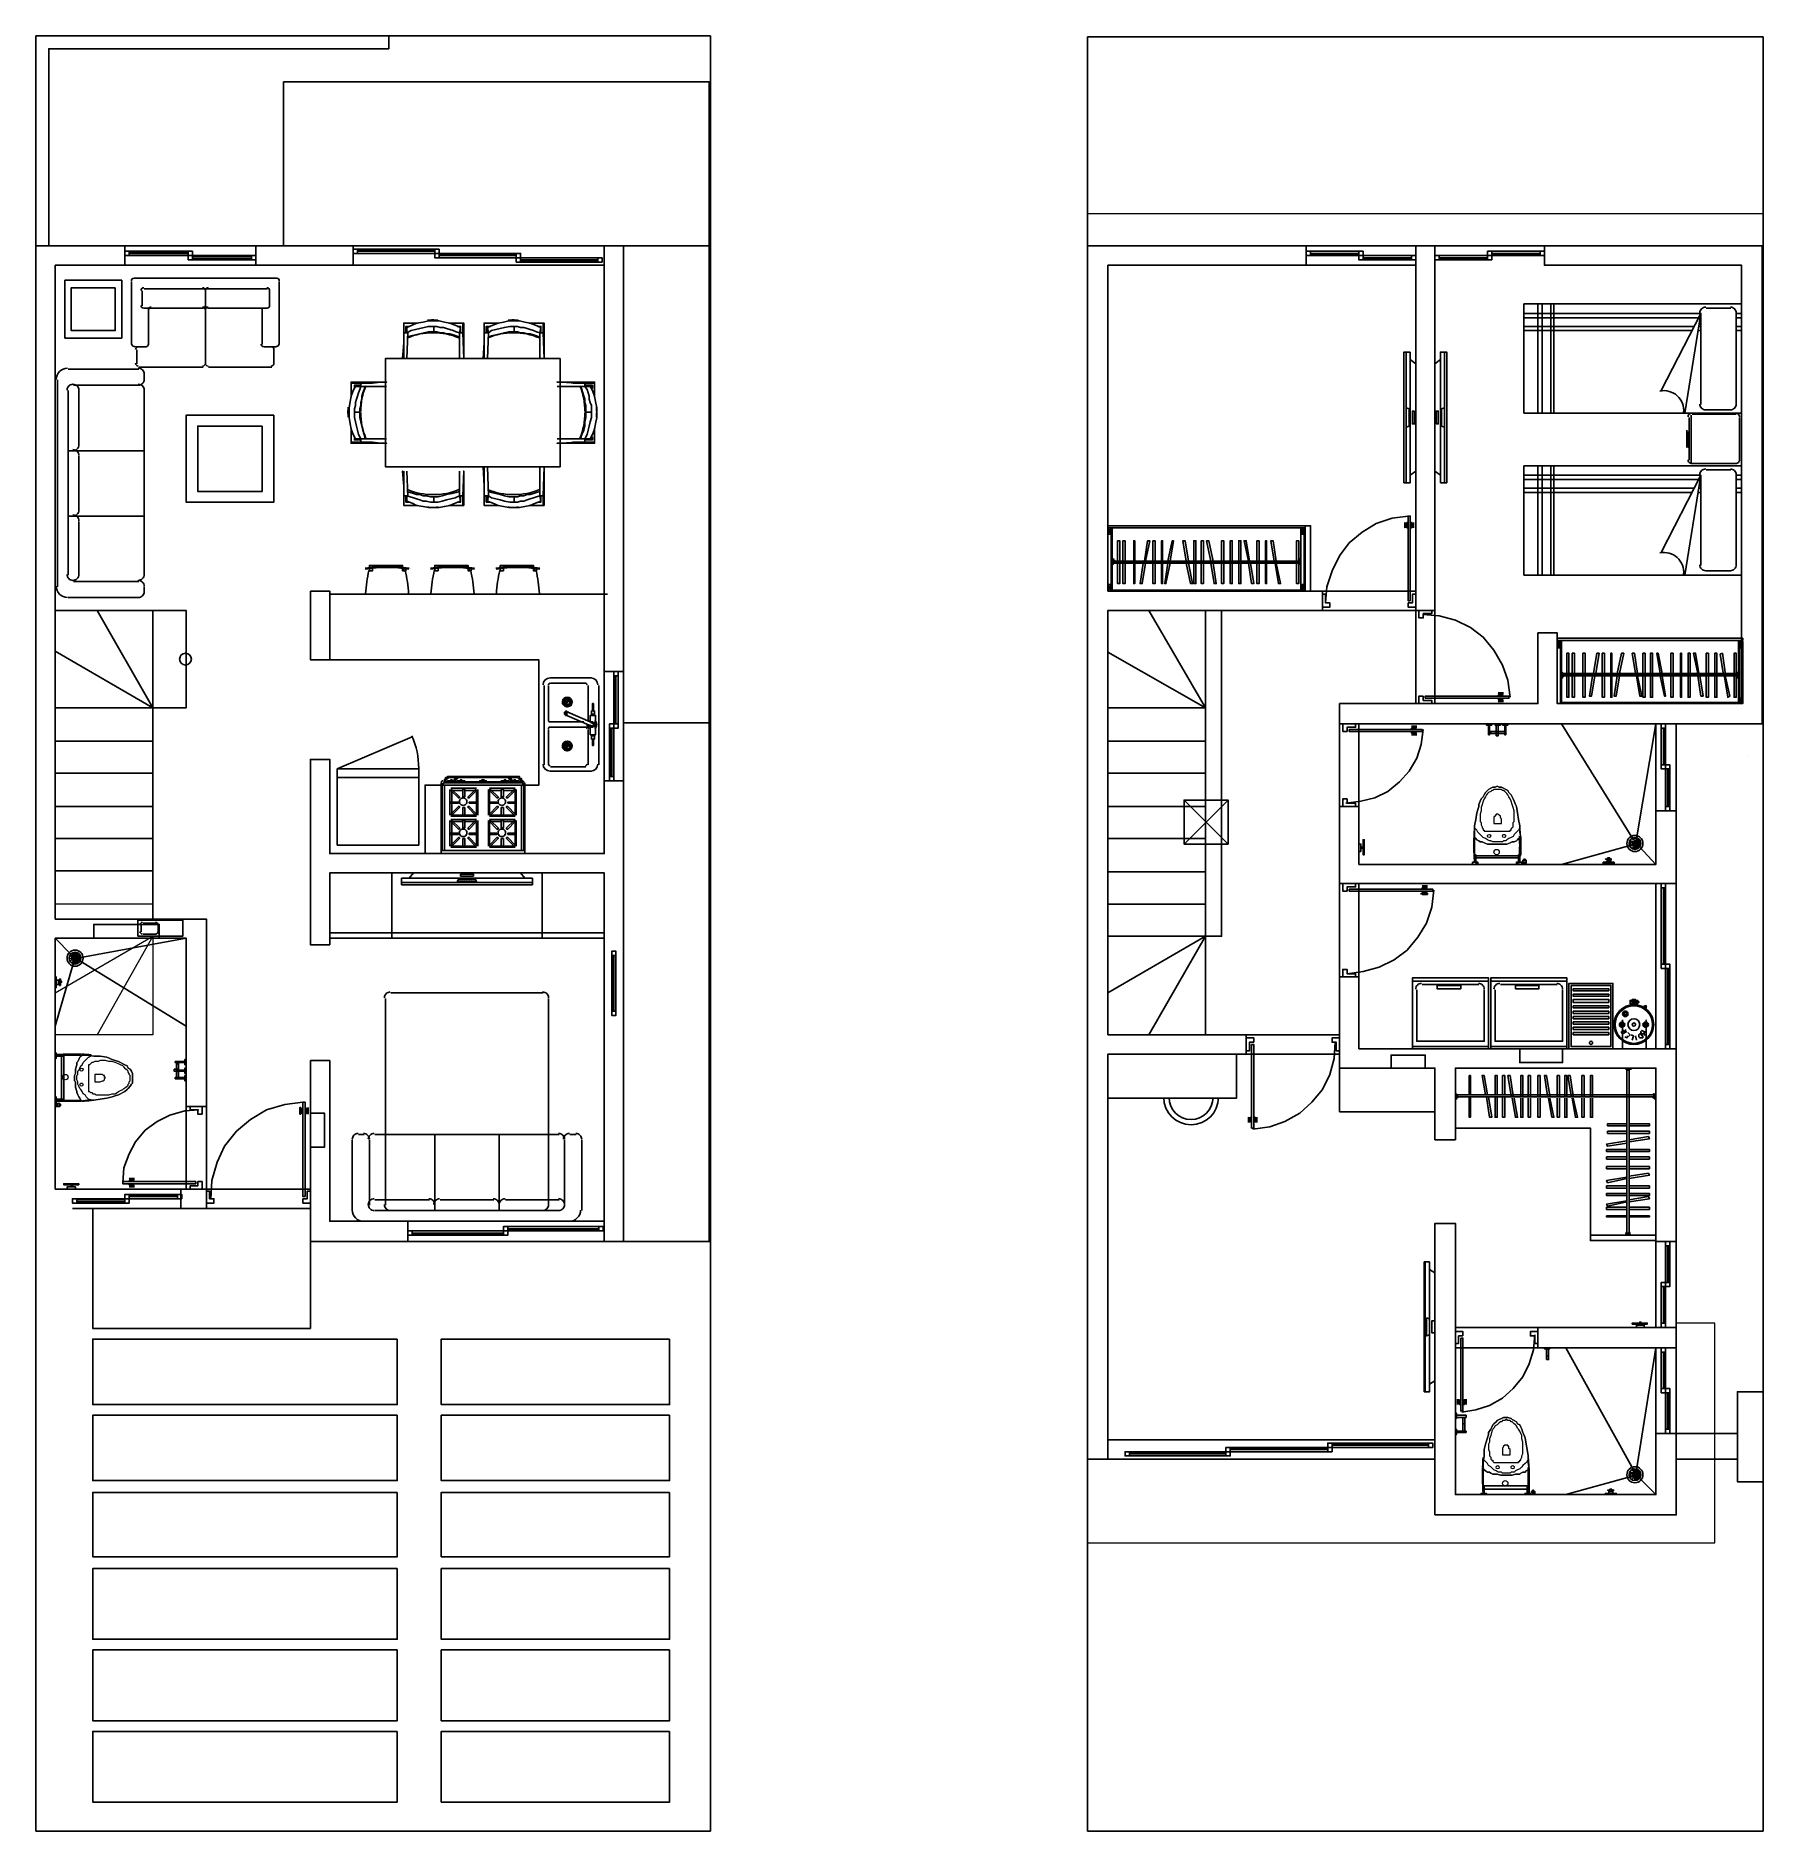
# Model space of a CAD drawing. Header units: metres. Extents: x -5 to 105, y 23 to 139.
# Drawn here: x -5.25 to 10.62, y 120.14 to 136.64 of the extents above; entities that cross this region are included whole.
import ezdxf

# ---------------------------------------------------------------- set-up
doc = ezdxf.new("R2010")
doc.units = ezdxf.units.M

msp = doc.modelspace()

# ---------------------------------------------------------------- hatches: boundary and pattern name
at = {"transparency": 33554559}
h = msp.add_hatch(color=256, dxfattribs=at)
h.paths.add_polyline_path([(8.2762, 127.2197), (8.2762, 127.2197), (8.2762, 127.2197)], flags=0)
h.paths.add_polyline_path([(8.2762, 127.2197), (8.2762, 127.2197), (8.2762, 127.2197)], flags=0)
h.paths.add_polyline_path([(8.2762, 127.2197), (8.2762, 127.2295), (8.2762, 127.2197)], flags=0)
h = msp.add_hatch(color=256, dxfattribs=at)
h.paths.add_polyline_path([(8.2762, 127.2197), (8.2762, 127.2197), (8.2762, 127.2197)], flags=0)
h.paths.add_polyline_path([(8.2762, 127.2197), (8.2762, 127.2197), (8.2762, 127.2197)], flags=0)
h.paths.add_polyline_path([(8.2762, 127.2197), (8.2762, 127.2295), (8.2762, 127.2197)], flags=0)
h = msp.add_hatch(color=256, dxfattribs=at)
h.paths.add_polyline_path([(-5.0516, 126.8552), (-5.0614, 126.865), (-5.0516, 126.8552)], flags=0)
h.paths.add_polyline_path([(-5.0516, 126.8552), (-5.0614, 126.8552), (-5.0516, 126.8552)], flags=0)
h.paths.add_polyline_path([(-5.0516, 126.8552), (-5.0614, 126.8552), (-5.0516, 126.8552)], flags=0)

# ---------------------------------------------------------------- linework, layer by layer
at = {"lineweight": 25}
for points in [[(0.9483, 136.6382), (-5.2486, 136.6382), (-5.2486, 120.1361), (0.9483, 120.1361)], [(-5.2486, 134.7072), (-2.3324, 134.7072), (-2.3324, 134.5594), (-2.3324, 134.7072)], [(-4.4309, 134.6185), (-4.4309, 134.6579), (-4.3915, 134.6579), (-4.3915, 134.6185), (-4.4309, 134.6185), (-3.8102, 134.6185), (-3.8102, 134.6579), (-4.4309, 134.6579)], [(-3.8102, 134.6579), (-3.8496, 134.6579), (-3.8496, 134.6185), (-3.8102, 134.6185)], [(-2.7265, 127.2197), (-2.5492, 127.2197), (-2.5492, 125.7419), (-0.0271, 125.7419), (-0.0271, 128.9438), (-2.5492, 128.9438), (-2.5492, 128.2837), (-2.7265, 128.2837), (-2.7265, 129.9881), (-2.5492, 129.9881), (-2.5492, 129.1211), (-0.0271, 129.1211), (-0.0271, 134.7072), (0.1503, 134.7072), (0.1503, 125.5547), (-2.7265, 125.5547)], [(-2.3324, 134.6382), (-2.3324, 134.6776), (-2.293, 134.6776), (-2.293, 134.6382), (-2.3324, 134.6382), (-1.5443, 134.6382), (-1.5443, 134.6776), (-2.3324, 134.6776)], [(-1.5443, 134.6776), (-1.5837, 134.6776), (-1.5837, 134.6382), (-1.5443, 134.6382)], [(6.424, 134.6185), (6.424, 134.6579), (6.4634, 134.6579), (6.4634, 134.6185), (6.424, 134.6185), (6.9462, 134.6185), (6.9462, 134.6579), (6.424, 134.6579)], [(6.9462, 134.6579), (6.9068, 134.6579), (6.9068, 134.6185), (6.9462, 134.6185)], [(7.4289, 134.7072), (7.6062, 134.7072), (7.6062, 131.3575), (7.4289, 131.3575)], [(8.6112, 134.6185), (8.6112, 134.6579), (8.5717, 134.6579), (8.5717, 134.6185), (8.6112, 134.6185), (8.089, 134.6185), (8.089, 134.6579), (8.6112, 134.6579)], [(8.089, 134.6579), (8.1284, 134.6579), (8.1284, 134.6185), (8.089, 134.6185)], [(8.6112, 134.6185), (8.6112, 134.6579), (8.5717, 134.6579), (8.5717, 134.6185), (8.6112, 134.6185), (8.089, 134.6185), (8.089, 134.6579), (8.6112, 134.6579)], [(8.089, 134.6579), (8.1284, 134.6579), (8.1284, 134.6185), (8.089, 134.6185)], [(-3.8496, 134.5791), (-3.8496, 134.6185), (-3.8102, 134.6185), (-3.8102, 134.5791), (-3.8496, 134.5791), (-3.229, 134.5791), (-3.229, 134.6185), (-3.8496, 134.6185)], [(-3.229, 134.6185), (-3.2684, 134.6185), (-3.2684, 134.5791), (-3.229, 134.5791)], [(-1.5837, 134.5988), (-1.5837, 134.6382), (-1.5443, 134.6382), (-1.5443, 134.5988), (-1.5837, 134.5988), (-0.7955, 134.5988), (-0.7955, 134.6382), (-1.5837, 134.6382)], [(-1.5837, 134.5988), (-1.5837, 134.6382), (-1.5443, 134.6382), (-1.5443, 134.5988), (-1.5837, 134.5988), (-0.7955, 134.5988), (-0.7955, 134.6382), (-1.5837, 134.6382)], [(-0.8349, 134.6284), (-1.5443, 134.6284)], [(-0.8349, 134.6185), (-1.5443, 134.6185)], [(-0.7955, 134.6382), (-0.8349, 134.6382), (-0.8349, 134.5988), (-0.7955, 134.5988)], [(-0.7955, 134.6382), (-0.8349, 134.6382), (-0.8349, 134.5988), (-0.7955, 134.5988)], [(-0.8349, 134.5594), (-0.8349, 134.5988), (-0.7955, 134.5988), (-0.7955, 134.5594), (-0.8349, 134.5594), (-0.0468, 134.5594), (-0.0468, 134.5988), (-0.8349, 134.5988)], [(-0.0468, 134.5988), (-0.0862, 134.5988), (-0.0862, 134.5594), (-0.0468, 134.5594)], [(6.9068, 134.5791), (6.9068, 134.6185), (6.9462, 134.6185), (6.9462, 134.5791), (6.9068, 134.5791), (7.4289, 134.5791), (7.4289, 134.6185), (6.9068, 134.6185)], [(7.4289, 134.6185), (7.3895, 134.6185), (7.3895, 134.5791), (7.4289, 134.5791)], [(8.1284, 134.5791), (8.1284, 134.6185), (8.089, 134.6185), (8.089, 134.5791), (8.1284, 134.5791), (7.6062, 134.5791), (7.6062, 134.6185), (8.1284, 134.6185)], [(7.6062, 134.6185), (7.6457, 134.6185), (7.6457, 134.5791), (7.6062, 134.5791)], [(8.1284, 134.5791), (8.1284, 134.6185), (8.089, 134.6185), (8.089, 134.5791), (8.1284, 134.5791), (7.6062, 134.5791), (7.6062, 134.6185), (8.1284, 134.6185)], [(7.6062, 134.6185), (7.6457, 134.6185), (7.6457, 134.5791), (7.6062, 134.5791)], [(7.6457, 134.5988), (8.089, 134.5988)], [(7.6457, 134.589), (8.089, 134.589)], [(8.1284, 134.6382), (8.5717, 134.6382)], [(8.1284, 134.6284), (8.5717, 134.6284)], [(-4.4605, 134.3919), (-4.9826, 134.3919), (-4.9826, 133.8599), (-4.4605, 133.8599)], [(-4.5196, 134.323), (-4.9235, 134.323), (-4.9235, 133.9289), (-4.5196, 133.9289)], [(-3.692, 134.1555), (-3.692, 134.2934)], [(8.424, 134.1752), (8.424, 133.1703), (10.4239, 133.1703), (10.4239, 134.1752)], [(-0.431, 133.6727), (-0.431, 132.6777), (-2.0369, 132.6777), (-2.0369, 133.6727)], [(7.3797, 133.7318), (7.3205, 133.7318), (7.3205, 132.5299), (7.3797, 132.5299)], [(7.6555, 132.5299), (7.7146, 132.5299), (7.7146, 133.7318), (7.6555, 133.7318)], [(-2.3226, 133.3969), (-2.3226, 133.4264)], [(-0.2044, 133.4264), (-0.1453, 133.4264), (-0.1354, 133.4264)], [(7.3402, 133.2195), (7.3402, 133.0422), (7.3698, 133.0521), (7.3698, 133.2097)], [(7.4191, 133.19), (7.4191, 133.0718), (7.3994, 133.0718), (7.3994, 133.19)], [(7.6161, 133.0718), (7.6161, 133.19), (7.6358, 133.19), (7.6358, 133.0718)], [(7.6949, 133.0422), (7.6949, 133.2195), (7.6654, 133.2097), (7.6654, 133.0521)], [(-3.0615, 133.1506), (-3.8693, 133.1506), (-3.8693, 132.3526), (-3.0615, 132.3526)], [(-3.1698, 133.0521), (-3.761, 133.0521), (-3.761, 132.4511), (-3.1698, 132.4511)], [(-2.027, 132.8944), (-2.2635, 132.9043), (-2.2142, 132.9043), (-2.1551, 132.9043), (-2.0861, 132.8944), (-2.027, 132.8944), (-2.0369, 132.8944), (-2.1157, 132.8944), (-2.1945, 132.9043), (-2.1748, 132.8944)], [(-1.1305, 132.5003), (-1.1403, 132.6777), (-1.1305, 132.6383), (-1.1305, 132.5595), (-1.1305, 132.4806)], [(8.424, 132.6875), (8.424, 131.6826), (10.4239, 131.6826), (10.4239, 132.6875)], [(-1.3177, 132.6383), (-1.3275, 132.4117), (-1.3177, 132.4609), (-1.3177, 132.5201), (-1.3177, 132.589), (-1.3177, 132.6383), (-1.3177, 132.5595), (-1.3177, 132.4806), (-1.3177, 132.5003)], [(7.3797, 131.4462), (7.3599, 131.4462), (7.3599, 132.2245), (7.3797, 132.2245)], [(4.6014, 132.1161), (6.4142, 132.1161), (6.4142, 132.1358), (4.6014, 132.1358)], [(4.6014, 132.1161), (4.6014, 131.5349)], [(6.3747, 131.5349), (6.3747, 132.1161)], [(4.6408, 131.7812), (4.6408, 131.8304)], [(6.355, 131.8107), (4.6605, 131.8107)], [(6.3649, 131.8206), (6.3649, 131.7812)], [(-2.7265, 131.5349), (-2.5492, 131.5349), (-2.5492, 130.9043), (-2.7265, 130.9043)], [(-2.7265, 131.5349), (-2.5492, 131.5349), (-2.5492, 130.9043), (-2.7265, 130.9043)], [(-2.7265, 131.5053), (-2.7265, 130.9043), (-2.5787, 130.9043), (-2.7265, 130.9043)], [(6.5718, 131.3871), (6.6408, 131.3871), (6.6408, 131.4265), (6.6013, 131.4265), (6.6013, 131.5053), (6.5718, 131.5053)], [(7.3599, 131.4265), (7.3599, 131.3871), (7.4289, 131.3871), (7.4289, 131.5053), (7.3994, 131.5053), (7.3994, 131.4265)], [(7.4585, 131.3575), (7.4585, 131.2886), (7.4979, 131.2886), (7.4979, 131.328), (7.5767, 131.328), (7.5767, 131.3575)], [(8.7294, 131.0817), (10.4338, 131.0817), (10.4338, 131.1014), (8.7294, 131.1014)], [(8.7294, 131.0718), (8.7294, 130.5004)], [(10.3944, 130.5004), (10.3944, 131.0718), (10.4042, 131.0718), (10.4042, 130.5004)], [(0.1503, 130.796), (-0.0271, 130.796), (-0.0271, 129.791), (0.1503, 129.791)], [(0.0616, 130.796), (0.101, 130.796), (0.101, 130.7565), (0.0616, 130.7565), (0.0616, 130.796), (0.0616, 130.2738), (0.101, 130.2738), (0.101, 130.796)], [(8.7688, 130.7368), (8.7786, 130.7368), (8.7786, 130.7861), (8.7688, 130.7861)], [(8.7688, 130.7368), (8.7688, 130.7861)], [(10.3747, 130.7664), (8.7885, 130.7664)], [(10.3747, 130.7565), (8.7885, 130.7565)], [(10.3944, 130.7368), (10.3845, 130.7368), (10.3845, 130.7861), (10.3944, 130.7861)], [(10.3944, 130.7368), (10.3944, 130.7861)], [(7.4979, 130.5694), (7.4585, 130.5694), (7.4585, 130.5004), (7.5767, 130.5004), (7.5767, 130.5299), (7.4979, 130.5299)], [(7.5176, 130.5497), (7.5176, 130.5694), (8.286, 130.5694), (8.286, 130.5497)], [(-0.3916, 130.4216), (-0.3817, 130.4216), (-0.3817, 130.4117), (-0.3817, 130.4019), (-0.3817, 130.392), (-0.3817, 130.4019), (-0.3916, 130.4019), (-0.3916, 130.4117)], [(-0.3719, 130.5201), (-0.3719, 130.5102), (-0.3817, 130.5201), (-0.3719, 130.5102), (-0.3817, 130.5102), (-0.3719, 130.5102)], [(-0.3719, 130.5004), (-0.3817, 130.5004), (-0.3719, 130.5004), (-0.3817, 130.5004)], [(-0.3719, 130.4905), (-0.3817, 130.4905), (-0.3719, 130.4905), (-0.3817, 130.4905), (-0.3719, 130.4905), (-0.3719, 130.4807), (-0.362, 130.4905), (-0.362, 130.4807), (-0.362, 130.4905), (-0.3719, 130.4807)], [(-0.3719, 130.5299), (-0.362, 130.5201), (-0.362, 130.5299), (-0.362, 130.5201)], [(-0.362, 130.5299), (-0.362, 130.5201), (-0.3719, 130.5299), (-0.362, 130.5201)], [(-0.3522, 130.4807), (-0.362, 130.4807)], [(-0.3522, 130.5201), (-0.3522, 130.5299), (-0.3522, 130.5201), (-0.3423, 130.5299)], [(-0.3423, 130.5299), (-0.3522, 130.5201), (-0.3522, 130.5299), (-0.3522, 130.5201)], [(-0.3423, 130.5102), (-0.3423, 130.5201)], [(-0.3423, 130.5102), (-0.3325, 130.5201), (-0.3423, 130.5102), (-0.3325, 130.5102)], [(-0.3325, 130.5004), (-0.3423, 130.5004), (-0.3325, 130.4905), (-0.3423, 130.5004)], [(-0.3423, 130.4905), (-0.3325, 130.4905), (-0.3423, 130.4905), (-0.3423, 130.4807)], [(-0.1157, 130.4019), (-0.1453, 130.4019), (-0.1453, 130.4314), (-0.1354, 130.4314), (-0.1354, 130.5004), (-0.1256, 130.5004), (-0.1256, 130.4314), (-0.1157, 130.4314)], [(0.0222, 130.3132), (0.0616, 130.3132), (0.0616, 130.2738), (0.0222, 130.2738), (0.0222, 130.3132), (0.0222, 129.791), (0.0616, 129.791), (0.0616, 130.3132)], [(0.101, 130.2738), (0.101, 130.3132), (0.0616, 130.3132), (0.0616, 130.2738)], [(6.7984, 130.2442), (6.759, 130.2442), (6.759, 130.3132), (6.8772, 130.3132), (6.8772, 130.2836), (6.7984, 130.2836)], [(6.8181, 130.2639), (6.8181, 130.2442), (7.488, 130.2442), (7.488, 130.2639)], [(8.1678, 130.2048), (8.1875, 130.2048), (8.1875, 130.2344), (8.1678, 130.2344)], [(9.685, 129.8994), (9.7244, 129.8994), (9.7244, 129.9388), (9.685, 129.9388), (9.685, 129.8994), (9.685, 130.3132), (9.7244, 130.3132), (9.7244, 129.8994)], [(9.7244, 130.3132), (9.7244, 130.2738), (9.685, 130.2738), (9.685, 130.3132)], [(-0.3817, 130.0768), (-0.3719, 130.0866), (-0.3719, 130.0768), (-0.362, 130.0866), (-0.3719, 130.0768), (-0.3719, 130.0866), (-0.3817, 130.0866), (-0.3719, 130.0965), (-0.3817, 130.1063), (-0.3719, 130.1063), (-0.3719, 130.1162), (-0.362, 130.1063), (-0.3719, 130.1162), (-0.3719, 130.1063), (-0.3817, 130.1162), (-0.3719, 130.1063), (-0.3817, 130.1063), (-0.3719, 130.0965), (-0.3817, 130.0965), (-0.3719, 130.0965), (-0.3817, 130.0866), (-0.3719, 130.0866), (-0.3817, 130.0866), (-0.3719, 130.0866)], [(-0.362, 130.126), (-0.362, 130.1162), (-0.3719, 130.126), (-0.362, 130.1162), (-0.362, 130.126), (-0.362, 130.1162)], [(-0.3522, 130.0768), (-0.362, 130.0768)], [(-0.3522, 130.126), (-0.3522, 130.1162), (-0.3522, 130.126), (-0.3522, 130.1162), (-0.3423, 130.126), (-0.3522, 130.1162)], [(-0.3423, 130.1063), (-0.3423, 130.1162), (-0.3522, 130.1063), (-0.3423, 130.1162)], [(-0.3423, 130.1063), (-0.3325, 130.1162), (-0.3423, 130.1063), (-0.3325, 130.1063)], [(-0.3325, 130.0965), (-0.3423, 130.0965)], [(-0.3423, 130.0866), (-0.3325, 130.0866), (-0.3423, 130.0866), (-0.3325, 130.0866), (-0.3423, 130.0866), (-0.3423, 130.0768)], [(-1.7315, 129.8994), (-2.4802, 129.8994), (-2.4802, 129.8206), (-1.7315, 129.8206), (-1.7315, 129.8994), (-1.7315, 129.8206), (-2.4802, 129.8206), (-2.4802, 129.8994)], [(9.7244, 129.5152), (9.7638, 129.5152), (9.7638, 129.5546), (9.7244, 129.5546), (9.7244, 129.5152), (9.7244, 129.9388), (9.7638, 129.9388), (9.7638, 129.5152)], [(9.7638, 129.9388), (9.7638, 129.8994), (9.7244, 129.8994), (9.7244, 129.9388)], [(-1.7315, 129.1999), (-1.7315, 129.8206), (-2.4802, 129.8206), (-2.4802, 129.1999)], [(-0.766, 129.7418), (-0.766, 129.7516), (-0.766, 129.7615), (-0.7758, 129.7615), (-0.7758, 129.7713), (-0.7857, 129.7713), (-0.7955, 129.7713), (-1.4852, 129.7713), (-1.495, 129.7713), (-1.5049, 129.7713), (-1.5049, 129.7615), (-1.5147, 129.7615), (-1.5147, 129.7516), (-1.5147, 129.7418), (-1.5147, 129.1507), (-1.5246, 129.1507), (-1.5246, 129.1408), (-1.5246, 129.1211), (-0.7561, 129.1211), (-0.7561, 129.1408), (-0.7561, 129.1507), (-0.766, 129.1507)], [(-0.7857, 129.7418), (-0.7857, 129.1507), (-1.495, 129.1507), (-1.495, 129.7418), (-1.495, 129.7516), (-1.4852, 129.7516), (-0.7955, 129.7516), (-0.7857, 129.7516)], [(-1.3571, 129.6433), (-1.3571, 129.6334), (-1.3669, 129.6334), (-1.4359, 129.7024), (-1.426, 129.7024), (-1.426, 129.7122)], [(-1.3078, 129.6433), (-1.3177, 129.6433), (-1.3275, 129.6433), (-1.3275, 129.7122), (-1.3177, 129.7122), (-1.3078, 129.7122)], [(-1.2684, 129.6334), (-1.2783, 129.6334), (-1.2783, 129.6433), (-1.2093, 129.7122), (-1.2093, 129.7024), (-1.1994, 129.7024)], [(-0.8448, 129.7024), (-0.8546, 129.7024), (-0.8546, 129.7122), (-0.8448, 129.7122)], [(0.0616, 129.791), (0.0616, 129.8305), (0.0222, 129.8305), (0.0222, 129.791)], [(-1.3669, 129.594), (-1.3669, 129.5842), (-1.4359, 129.5842), (-1.4359, 129.594)], [(-1.3275, 129.5447), (-1.3177, 129.5447), (-1.3078, 129.5447), (-1.3078, 129.4758), (-1.3177, 129.4758), (-1.3275, 129.4758)], [(-1.2684, 129.5842), (-1.2684, 129.594), (-1.1994, 129.594), (-1.1994, 129.5842)], [(-1.0123, 129.594), (-1.0123, 129.5842), (-1.0812, 129.5842), (-1.0812, 129.594)], [(-0.9728, 129.5447), (-0.963, 129.5447), (-0.9531, 129.5447), (-0.9531, 129.4758), (-0.963, 129.4758), (-0.9728, 129.4758)], [(-0.9137, 129.5842), (-0.9137, 129.594), (-0.8448, 129.594), (-0.8448, 129.5842)], [(6.7294, 129.5546), (6.9068, 129.5546), (6.9068, 129.0226), (9.6358, 129.0226), (9.6358, 129.5152), (9.8229, 129.5152), (9.8229, 128.8453), (6.7294, 128.8453)], [(6.759, 129.5546), (6.759, 129.6236), (6.7984, 129.6236), (6.7984, 129.5842), (6.8772, 129.5842), (6.8772, 129.5546)], [(-1.3571, 129.3576), (-1.3571, 129.3477), (-1.3669, 129.3477), (-1.4359, 129.4167), (-1.426, 129.4167), (-1.426, 129.4265)], [(-1.3078, 129.3576), (-1.3177, 129.3576), (-1.3275, 129.3576), (-1.3275, 129.4265), (-1.3177, 129.4265), (-1.3078, 129.4265)], [(-1.2684, 129.3477), (-1.2783, 129.3477), (-1.2783, 129.3576), (-1.2093, 129.4265), (-1.2093, 129.4167), (-1.1994, 129.4167)], [(-0.8448, 129.4167), (-0.8546, 129.4167), (-0.8546, 129.4265), (-0.8448, 129.4265)], [(-1.3669, 129.3083), (-1.3669, 129.2984), (-1.4359, 129.2984), (-1.4359, 129.3083)], [(-1.3275, 129.259), (-1.3177, 129.259), (-1.3078, 129.259), (-1.3078, 129.1901), (-1.3177, 129.1901), (-1.3275, 129.1901)], [(-1.2684, 129.2984), (-1.2684, 129.3083), (-1.1994, 129.3083), (-1.1994, 129.2984)], [(-1.0123, 129.3083), (-1.0123, 129.2984), (-1.0812, 129.2984), (-1.0812, 129.3083)], [(-0.9728, 129.259), (-0.963, 129.259), (-0.9531, 129.259), (-0.9531, 129.1901), (-0.963, 129.1901), (-0.9728, 129.1901)], [(-0.9137, 129.2984), (-0.9137, 129.3083), (-0.8448, 129.3083), (-0.8448, 129.2984)], [(6.9265, 129.1408), (6.9068, 129.1408), (6.9068, 129.2098), (6.9265, 129.2098)], [(8.4141, 129.062), (8.4437, 129.062)], [(8.4338, 129.0719), (8.424, 129.0719)], [(8.424, 129.0719), (8.4338, 129.0719)], [(9.222, 129.062), (9.222, 129.0521), (9.2023, 129.0521), (9.1826, 129.0521), (9.1924, 129.062), (9.2023, 129.062)], [(9.2023, 129.0521), (9.222, 129.0521), (9.222, 129.0423), (9.2121, 129.0423), (9.2023, 129.0423), (9.1924, 129.0423), (9.1826, 129.0423), (9.1826, 129.0521)], [(9.2121, 129.0817), (9.2121, 129.0719), (9.2121, 129.062), (9.2023, 129.062), (9.1924, 129.062), (9.1924, 129.0719), (9.1924, 129.0817), (9.2023, 129.0817)], [(9.2121, 129.0719), (9.2121, 129.062), (9.1924, 129.062), (9.1924, 129.0719)], [(9.2121, 129.062), (9.2023, 129.062), (9.1924, 129.062), (9.2023, 129.062)], [(-1.8891, 128.8945), (-1.8891, 128.8354), (-0.6871, 128.8354), (-0.6871, 128.8945)], [(-1.3768, 128.865), (-1.1994, 128.865), (-1.2093, 128.8847), (-1.3669, 128.8847)], [(-1.3472, 128.9339), (-1.229, 128.9339), (-1.229, 128.9142), (-1.3472, 128.9142)], [(8.4141, 129.0423), (8.4141, 129.0324), (8.4437, 129.0324), (8.4437, 129.0423), (8.4141, 129.0423), (8.4437, 129.0423)], [(8.4338, 129.0226), (8.424, 129.0226), (8.424, 129.0324), (8.4338, 129.0324)], [(9.222, 129.0423), (9.2318, 129.0423), (9.2417, 129.0423), (9.2515, 129.0423), (9.2515, 129.0324), (9.153, 129.0324), (9.153, 129.0423), (9.1629, 129.0423), (9.1826, 129.0423), (9.1924, 129.0423), (9.2023, 129.0423), (9.2121, 129.0423)], [(9.2515, 129.0226), (9.2515, 129.0324), (9.153, 129.0324), (9.153, 129.0226)], [(6.7984, 128.7763), (6.759, 128.7763), (6.759, 128.8453), (6.8772, 128.8453), (6.8772, 128.8157), (6.7984, 128.8157)], [(6.8181, 128.796), (6.8181, 128.7763), (7.5865, 128.7763), (7.5865, 128.796)], [(9.685, 128.0669), (9.7244, 128.0669), (9.7244, 128.1064), (9.685, 128.1064), (9.685, 128.0669), (9.685, 128.8453), (9.7244, 128.8453), (9.7244, 128.0669)], [(9.7244, 128.8453), (9.7244, 128.8058), (9.685, 128.8058), (9.685, 128.8453)], [(-4.3127, 128.3625), (-4.3127, 128.5103), (-3.8989, 128.5103), (-3.8989, 128.3625)], [(0.0419, 127.6335), (0.0813, 127.6335), (0.0813, 127.6729), (0.0419, 127.6729), (0.0419, 127.6335), (0.0419, 128.2246), (0.0813, 128.2246), (0.0813, 127.6335)], [(0.0813, 128.2246), (0.0813, 128.1852), (0.0419, 128.1852), (0.0419, 128.2246)], [(6.759, 127.9881), (6.759, 128.0571), (6.7984, 128.0571), (6.7984, 128.0177), (6.8772, 128.0177), (6.8772, 127.9881)], [(9.7244, 127.328), (9.7638, 127.328), (9.7638, 127.3675), (9.7244, 127.3675), (9.7244, 127.328), (9.7244, 128.1064), (9.7638, 128.1064), (9.7638, 127.328)], [(9.7638, 128.1064), (9.7638, 128.0669), (9.7244, 128.0669), (9.7244, 128.1064)], [(-5.0713, 127.8896), (-5.0614, 127.8896), (-5.0614, 127.9881), (-5.0713, 127.9881)], [(-5.0614, 127.929), (-5.0614, 127.9192), (-5.0614, 127.8995), (-5.0614, 127.8896), (-5.0614, 127.9881), (-5.0614, 127.9783), (-5.0614, 127.9586), (-5.0614, 127.9487), (-5.0614, 127.9389)], [(-5.0417, 127.9389), (-5.0417, 127.9192), (-5.0614, 127.9192), (-5.0614, 127.929), (-5.0614, 127.9389), (-5.0614, 127.9487), (-5.0614, 127.9586), (-5.0417, 127.9586)], [(-5.0319, 127.929), (-5.0417, 127.9192), (-5.0417, 127.9389), (-5.0417, 127.9586), (-5.0319, 127.9586), (-5.0319, 127.9389)], [(-5.022, 127.9487), (-5.0319, 127.9487), (-5.0319, 127.9684), (-5.022, 127.9684)], [(-5.022, 127.9389), (-5.022, 127.9487), (-5.0319, 127.9487), (-5.0319, 127.9389)], [(-5.022, 127.9389), (-5.022, 127.929), (-5.0319, 127.929), (-5.0319, 127.9389), (-5.0319, 127.9487), (-5.022, 127.9487), (-5.0122, 127.9487), (-5.0122, 127.9389)], [(-5.022, 127.929), (-5.0319, 127.929), (-5.0319, 127.9487), (-5.022, 127.9487)], [(-5.022, 127.9093), (-5.0319, 127.9093), (-5.0319, 127.929), (-5.022, 127.929)], [(7.3994, 127.328), (8.0988, 127.328), (8.0988, 127.9783), (7.3994, 127.9783)], [(7.8427, 127.9093), (7.626, 127.9093), (7.626, 127.8798), (7.8427, 127.8798)], [(8.1186, 127.328), (8.818, 127.328), (8.818, 127.9783), (8.1186, 127.9783)], [(8.5619, 127.9093), (8.3451, 127.9093), (8.3451, 127.8798), (8.5619, 127.8798)], [(8.8377, 127.328), (9.2417, 127.328), (9.2417, 127.929), (8.8377, 127.929)], [(8.8575, 127.9093), (8.8575, 127.3478), (9.222, 127.3478), (9.222, 127.9093)], [(9.2023, 127.8601), (8.8772, 127.8601), (8.8772, 127.8798), (9.2023, 127.8798)], [(9.2023, 127.8108), (8.8772, 127.8108), (8.8772, 127.8305), (9.2023, 127.8305)], [(9.2023, 127.7517), (8.8772, 127.7517), (8.8772, 127.7812), (9.2023, 127.7812)], [(9.4486, 127.7714), (9.4486, 127.7812), (9.419, 127.7812), (9.419, 127.7714)], [(9.4289, 127.7517), (9.4387, 127.7517), (9.4387, 127.7615), (9.4289, 127.7615)], [(9.4387, 127.7517), (9.4781, 127.7517), (9.4781, 127.7615), (9.4387, 127.7615)], [(9.2023, 127.7024), (8.8772, 127.7024), (8.8772, 127.7221), (9.2023, 127.7221)], [(9.2023, 127.6532), (8.8772, 127.6532), (8.8772, 127.6729), (9.2023, 127.6729)], [(9.2023, 127.6039), (8.8772, 127.6039), (8.8772, 127.6236), (9.2023, 127.6236)], [(9.2023, 127.5546), (8.8772, 127.5546), (8.8772, 127.5743), (9.2023, 127.5743)], [(9.3796, 127.6433), (9.3501, 127.6433), (9.3796, 127.6335)], [(9.5274, 127.7123), (9.5274, 127.7221), (9.5372, 127.7123)], [(9.5372, 127.7221), (9.5372, 127.7123), (9.5471, 127.7123), (9.5372, 127.7024), (9.5372, 127.7123), (9.5274, 127.7123), (9.5372, 127.7123), (9.5471, 127.7123), (9.5372, 127.7123), (9.5471, 127.7123), (9.5372, 127.7123), (9.5471, 127.7123), (9.5372, 127.7123), (9.5471, 127.7123), (9.5372, 127.7123), (9.5471, 127.7123), (9.5372, 127.7123), (9.5471, 127.7123), (9.5372, 127.7123), (9.5372, 127.7221), (9.5372, 127.7123), (9.5372, 127.7221), (9.5372, 127.7123), (9.5372, 127.7221), (9.5372, 127.7123), (9.5372, 127.7221), (9.5372, 127.7123), (9.5372, 127.7221), (9.5471, 127.7123)], [(9.5274, 127.7123), (9.5274, 127.7221), (9.5274, 127.7123), (9.5274, 127.7221), (9.5274, 127.7123), (9.5274, 127.7221), (9.5274, 127.7123), (9.5274, 127.7221), (9.5274, 127.7123), (9.5274, 127.7221), (9.5274, 127.7123), (9.5274, 127.7221), (9.5274, 127.7123), (9.5274, 127.7221), (9.5274, 127.7123), (9.5372, 127.7123), (9.5274, 127.7123), (9.5274, 127.7221), (9.5274, 127.7123), (9.5274, 127.7221), (9.5274, 127.7123), (9.5274, 127.7221), (9.5274, 127.7123), (9.5274, 127.7221)], [(9.5372, 127.7024), (9.5471, 127.7123), (9.5471, 127.7024)], [(5.9413, 127.3872), (5.9413, 127.4266), (5.8723, 127.4266), (5.8723, 127.3083), (5.9019, 127.3083), (5.9019, 127.3872)], [(6.7294, 127.4266), (6.6605, 127.4266), (6.6605, 127.3872), (6.6999, 127.3872), (6.6999, 127.3083), (6.7294, 127.3083)], [(9.2023, 127.5054), (8.8772, 127.5054), (8.8772, 127.5251), (9.2023, 127.5251)], [(9.2023, 127.4561), (8.8772, 127.4561), (8.8772, 127.4758), (9.2023, 127.4758)], [(9.5175, 127.4266), (9.5175, 127.4364), (9.5175, 127.4463), (9.5077, 127.4463), (9.5077, 127.4561), (9.4978, 127.4561), (9.4978, 127.466), (9.488, 127.466), (9.4781, 127.4561), (9.4781, 127.4463), (9.4781, 127.4364), (9.488, 127.4266), (9.4978, 127.4266), (9.5077, 127.4266)], [(4.6014, 126.8749), (5.7836, 126.8749), (5.7836, 127.2788), (4.6014, 127.2788)], [(5.9216, 127.3675), (5.9413, 127.3675), (5.9413, 126.599), (5.9216, 126.599)], [(-3.9777, 127.1409), (-3.9777, 127.1212), (-3.9482, 127.1212), (-3.9482, 127.1409)], [(6.7294, 126.7468), (7.6062, 126.7468), (7.6062, 127.1507), (6.7294, 127.1507)], [(9.4092, 127.1507), (9.3599, 127.1507), (9.3599, 127.1409), (9.4092, 127.1409)], [(9.3698, 127.131), (9.3895, 127.131), (9.3895, 125.6335), (9.3698, 125.6335)], [(7.8033, 126.9143), (7.8033, 126.865), (7.7934, 126.865), (7.7934, 126.9143)], [(9.6259, 126.9143), (9.6259, 126.865), (9.6358, 126.865), (9.6358, 126.9143)], [(-5.0713, 126.8059), (-5.0713, 126.8157), (-5.0614, 126.8157), (-5.0614, 126.8059)], [(-5.022, 126.8157), (-5.022, 126.8059), (-5.022, 126.8157), (-5.022, 126.8059), (-5.0319, 126.8059), (-5.022, 126.8059), (-5.022, 126.8157), (-5.022, 126.8059)], [(-3.7216, 126.796), (-3.7216, 126.7271), (-3.761, 126.7271), (-3.761, 126.7665), (-3.8299, 126.7665), (-3.8299, 126.796)], [(-2.825, 126.7271), (-2.825, 126.7862), (-2.8152, 126.7862), (-2.8152, 126.7271)], [(-2.7758, 125.9685), (-2.7955, 125.9685), (-2.7955, 126.8354), (-2.7758, 126.8354)], [(-3.7807, 126.0867), (-3.7807, 126.1064), (-4.4506, 126.1064), (-4.4506, 126.0867)], [(-3.761, 126.1064), (-3.7216, 126.1064), (-3.7216, 126.0374), (-3.8299, 126.0374), (-3.8299, 126.067), (-3.761, 126.067)], [(-4.8841, 126.0571), (-4.8841, 126.0374), (-4.9629, 126.0374), (-4.9629, 126.0571)], [(-4.9136, 125.9488), (-4.9136, 125.9094), (-4.8742, 125.9094), (-4.8742, 125.9488), (-4.9136, 125.9488), (-4.3915, 125.9488), (-4.3915, 125.9094), (-4.9136, 125.9094)], [(-4.4309, 125.9882), (-4.4309, 125.9488), (-4.3915, 125.9488), (-4.3915, 125.9882), (-4.4309, 125.9882), (-3.9087, 125.9882), (-3.9087, 125.9488), (-4.4309, 125.9488)], [(-4.3915, 125.9094), (-4.4309, 125.9094), (-4.4309, 125.9488), (-4.3915, 125.9488)], [(-3.9087, 125.9488), (-3.9482, 125.9488), (-3.9482, 125.9882), (-3.9087, 125.9882)], [(-3.9186, 125.8601), (-3.6821, 125.8601), (-3.6821, 126.0374), (-3.9186, 126.0374)], [(-3.6821, 125.9094), (-3.6132, 125.9094), (-3.6132, 125.9488), (-3.6526, 125.9488), (-3.6526, 126.0177), (-3.6821, 126.0177)], [(-2.7955, 125.9488), (-2.7955, 125.9094), (-2.7265, 125.9094), (-2.7265, 126.0177), (-2.7561, 126.0177), (-2.7561, 125.9488)], [(-2.7265, 125.8601), (-2.7265, 124.7567), (-4.7265, 124.7567), (-4.7265, 125.8601)], [(-1.83, 125.6532), (-1.83, 125.6138), (-1.7906, 125.6138), (-1.7906, 125.6532), (-1.83, 125.6532), (-0.9137, 125.6532), (-0.9137, 125.6138), (-1.83, 125.6138)], [(-0.9531, 125.6926), (-0.9531, 125.6532), (-0.9137, 125.6532), (-0.9137, 125.6926), (-0.9531, 125.6926), (-0.0369, 125.6926), (-0.0369, 125.6532), (-0.9531, 125.6532)], [(-0.9137, 125.6138), (-0.9531, 125.6138), (-0.9531, 125.6532), (-0.9137, 125.6532)], [(-0.0369, 125.6532), (-0.0763, 125.6532), (-0.0763, 125.6926), (-0.0369, 125.6926)], [(7.6062, 123.0424), (7.6062, 125.7222), (7.7934, 125.7222), (7.7934, 123.2296), (9.6358, 123.2296), (9.6358, 123.7912), (9.8229, 123.7912), (9.8229, 123.0424)], [(9.3993, 125.6237), (9.3599, 125.6237), (9.3599, 125.6138), (9.3993, 125.6138)], [(9.7638, 125.1409), (9.7244, 125.1409), (9.7244, 125.1803), (9.7638, 125.1803), (9.7638, 125.1409), (9.7638, 125.5547), (9.7244, 125.5547), (9.7244, 125.1409)], [(9.7244, 125.5547), (9.7244, 125.5153), (9.7638, 125.5153), (9.7638, 125.5547)], [(7.557, 125.3675), (7.5077, 125.3675), (7.5077, 124.1754), (7.557, 124.1754)], [(9.7244, 124.7665), (9.685, 124.7665), (9.685, 124.8059), (9.7244, 124.8059), (9.7244, 124.7665), (9.7244, 125.1803), (9.685, 125.1803), (9.685, 124.7665)], [(9.685, 125.1803), (9.685, 125.1409), (9.7244, 125.1409), (9.7244, 125.1803)], [(7.5274, 124.8552), (7.5274, 124.6877), (7.557, 124.6976), (7.557, 124.8453)], [(7.6062, 124.8256), (7.6062, 124.7173), (7.5767, 124.7173), (7.5767, 124.8256)], [(8.552, 124.7665), (9.8229, 124.7665), (9.8229, 124.5793), (8.552, 124.5793)], [(9.5274, 124.7862), (9.5274, 124.7665), (9.4584, 124.7665), (9.4584, 124.7862)], [(-1.9285, 124.6582), (-1.9285, 124.0572), (-4.7265, 124.0572), (-4.7265, 124.6582)], [(0.5739, 124.6582), (0.5739, 124.0572), (-1.5246, 124.0572), (-1.5246, 124.6582)], [(7.8624, 124.6877), (7.8624, 124.7271), (7.7934, 124.7271), (7.7934, 124.6187), (7.823, 124.6187), (7.823, 124.6877)], [(7.8427, 124.668), (7.8624, 124.668), (7.8624, 123.9981), (7.8427, 123.9981)], [(8.552, 124.7271), (8.4831, 124.7271), (8.4831, 124.6877), (8.5225, 124.6877), (8.5225, 124.6187), (8.552, 124.6187)], [(8.6309, 124.471), (8.6506, 124.471), (8.6506, 124.5005), (8.6309, 124.5005)], [(9.7244, 124.5793), (9.685, 124.5793), (9.685, 124.5399), (9.7244, 124.5399), (9.7244, 124.5793), (9.7244, 124.1656), (9.685, 124.1656), (9.685, 124.5793)], [(9.685, 124.1656), (9.685, 124.205), (9.7244, 124.205), (9.7244, 124.1656)], [(9.7638, 124.205), (9.7244, 124.205), (9.7244, 124.1656), (9.7638, 124.1656), (9.7638, 124.205), (9.7638, 123.7912), (9.7244, 123.7912), (9.7244, 124.205)], [(10.621, 123.3478), (10.621, 124.1754), (10.3845, 124.1754), (10.3845, 123.3478)], [(-1.9285, 123.9587), (-1.9285, 123.3577), (-4.7265, 123.3577), (-4.7265, 123.9587)], [(0.5739, 123.9587), (0.5739, 123.3577), (-1.5246, 123.3577), (-1.5246, 123.9587)], [(7.8821, 123.8798), (7.8821, 123.8109), (7.8624, 123.8109), (7.8624, 123.8798), (7.8624, 123.939), (7.8821, 123.939)], [(9.7244, 123.7912), (9.7244, 123.8306), (9.7638, 123.8306), (9.7638, 123.7912)], [(4.759, 123.6237), (4.759, 123.5843), (4.7984, 123.5843), (4.7984, 123.6237), (4.759, 123.6237), (5.7245, 123.6237), (5.7245, 123.5843), (4.759, 123.5843)], [(5.6851, 123.6631), (5.6851, 123.6237), (5.7245, 123.6237), (5.7245, 123.6631), (5.6851, 123.6631), (6.6605, 123.6631), (6.6605, 123.6237), (5.6851, 123.6237)], [(5.6851, 123.6631), (5.6851, 123.6237), (5.7245, 123.6237), (5.7245, 123.6631), (5.6851, 123.6631), (6.6605, 123.6631), (6.6605, 123.6237), (5.6851, 123.6237)], [(5.7245, 123.5843), (5.6851, 123.5843), (5.6851, 123.6237), (5.7245, 123.6237)], [(6.621, 123.6533), (5.7245, 123.6533)], [(6.621, 123.6434), (5.7245, 123.6434)], [(6.621, 123.7025), (6.621, 123.6631), (6.6605, 123.6631), (6.6605, 123.7025), (6.621, 123.7025), (7.5865, 123.7025), (7.5865, 123.6631), (6.621, 123.6631)], [(6.6605, 123.6237), (6.621, 123.6237), (6.621, 123.6631), (6.6605, 123.6631)], [(6.6605, 123.6237), (6.621, 123.6237), (6.621, 123.6631), (6.6605, 123.6631)], [(7.5865, 123.6631), (7.5471, 123.6631), (7.5471, 123.7025), (7.5865, 123.7025)], [(9.2318, 123.2789), (9.2318, 123.269), (9.2318, 123.2592), (9.222, 123.2592), (9.2121, 123.2592), (9.2121, 123.269), (9.2121, 123.2789), (9.222, 123.2789)], [(9.2318, 123.2789), (9.2318, 123.2592), (9.2121, 123.2592), (9.2121, 123.2789)], [(-1.9285, 123.2493), (-1.9285, 122.6582), (-4.7265, 122.6582), (-4.7265, 123.2493)], [(0.5739, 123.2493), (0.5739, 122.6582), (-1.5246, 122.6582), (-1.5246, 123.2493)], [(8.4929, 123.2592), (8.5225, 123.2592)], [(8.5028, 123.2493), (8.5028, 123.2395), (8.5225, 123.2395), (8.5225, 123.2493), (8.4929, 123.2493), (8.5225, 123.2493)], [(8.5126, 123.269), (8.5028, 123.269)], [(8.5028, 123.269), (8.5126, 123.269)], [(8.5126, 123.2296), (8.5028, 123.2296), (8.5028, 123.2395), (8.5126, 123.2395)], [(9.2417, 123.2395), (9.2515, 123.2395), (9.2614, 123.2395), (9.2712, 123.2395), (9.2712, 123.2296), (9.1727, 123.2296), (9.1727, 123.2395), (9.1826, 123.2395), (9.2023, 123.2395), (9.2121, 123.2395), (9.222, 123.2395), (9.2318, 123.2395)], [(9.2417, 123.2592), (9.222, 123.2592), (9.2023, 123.2592), (9.2121, 123.2592), (9.222, 123.2592)], [(9.222, 123.2592), (9.2417, 123.2592), (9.2417, 123.2395), (9.2318, 123.2395), (9.222, 123.2395), (9.2121, 123.2395), (9.2023, 123.2395), (9.2023, 123.2592)], [(9.2318, 123.2592), (9.222, 123.2592), (9.2121, 123.2592), (9.222, 123.2592)], [(-1.9285, 122.5498), (-1.9285, 121.8996), (-4.7265, 121.8996), (-4.7265, 122.5498)], [(0.5739, 122.5498), (0.5739, 121.8996), (-1.5246, 121.8996), (-1.5246, 122.5498)], [(-1.9285, 121.8011), (-1.9285, 121.1508), (-4.7265, 121.1508), (-4.7265, 121.8011)], [(0.5739, 121.8011), (0.5739, 121.1508), (-1.5246, 121.1508), (-1.5246, 121.8011)], [(-1.9285, 121.0523), (-1.9285, 120.4021), (-4.7265, 120.4021), (-4.7265, 121.0523)], [(0.5739, 121.0523), (0.5739, 120.4021), (-1.5246, 120.4021), (-1.5246, 121.0523)]]:
    msp.add_lwpolyline(points, close=True, dxfattribs=at)
for points in [[(-2.0073, 136.6382), (-2.0073, 136.52), (-5.1304, 136.52), (-5.1304, 134.7072)], [(10.621, 120.1361), (4.4142, 120.1361), (10.621, 120.1361), (10.621, 136.6283), (4.4142, 136.6283), (4.4142, 135.0028)], [(4.4142, 123.5547), (4.4142, 120.1361), (10.621, 120.1361), (10.621, 136.6283), (4.4142, 136.6283), (4.4142, 134.7072)], [(0.1503, 125.5547), (0.9384, 125.5547), (0.9384, 136.2146), (-2.9728, 136.2146), (-2.9728, 134.7072)], [(-3.229, 134.5299), (-3.229, 134.7072), (-2.3324, 134.7072), (-2.3324, 134.5299), (-5.0713, 134.5299), (-5.0713, 128.5201), (-3.6821, 128.5201), (-3.6821, 126.796), (-3.8693, 126.796), (-3.8693, 128.3428), (-5.0713, 128.3428), (-5.0713, 126.0374), (-3.9186, 126.0374)], [(-4.4309, 134.7072), (-4.4309, 134.5299)], [(-2.3324, 134.7072), (-0.0271, 134.7072)], [(-2.3324, 134.7072), (-0.0271, 134.7072)], [(-2.293, 134.6678), (-1.5837, 134.6678)], [(-2.293, 134.6579), (-1.5837, 134.6579)], [(0.1503, 134.7072), (-0.0271, 134.7072)], [(0.1503, 130.3231), (0.9384, 130.3231), (0.9384, 134.7072), (0.1503, 134.7072)], [(6.424, 134.7072), (6.424, 134.5299), (4.6014, 134.5299), (4.6014, 131.5349), (6.5718, 131.5349), (6.5718, 131.3575), (4.6014, 131.3575), (4.6014, 127.4561), (5.8723, 127.4561), (5.8723, 127.2788), (4.6014, 127.2788), (4.6014, 123.5547), (4.4142, 123.5547), (4.4142, 134.7072), (4.4142, 123.5547), (4.4142, 134.7072), (10.6111, 134.7072), (10.6111, 130.3132), (10.6111, 134.7072)], [(10.6111, 130.3132), (6.7294, 130.3132), (6.7294, 130.5004), (8.552, 130.5004), (8.552, 131.1506), (8.7294, 131.1506), (8.7294, 130.5004), (10.4239, 130.5004), (10.4239, 134.5299), (8.6112, 134.5299), (8.6112, 134.7072)], [(-4.3915, 134.6481), (-3.8496, 134.6481)], [(-4.3915, 134.6382), (-3.8496, 134.6382)], [(-3.8102, 134.6087), (-3.2684, 134.6087)], [(-3.8102, 134.589), (-3.2684, 134.589)], [(-2.3324, 134.5299), (-0.0271, 134.5299)], [(-0.7955, 134.5791), (-0.0862, 134.5791)], [(-0.7955, 134.5693), (-0.0862, 134.5693)], [(6.424, 134.5299), (7.4289, 134.5299)], [(6.4634, 134.6382), (6.9068, 134.6382)], [(6.4634, 134.6284), (6.9068, 134.6284)], [(6.9462, 134.5988), (7.3895, 134.5988)], [(6.9462, 134.589), (7.3895, 134.589)], [(-4.3718, 133.8008), (-4.3718, 134.3821)], [(-4.3422, 134.4116), (-3.0319, 134.4116)], [(-3.0122, 133.8008), (-3.0122, 134.3821)], [(-4.2733, 134.1555), (-4.2733, 134.2934)], [(-4.2536, 134.3131), (-3.7117, 134.3131), (-3.6624, 134.3131), (-3.1206, 134.3131)], [(-3.692, 134.1555), (-3.692, 134.2934)], [(-3.1009, 134.1555), (-3.1009, 134.2934)], [(8.552, 133.1703), (8.552, 134.1752)], [(8.5914, 133.1703), (8.5914, 134.1752)], [(8.6703, 133.1703), (8.6703, 134.1752)], [(8.6998, 133.1703), (8.6998, 134.1752)], [(-4.1846, 134.1358), (-3.7117, 134.1358), (-4.2536, 134.1358)], [(-4.2536, 134.1358), (-4.2536, 134.1358)], [(-4.2142, 133.8008), (-4.2142, 134.1358)], [(-3.692, 134.1161), (-3.692, 133.6235)], [(-3.692, 134.1161), (-3.692, 134.1161)], [(-3.1797, 134.1358), (-3.1206, 134.1358), (-3.6624, 134.1358)], [(-3.6624, 134.1358), (-3.6624, 134.1358)], [(-3.1698, 133.8008), (-3.1698, 134.1358)], [(-1.7413, 133.9979), (-1.8694, 133.9979), (-1.7512, 133.9979)], [(-1.8694, 133.8895), (-1.8694, 133.9979), (-1.8694, 133.8205)], [(-1.8694, 133.9979), (-1.8694, 133.9979)], [(-1.3472, 133.9584), (-1.3965, 133.9781), (-1.4457, 133.9979), (-1.495, 134.0077), (-1.5443, 134.0176), (-1.6428, 134.0176), (-1.692, 134.0077), (-1.7512, 133.9979), (-1.7906, 133.9781), (-1.8398, 133.9584), (-1.8398, 133.9092), (-1.8398, 133.9683), (-1.8201, 133.9683), (-1.8497, 133.9683)], [(-1.3177, 133.9979), (-1.4556, 133.9979)], [(-1.4457, 133.9979), (-1.3275, 133.9979), (-1.3275, 133.8895)], [(-1.3275, 133.9979), (-1.3177, 133.9979), (-1.3177, 133.8205)], [(-1.0024, 133.9979), (-1.1305, 133.9979), (-1.0123, 133.9979)], [(-1.1305, 133.8895), (-1.1305, 133.9979), (-1.1305, 133.8205)], [(-1.1305, 133.9979), (-1.1305, 133.9979)], [(-0.6083, 133.9584), (-0.6576, 133.9781), (-0.7068, 133.9979), (-0.7561, 134.0077), (-0.8054, 134.0176), (-0.9039, 134.0176), (-0.9531, 134.0077), (-1.0024, 133.9979), (-1.0517, 133.9781), (-1.1009, 133.9584), (-1.1009, 133.9092), (-1.1009, 133.9683), (-1.0812, 133.9683)], [(-0.5788, 133.9979), (-0.7167, 133.9979)], [(-0.7068, 133.9979), (-0.5886, 133.9979), (-0.5886, 133.8895)], [(-0.5886, 133.9979), (-0.5788, 133.9979), (-0.5788, 133.8205)], [(9.685, 133.3772), (10.0495, 134.0865), (8.424, 134.0865)], [(10.0298, 134.0471), (8.424, 134.0471)], [(9.9018, 133.1703), (10.0495, 134.0865), (10.0495, 133.2491)], [(10.3254, 134.1358), (10.0988, 134.1358)], [(10.3747, 133.2491), (10.3747, 134.0865), (10.4239, 134.0865)], [(10.4239, 134.0471), (10.3747, 134.0471)], [(-1.8694, 133.6727), (-1.8694, 133.9092), (-1.8694, 133.8599), (-1.8694, 133.8008), (-1.8694, 133.7318), (-1.8792, 133.6727), (-1.8792, 133.6826), (-1.8694, 133.7614), (-1.8694, 133.8402), (-1.8694, 133.8205), (-1.8792, 133.6727)], [(-1.8398, 133.6727), (-1.83, 133.9092), (-1.8497, 133.9092), (-1.8694, 133.9092)], [(-1.8398, 133.9683), (-1.8497, 133.9683), (-1.8497, 133.9092)], [(-1.5935, 133.9683), (-1.6428, 133.9683), (-1.6822, 133.9584), (-1.7216, 133.9486), (-1.761, 133.9387), (-1.8004, 133.9289), (-1.8398, 133.9092), (-1.8398, 133.9584)], [(-1.8398, 133.8698), (-1.8004, 133.8796), (-1.761, 133.8895), (-1.7216, 133.8993), (-1.6822, 133.9092), (-1.6428, 133.919), (-1.5935, 133.919)], [(-1.8398, 133.9092), (-1.8398, 133.9092)], [(-1.8398, 133.8599), (-1.83, 133.8599)], [(-1.3571, 133.8698), (-1.3866, 133.8796), (-1.4162, 133.8895), (-1.4457, 133.8993), (-1.4753, 133.8993), (-1.5049, 133.9092), (-1.5344, 133.9092), (-1.564, 133.919), (-1.5935, 133.919), (-1.5935, 133.9289), (-1.5935, 133.9486), (-1.5935, 133.9683), (-1.564, 133.9683), (-1.5344, 133.9584), (-1.5049, 133.9584), (-1.4753, 133.9486), (-1.4457, 133.9387), (-1.4162, 133.9289), (-1.3866, 133.919), (-1.3571, 133.9092), (-1.3472, 133.9584), (-1.3472, 133.9092)], [(-1.3669, 133.9683), (-1.3472, 133.9683), (-1.3768, 133.9683)], [(-1.3275, 133.9092), (-1.3177, 133.6727), (-1.3177, 133.8205), (-1.3177, 133.8402), (-1.3177, 133.7614), (-1.3177, 133.6826), (-1.3177, 133.6727), (-1.3177, 133.7318), (-1.3177, 133.8008), (-1.3177, 133.8599), (-1.3275, 133.9092), (-1.3374, 133.9092), (-1.3571, 133.9092), (-1.3571, 133.6727)], [(-1.3571, 133.8599), (-1.3571, 133.8599)], [(-1.3472, 133.9683), (-1.3472, 133.9683)], [(-1.3472, 133.9683), (-1.3472, 133.9092), (-1.3472, 133.9683)], [(-1.3472, 133.9092), (-1.3472, 133.9092)], [(-1.1305, 133.6727), (-1.1305, 133.9092), (-1.1305, 133.8599), (-1.1305, 133.8008), (-1.1305, 133.7318), (-1.1305, 133.6727), (-1.1305, 133.6826), (-1.1305, 133.7614), (-1.1305, 133.8402), (-1.1305, 133.8205), (-1.1403, 133.6727)], [(-1.1009, 133.6727), (-1.0911, 133.9092), (-1.1108, 133.9092), (-1.1305, 133.9092)], [(-1.1009, 133.9683), (-1.1108, 133.9683), (-1.1108, 133.9092)], [(-1.0714, 133.9683), (-1.1108, 133.9683)], [(-0.8546, 133.9683), (-0.894, 133.9683), (-0.9433, 133.9584), (-0.9827, 133.9486), (-1.0221, 133.9387), (-1.0615, 133.9289), (-1.0911, 133.9092), (-1.1009, 133.9584)], [(-1.1009, 133.9092), (-1.1009, 133.9092)], [(-1.0911, 133.8698), (-1.0615, 133.8796), (-1.0221, 133.8895), (-0.9827, 133.8993), (-0.9433, 133.9092), (-0.9039, 133.919), (-0.8546, 133.919)], [(-1.0911, 133.8599), (-1.0911, 133.8599)], [(-0.6182, 133.8698), (-0.6477, 133.8796), (-0.6773, 133.8895), (-0.7068, 133.8993), (-0.7364, 133.8993), (-0.766, 133.9092), (-0.7955, 133.9092), (-0.8251, 133.919), (-0.8546, 133.919), (-0.8546, 133.9289), (-0.8546, 133.9486), (-0.8546, 133.9683), (-0.8251, 133.9683), (-0.7955, 133.9584), (-0.766, 133.9584), (-0.7364, 133.9486), (-0.7068, 133.9387), (-0.6773, 133.9289), (-0.6477, 133.919), (-0.6182, 133.9092), (-0.6083, 133.9584), (-0.6083, 133.9092)], [(-0.628, 133.9683), (-0.6083, 133.9683), (-0.6379, 133.9683)], [(-0.5886, 133.9092), (-0.5788, 133.6727), (-0.5788, 133.8205), (-0.5788, 133.8402), (-0.5788, 133.7614), (-0.5788, 133.6826), (-0.5788, 133.6727), (-0.5788, 133.7318), (-0.5788, 133.8008), (-0.5788, 133.8599), (-0.5886, 133.9092), (-0.5985, 133.9092), (-0.6182, 133.9092), (-0.6182, 133.6727)], [(-0.6182, 133.8599), (-0.6182, 133.8599)], [(-0.6083, 133.9683), (-0.6083, 133.9683)], [(-0.6083, 133.9683), (-0.6083, 133.9092), (-0.6083, 133.9683)], [(-0.6083, 133.9092), (-0.6083, 133.9092)], [(9.9904, 133.9683), (8.424, 133.9683)], [(9.9707, 133.9289), (8.424, 133.9289)], [(10.0495, 133.9289), (10.02, 133.9289)], [(10.0495, 133.9683), (10.0298, 133.9683)], [(10.4239, 133.9683), (10.3747, 133.9683)], [(10.4239, 133.9289), (10.3747, 133.9289)], [(-4.3324, 133.7811), (-4.2339, 133.7811)], [(-4.3225, 133.6235), (-4.3225, 133.7516)], [(-3.0418, 133.7811), (-3.1501, 133.7811)], [(-3.0615, 133.6235), (-3.0615, 133.7516)], [(7.3402, 132.5299), (7.3402, 133.7318)], [(7.6949, 133.7318), (7.6949, 132.5299)], [(-4.9531, 133.5742), (-4.3028, 133.5742)], [(-4.3028, 133.5939), (-4.3028, 133.5939)], [(-3.7117, 133.5939), (-4.3028, 133.5939)], [(-4.2536, 133.525), (-4.2536, 133.4757)], [(-3.692, 133.6235), (-3.692, 133.6235)], [(-3.6624, 133.5939), (-3.0812, 133.5939)], [(-3.6624, 133.5939), (-3.6624, 133.5939)], [(-3.0812, 133.5939), (-3.0812, 133.5939)], [(7.3797, 133.6629), (7.4289, 133.6235), (7.4289, 132.6383), (7.3797, 132.5989)], [(7.6555, 132.5989), (7.6062, 132.6383), (7.6062, 133.6235), (7.6555, 133.6629)], [(-5.0516, 131.5743), (-5.0516, 133.4757)], [(-4.9531, 131.6826), (-4.9531, 133.3772)], [(-4.9038, 133.4264), (-4.3028, 133.4264)], [(-4.8545, 132.8747), (-4.8545, 133.3772)], [(-4.2536, 133.3772), (-4.2536, 131.6826)], [(-2.3127, 133.4166), (-2.3324, 133.3772), (-2.3521, 133.3279), (-2.362, 133.2787), (-2.3718, 133.2195), (-2.3718, 133.1309), (-2.362, 133.0718), (-2.3521, 133.0225), (-2.3324, 132.9732), (-2.3127, 132.9338), (-2.2635, 132.9338), (-2.3226, 132.9338), (-2.3226, 132.9535), (-2.3226, 132.924)], [(-2.3521, 133.456), (-2.3521, 133.3181)], [(-2.3521, 133.4461), (-2.3521, 133.456), (-2.1748, 133.456)], [(-2.3521, 133.3279), (-2.3521, 133.4461), (-2.2438, 133.4461)], [(-2.3226, 133.4264), (-2.3226, 133.4264)], [(-2.3226, 133.4264), (-2.2635, 133.4264), (-2.3226, 133.4264)], [(-2.2635, 133.4166), (-2.2733, 133.387), (-2.2832, 133.3575), (-2.293, 133.3279), (-2.3029, 133.2984), (-2.3127, 133.2688), (-2.3127, 133.2392), (-2.3226, 133.2097), (-2.3226, 133.1801), (-2.3029, 133.1801), (-2.2832, 133.1801), (-2.2733, 133.1801), (-2.2733, 133.2097), (-2.2635, 133.2392), (-2.2635, 133.2688), (-2.2536, 133.2984), (-2.2536, 133.3279), (-2.2438, 133.3575), (-2.2339, 133.387), (-2.2241, 133.4166)], [(-2.2635, 133.4166), (-2.3127, 133.4166), (-2.2635, 133.4166)], [(-2.2635, 133.4461), (-2.027, 133.456), (-2.1748, 133.456), (-2.1945, 133.4461), (-2.1157, 133.456), (-2.0369, 133.456), (-2.027, 133.456), (-2.0861, 133.456), (-2.1551, 133.4461), (-2.2142, 133.4461), (-2.2635, 133.4461), (-2.2635, 133.4264), (-2.2635, 133.4166), (-2.027, 133.4166)], [(-2.2635, 133.4166), (-2.2635, 133.4166)], [(-2.2142, 133.4166), (-2.2142, 133.4166)], [(-0.4605, 133.4166), (-0.2044, 133.4166), (-0.2044, 133.4264), (-0.2044, 133.4461), (-0.2537, 133.4461), (-0.3128, 133.4461), (-0.3719, 133.456), (-0.4408, 133.456), (-0.4605, 133.456), (-0.431, 133.456), (-0.3522, 133.456), (-0.2734, 133.4461), (-0.2931, 133.456), (-0.4605, 133.456), (-0.2044, 133.4461)], [(-0.1157, 133.3181), (-0.1157, 133.456), (-0.2931, 133.456)], [(-0.2537, 133.4166), (-0.2537, 133.4166)], [(-0.2438, 133.4166), (-0.2339, 133.387), (-0.2241, 133.3575), (-0.2142, 133.3279), (-0.2044, 133.2984), (-0.2044, 133.2688), (-0.1945, 133.2392), (-0.1945, 133.2097), (-0.1945, 133.1801), (-0.1748, 133.1801), (-0.1551, 133.1801), (-0.1453, 133.1801), (-0.1453, 133.2097), (-0.1453, 133.2392), (-0.1551, 133.2688), (-0.165, 133.2984), (-0.165, 133.3279), (-0.1748, 133.3575), (-0.1847, 133.387), (-0.2044, 133.4166), (-0.1945, 133.4166), (-0.1551, 133.4166), (-0.2044, 133.4166)], [(-0.1157, 133.456), (-0.1157, 133.4461), (-0.2142, 133.4461)], [(-0.1551, 132.9338), (-0.2044, 132.9338), (-0.1945, 132.9338), (-0.1551, 132.9338), (-0.1354, 132.9732), (-0.1157, 133.0225), (-0.1059, 133.0718), (-0.096, 133.1309), (-0.096, 133.2195), (-0.1059, 133.2787), (-0.1157, 133.3279), (-0.1354, 133.3772), (-0.1551, 133.4166)], [(-0.1453, 133.3969), (-0.1453, 133.4264)], [(-0.1354, 133.3969), (-0.1354, 133.4264)], [(-0.1157, 133.4461), (-0.1157, 133.3279)], [(-2.3226, 133.1801), (-2.3226, 133.1309), (-2.3127, 133.0915), (-2.3029, 133.0521), (-2.293, 133.0127), (-2.2832, 132.9732), (-2.2635, 132.9338), (-2.3127, 132.9338)], [(-2.2241, 132.9338), (-2.2339, 132.9732), (-2.2438, 133.0127), (-2.2536, 133.0521), (-2.2635, 133.0915), (-2.2733, 133.1309), (-2.2733, 133.1801)], [(-0.1945, 133.1801), (-0.1945, 133.1309), (-0.2044, 133.0915), (-0.2044, 133.0521), (-0.2142, 133.0127), (-0.2339, 132.9732), (-0.2438, 132.9338)], [(-0.1453, 132.9338), (-0.2044, 132.9338), (-0.1847, 132.9732), (-0.1748, 133.0127), (-0.165, 133.0521), (-0.1551, 133.0915), (-0.1453, 133.1309), (-0.1453, 133.1801)], [(7.3599, 133.19), (7.3599, 133.19)], [(10.0988, 133.1998), (10.3254, 133.1998)], [(-2.3521, 133.0324), (-2.3521, 132.8944), (-2.1748, 132.8944)], [(-2.2438, 132.9043), (-2.3521, 132.9043), (-2.3521, 133.0225)], [(-0.2931, 132.8944), (-0.1157, 132.8944), (-0.1157, 133.0324)], [(-0.1157, 133.0225), (-0.1157, 132.9043), (-0.2142, 132.9043)], [(7.3599, 133.1703), (7.3599, 133.1703)], [(7.3599, 133.1506), (7.3599, 133.1506)], [(7.3599, 133.1309), (7.3599, 133.1309)], [(7.3599, 133.1112), (7.3599, 133.1112)], [(7.3599, 133.0915), (7.3599, 133.0915)], [(7.6752, 133.1703), (7.6752, 133.1703)], [(7.6752, 133.1506), (7.6752, 133.1506)], [(7.6752, 133.1309), (7.6752, 133.1309)], [(7.6752, 133.1112), (7.6752, 133.1112)], [(7.6752, 133.0915), (7.6752, 133.0915)], [(7.6752, 133.0718), (7.6752, 133.0718)], [(9.9215, 132.855), (9.9215, 133.0127)], [(9.9412, 132.7368), (9.9412, 133.1309)], [(9.9609, 132.7072), (9.9609, 133.1506)], [(9.9707, 133.1604), (10.3747, 133.1604)], [(10.4042, 133.1309), (10.4042, 132.7368)], [(-2.3521, 132.8944), (-2.3521, 132.9043)], [(-2.3226, 132.9338), (-2.3226, 132.924), (-2.2635, 132.924)], [(-2.027, 132.9338), (-2.2635, 132.9338), (-2.2635, 132.924), (-2.2635, 132.9043)], [(-2.2635, 132.9338), (-2.2635, 132.9338)], [(-2.2142, 132.9338), (-2.2142, 132.9338)], [(-0.2044, 132.9043), (-0.2537, 132.9043), (-0.3128, 132.9043), (-0.3719, 132.8944), (-0.4408, 132.8944), (-0.4605, 132.8944), (-0.431, 132.8944), (-0.3522, 132.8944), (-0.2734, 132.9043), (-0.2931, 132.8944), (-0.4605, 132.8944), (-0.2044, 132.9043), (-0.2044, 132.924), (-0.2044, 132.9338), (-0.4605, 132.9338)], [(-0.2537, 132.9338), (-0.2537, 132.9338)], [(-0.2044, 132.924), (-0.1354, 132.924), (-0.1354, 132.9535)], [(-0.1354, 132.924), (-0.1453, 132.9338), (-0.1453, 132.9535)], [(-0.1157, 132.9043), (-0.1157, 132.8944)], [(9.9313, 133.0028), (9.9313, 132.855), (9.9313, 133.0028)], [(9.9313, 132.9929), (9.9412, 132.9929)], [(9.9313, 132.8747), (9.9412, 132.8747)], [(-4.2536, 132.8255), (-4.9038, 132.8255), (-4.9531, 132.8255)], [(-4.8545, 132.2738), (-4.8545, 132.7762)], [(-1.1305, 132.4117), (-1.1305, 132.4609), (-1.1305, 132.5201), (-1.1305, 132.589), (-1.1305, 132.6481), (-1.1305, 132.6777), (-1.1305, 132.4117), (-1.1108, 132.4117), (-1.0911, 132.4117), (-1.1009, 132.6777)], [(-0.6182, 132.6777), (-0.6182, 132.4117), (-0.5985, 132.4117), (-0.5886, 132.4117), (-0.5788, 132.4609), (-0.5788, 132.5201), (-0.5788, 132.589), (-0.5788, 132.6481), (-0.5788, 132.6777), (-0.5788, 132.6383), (-0.5788, 132.5595), (-0.5788, 132.4806), (-0.5788, 132.5003), (-0.5788, 132.6777), (-0.5886, 132.4117)], [(8.552, 131.6826), (8.552, 132.6875)], [(8.5914, 131.6826), (8.5914, 132.6875)], [(8.6703, 131.6826), (8.6703, 132.6875)], [(8.6998, 131.6826), (8.6998, 132.6875)], [(10.3747, 132.7072), (9.9707, 132.7072)], [(-1.8792, 132.6383), (-1.8694, 132.5003), (-1.8694, 132.4806), (-1.8694, 132.5595), (-1.8792, 132.6383), (-1.8694, 132.589), (-1.8694, 132.5201), (-1.8694, 132.4609), (-1.8694, 132.4117), (-1.8497, 132.4117), (-1.83, 132.4117), (-1.8398, 132.6383)], [(-1.8694, 132.6383), (-1.8694, 132.4117)], [(-1.3571, 132.6383), (-1.3571, 132.4117), (-1.3374, 132.4117), (-1.3275, 132.4117)], [(9.685, 131.8895), (10.0495, 132.5989), (8.424, 132.5989)], [(10.0298, 132.5595), (8.424, 132.5595)], [(9.9018, 131.6826), (10.0495, 132.5989), (10.0495, 131.7713)], [(10.3254, 132.6481), (10.0988, 132.6481)], [(10.3747, 131.7713), (10.3747, 132.5989), (10.4239, 132.5989)], [(10.4239, 132.5595), (10.3747, 132.5595)], [(-1.8694, 132.5003), (-1.8694, 132.323), (-1.7413, 132.323)], [(-1.7512, 132.323), (-1.8694, 132.323), (-1.8694, 132.4314)], [(-1.8497, 132.4117), (-1.8497, 132.3526), (-1.8398, 132.3526), (-1.8398, 132.4117), (-1.8103, 132.4018), (-1.7807, 132.392), (-1.7512, 132.3821), (-1.7216, 132.3723), (-1.692, 132.3624), (-1.6625, 132.3624), (-1.6231, 132.3526), (-1.5935, 132.3526), (-1.5935, 132.3723), (-1.5935, 132.392), (-1.5935, 132.4018), (-1.6231, 132.4018), (-1.6625, 132.4117), (-1.692, 132.4117), (-1.7216, 132.4215), (-1.7512, 132.4215), (-1.7807, 132.4314), (-1.8103, 132.4412), (-1.8398, 132.4511)], [(-1.8497, 132.3526), (-1.8201, 132.3526), (-1.8398, 132.3526)], [(-1.83, 132.4609), (-1.8398, 132.4609)], [(-1.8398, 132.3624), (-1.7906, 132.3427), (-1.7512, 132.323), (-1.692, 132.3132), (-1.6428, 132.3033), (-1.5443, 132.3033), (-1.495, 132.3132), (-1.4457, 132.323), (-1.3965, 132.3427), (-1.3472, 132.3624), (-1.3472, 132.4117), (-1.3472, 132.3526), (-1.3768, 132.3526)], [(-1.8398, 132.4117), (-1.8398, 132.4117)], [(-1.8398, 132.4117), (-1.8398, 132.3624), (-1.8398, 132.4117)], [(-1.3571, 132.4511), (-1.3866, 132.4412), (-1.426, 132.4314), (-1.4753, 132.4215), (-1.5147, 132.4117), (-1.5541, 132.4018), (-1.5935, 132.4018)], [(-1.5935, 132.3526), (-1.5541, 132.3526), (-1.5147, 132.3624), (-1.4753, 132.3723), (-1.4359, 132.3821), (-1.3965, 132.392), (-1.3571, 132.4117), (-1.3472, 132.3624)], [(-1.4556, 132.323), (-1.3177, 132.323), (-1.3177, 132.5003)], [(-1.3275, 132.4314), (-1.3275, 132.323), (-1.4457, 132.323)], [(-1.3669, 132.3526), (-1.3472, 132.3526), (-1.3472, 132.4117)], [(-1.3571, 132.4609), (-1.3571, 132.4609)], [(-1.3472, 132.4117), (-1.3472, 132.4117)], [(-1.3472, 132.3526), (-1.3472, 132.3526)], [(-1.1305, 132.5003), (-1.1305, 132.323), (-1.1305, 132.4314)], [(-1.1108, 132.4117), (-1.1108, 132.3526), (-1.0714, 132.3526)], [(-1.1108, 132.3526), (-1.1009, 132.3526), (-1.0812, 132.3526)], [(-1.1009, 132.3526), (-1.1009, 132.4117), (-1.1009, 132.3624), (-1.0517, 132.3427), (-1.0024, 132.323), (-0.9531, 132.3132), (-0.9039, 132.3033), (-0.8054, 132.3033), (-0.7561, 132.3132), (-0.7068, 132.323), (-0.6576, 132.3427), (-0.6083, 132.3624)], [(-1.1009, 132.4117), (-1.1009, 132.4117)], [(-1.1009, 132.3624), (-1.0911, 132.4117), (-1.0615, 132.392), (-1.0221, 132.3821), (-0.9827, 132.3723), (-0.9433, 132.3624), (-0.894, 132.3526), (-0.8546, 132.3526)], [(-1.0911, 132.4609), (-1.0911, 132.4609)], [(-0.8546, 132.4018), (-0.9039, 132.4018), (-0.9433, 132.4117), (-0.9827, 132.4215), (-1.0221, 132.4314), (-1.0615, 132.4412), (-1.0911, 132.4511)], [(-0.6083, 132.4117), (-0.6083, 132.3526), (-0.6083, 132.4117), (-0.6083, 132.3624), (-0.6182, 132.4117), (-0.6477, 132.4018), (-0.6773, 132.392), (-0.7068, 132.3821), (-0.7364, 132.3723), (-0.766, 132.3624), (-0.7955, 132.3624), (-0.8251, 132.3526), (-0.8546, 132.3526), (-0.8546, 132.3723), (-0.8546, 132.392), (-0.8546, 132.4018), (-0.8251, 132.4018), (-0.7955, 132.4117), (-0.766, 132.4117), (-0.7364, 132.4215), (-0.7068, 132.4215), (-0.6773, 132.4314), (-0.6477, 132.4412), (-0.6182, 132.4511)], [(-0.7167, 132.323), (-0.5788, 132.323), (-0.5788, 132.5003)], [(-0.6379, 132.3526), (-0.6083, 132.3526), (-0.628, 132.3526)], [(-0.6182, 132.4609), (-0.6182, 132.4609)], [(-0.6083, 132.4117), (-0.6083, 132.4117)], [(-0.6083, 132.3526), (-0.6083, 132.3526)], [(-0.5788, 132.323), (-0.5886, 132.323), (-0.5886, 132.4314)], [(9.9904, 132.4806), (8.424, 132.4806)], [(9.9707, 132.4412), (8.424, 132.4412)], [(10.0495, 132.4412), (10.02, 132.4412)], [(10.0495, 132.4806), (10.0298, 132.4806)], [(10.4239, 132.4806), (10.3747, 132.4806)], [(10.4239, 132.4412), (10.3747, 132.4412)], [(-4.2536, 132.2245), (-4.9038, 132.2245), (-4.9531, 132.2245)], [(-1.8694, 132.323), (-1.8694, 132.323)], [(-1.3177, 132.323), (-1.3275, 132.323)], [(-1.0123, 132.323), (-1.1305, 132.323), (-1.0024, 132.323)], [(-1.1305, 132.323), (-1.1305, 132.323)], [(-0.5886, 132.323), (-0.7068, 132.323)], [(6.6013, 131.4265), (6.6112, 131.5743), (6.6605, 131.722), (6.7294, 131.86), (6.8181, 131.9782), (6.9363, 132.0767), (7.0644, 132.1555), (7.2122, 132.2048), (7.3599, 132.2245)], [(-4.8545, 131.6826), (-4.8545, 132.1752)], [(4.6408, 132.1358), (4.6014, 132.1358), (6.4634, 132.1358), (6.4634, 131.5349)], [(4.6014, 132.1161), (4.6014, 132.1161)], [(4.6309, 132.057), (4.6014, 132.1161), (4.6014, 131.5349), (4.6309, 131.594)], [(4.6014, 132.057), (4.6309, 132.1161), (4.6014, 132.1161), (4.6014, 132.057), (4.6309, 132.057), (4.6309, 132.1161)], [(4.6014, 131.594), (4.6309, 131.5349), (4.6309, 132.1161), (4.6408, 132.1161), (4.6408, 131.5349), (4.6309, 131.5349), (4.6014, 131.5349), (4.6014, 131.594), (4.6309, 131.594), (4.6309, 131.5349)], [(4.6408, 131.5349), (4.6408, 132.1161)], [(6.3747, 132.1161), (6.3747, 132.1161)], [(6.3846, 132.057), (6.4043, 132.1161), (6.3846, 132.1161), (6.4043, 132.057)], [(6.4043, 132.1161), (6.4043, 132.057), (6.3846, 132.057), (6.3846, 132.1161)], [(6.3846, 131.5349), (6.3846, 131.594), (6.4043, 131.5349), (6.4043, 132.1161), (6.4142, 132.1161), (6.4142, 131.5349), (6.4043, 131.5349), (6.4043, 131.594), (6.3846, 131.594)], [(6.4142, 132.1358), (6.4142, 131.5349)], [(7.3304, 132.1752), (7.3304, 132.1752)], [(7.3304, 132.1161), (7.3304, 132.1654)], [(7.3304, 132.1654), (7.3304, 132.1654)], [(7.3304, 132.1161), (7.3304, 132.1161)], [(7.3304, 132.1161), (7.3304, 132.1161)], [(7.3304, 132.1063), (7.3304, 132.1063)], [(7.3402, 132.1654), (7.3402, 132.1161)], [(7.3402, 132.1457), (7.3501, 132.1457), (7.3501, 132.1654), (7.3599, 132.1654)], [(7.3599, 132.1161), (7.3501, 132.1161), (7.3501, 132.1358), (7.3402, 132.1358)], [(7.3994, 132.1457), (7.3895, 132.1457), (7.3895, 132.1654), (7.3797, 132.1654)], [(7.3994, 132.1358), (7.3895, 132.1358), (7.3895, 132.1161), (7.3797, 132.1161)], [(7.3994, 132.1752), (7.3994, 132.1752)], [(7.3994, 132.1161), (7.3994, 132.1654)], [(7.3994, 132.1654), (7.3994, 132.1654)], [(7.3994, 132.1161), (7.3994, 132.1161)], [(7.3994, 132.1161), (7.3994, 132.1161)], [(7.3994, 132.1063), (7.3994, 132.1063)], [(7.4092, 132.1654), (7.4092, 132.1161)], [(4.6605, 131.8107), (6.355, 131.8107), (6.355, 131.9979), (6.3353, 131.9979), (6.3353, 131.8107)], [(4.7098, 131.8107), (4.7098, 131.9979), (4.6901, 131.9979), (4.6901, 131.8107)], [(4.759, 131.8107), (4.759, 131.9979), (4.7393, 131.9979), (4.7393, 131.8107)], [(4.8477, 131.8107), (4.8477, 131.9979), (4.8378, 131.9979), (4.8378, 131.8107)], [(4.9462, 131.8107), (4.9856, 131.9979), (4.9659, 131.9979), (4.9364, 131.8107)], [(5.0349, 131.8107), (5.0349, 131.9979), (5.0152, 131.9979), (5.0152, 131.8107)], [(5.1038, 131.8107), (5.1038, 131.9979), (5.094, 131.9979), (5.094, 131.8107)], [(5.1728, 131.8107), (5.2024, 131.9979), (5.1925, 131.9979), (5.1531, 131.8107)], [(5.3206, 131.8107), (5.291, 131.9979), (5.3107, 131.9979), (5.3403, 131.8107)], [(5.3895, 131.8107), (5.3895, 131.9979), (5.4093, 131.9979), (5.4093, 131.8107)], [(5.4585, 131.8107), (5.4585, 131.9979), (5.4782, 131.9979), (5.4782, 131.8107)], [(5.5472, 131.8107), (5.5078, 131.9979), (5.5275, 131.9979), (5.5669, 131.8107)], [(5.6457, 131.8107), (5.6457, 131.9979), (5.6654, 131.9979), (5.6654, 131.8107)], [(5.7245, 131.8107), (5.7245, 131.9979), (5.7442, 131.9979), (5.7442, 131.8107)], [(5.8033, 131.8107), (5.8033, 131.9979), (5.823, 131.9979), (5.823, 131.8107)], [(5.892, 131.8107), (5.8526, 131.9979), (5.8723, 131.9979), (5.9019, 131.8107)], [(5.9708, 131.8107), (5.9708, 131.9979), (5.9905, 131.9979), (5.9905, 131.8107)], [(6.0496, 131.8107), (6.0496, 131.9979), (6.0595, 131.9979), (6.0595, 131.8107)], [(6.1284, 131.8107), (6.0989, 131.9979), (6.1186, 131.9979), (6.1482, 131.8107)], [(-2.2142, 131.7417), (-2.2142, 131.7417)], [(-2.1551, 131.7516), (-2.1551, 131.7713), (-2.1846, 131.7713), (-2.1846, 131.7516), (-2.1649, 131.7516)], [(-2.1846, 131.7516), (-2.1846, 131.7516)], [(-2.1551, 131.7417), (-2.1551, 131.722), (-2.1846, 131.722), (-2.1551, 131.722), (-2.1846, 131.722), (-2.1846, 131.7319)], [(-1.9285, 131.7614), (-1.8792, 131.7614), (-1.8792, 131.7713), (-2.0172, 131.7713), (-2.1551, 131.7713)], [(-2.1551, 131.7614), (-2.096, 131.7614)], [(-2.0172, 131.7713), (-2.0172, 131.7614)], [(-1.8792, 131.7614), (-1.8792, 131.7516)], [(-1.8497, 131.7319), (-1.8497, 131.722), (-1.8792, 131.722), (-1.8792, 131.7417)], [(-1.8694, 131.722), (-1.8694, 131.7319)], [(-1.8103, 131.7417), (-1.8103, 131.7417)], [(-1.6132, 131.7417), (-1.6132, 131.7417)], [(-1.5541, 131.7516), (-1.5541, 131.7713), (-1.5837, 131.7713), (-1.5837, 131.7516), (-1.564, 131.7516)], [(-1.5837, 131.7516), (-1.5837, 131.7516)], [(-1.5541, 131.7417), (-1.5541, 131.722), (-1.5837, 131.722), (-1.5541, 131.722), (-1.5837, 131.722), (-1.5837, 131.7319)], [(-1.3275, 131.7614), (-1.2783, 131.7614), (-1.2783, 131.7713), (-1.4162, 131.7713), (-1.5541, 131.7713)], [(-1.5541, 131.7614), (-1.495, 131.7614)], [(-1.4162, 131.7713), (-1.4162, 131.7614)], [(-1.2783, 131.7614), (-1.2783, 131.7516)], [(-1.2487, 131.7319), (-1.2487, 131.722), (-1.2783, 131.722), (-1.2783, 131.7417)], [(-1.2684, 131.722), (-1.2684, 131.7319)], [(-1.2093, 131.7417), (-1.2093, 131.7417)], [(-1.0123, 131.7417), (-1.0123, 131.7417)], [(-0.9531, 131.7516), (-0.9531, 131.7713), (-0.9827, 131.7713), (-0.9827, 131.7516), (-0.963, 131.7516)], [(-0.9827, 131.7516), (-0.9827, 131.7516)], [(-0.9531, 131.7417), (-0.9531, 131.722), (-0.9827, 131.722), (-0.9531, 131.722), (-0.9827, 131.722), (-0.9827, 131.7319)], [(-0.7265, 131.7614), (-0.6773, 131.7614), (-0.6773, 131.7713), (-0.8152, 131.7713), (-0.9531, 131.7713)], [(-0.9531, 131.7614), (-0.894, 131.7614)], [(-0.8152, 131.7713), (-0.8152, 131.7614)], [(-0.6773, 131.7614), (-0.6773, 131.7516)], [(-0.6477, 131.7319), (-0.6477, 131.722), (-0.6773, 131.722), (-0.6773, 131.7417)], [(-0.6674, 131.722), (-0.6674, 131.7319)], [(-0.6083, 131.7417), (-0.6083, 131.7417)], [(4.6408, 131.8304), (4.6408, 131.8304)], [(4.6506, 131.7812), (4.6506, 131.8206), (4.6506, 131.7812), (4.6408, 131.7812), (4.6408, 131.8206), (4.6506, 131.8206)], [(4.6408, 131.7812), (4.6408, 131.7812)], [(4.6605, 131.8206), (4.6605, 131.791), (6.355, 131.791), (4.6605, 131.791)], [(4.6605, 131.8009), (6.355, 131.8009)], [(4.6901, 131.791), (4.6901, 131.6038), (4.7098, 131.6038), (4.7098, 131.791)], [(4.7393, 131.791), (4.7393, 131.6038), (4.759, 131.6038), (4.759, 131.791)], [(4.8378, 131.791), (4.8378, 131.6038), (4.8477, 131.6038), (4.8477, 131.791)], [(4.9265, 131.791), (4.8969, 131.6038), (4.9167, 131.6038), (4.9462, 131.791)], [(5.0152, 131.791), (5.0152, 131.6038), (5.0349, 131.6038), (5.0349, 131.791)], [(5.094, 131.791), (5.094, 131.6038), (5.1038, 131.6038), (5.1038, 131.791)], [(5.1531, 131.791), (5.1235, 131.6038), (5.1334, 131.6038), (5.1728, 131.791)], [(5.3403, 131.791), (5.3797, 131.6038), (5.36, 131.6038), (5.3206, 131.791)], [(5.4093, 131.791), (5.4093, 131.6038), (5.3895, 131.6038), (5.3895, 131.791)], [(5.4782, 131.791), (5.4782, 131.6038), (5.4585, 131.6038), (5.4585, 131.791)], [(5.5669, 131.791), (5.5964, 131.6038), (5.5767, 131.6038), (5.5472, 131.791)], [(5.6654, 131.791), (5.6654, 131.6038), (5.6457, 131.6038), (5.6457, 131.791)], [(5.7442, 131.791), (5.7442, 131.6038), (5.7245, 131.6038), (5.7245, 131.791)], [(5.823, 131.791), (5.823, 131.6038), (5.8033, 131.6038), (5.8033, 131.791)], [(5.9117, 131.791), (5.9413, 131.6038), (5.9216, 131.6038), (5.892, 131.791)], [(5.9905, 131.791), (5.9905, 131.6038), (5.9708, 131.6038), (5.9708, 131.791)], [(6.0595, 131.791), (6.0595, 131.6038), (6.0496, 131.6038), (6.0496, 131.791)], [(6.1482, 131.791), (6.1876, 131.6038), (6.1679, 131.6038), (6.1383, 131.791)], [(6.3353, 131.791), (6.3353, 131.6038), (6.355, 131.6038), (6.355, 131.791), (6.355, 131.8206)], [(6.3649, 131.8206), (6.3649, 131.7812), (6.3747, 131.7812), (6.3747, 131.8304), (6.3649, 131.8304), (6.3649, 131.7812)], [(6.3649, 131.8206), (6.3649, 131.8206)], [(6.3649, 131.7812), (6.3649, 131.7812)], [(10.0988, 131.722), (10.3254, 131.722)], [(-4.3028, 131.6235), (-4.9038, 131.6235)], [(-4.2536, 131.5743), (-4.2536, 131.525)], [(6.3747, 131.5447), (4.6408, 131.5447)], [(6.3747, 131.5349), (6.3747, 131.5349)], [(6.4043, 131.594), (6.3846, 131.5349), (6.4043, 131.5349)], [(6.5718, 131.5349), (7.4289, 131.5349)], [(-5.0713, 130.9831), (-4.1747, 130.461), (-4.6871, 131.3575)], [(-4.1747, 128.5201), (-4.1747, 131.3575), (-5.0713, 131.3575)], [(-5.0713, 130.461), (-3.8693, 130.461), (-3.8693, 131.3575), (-5.0713, 131.3575)], [(-4.3028, 131.4757), (-4.9531, 131.4757)], [(-4.1747, 128.5201), (-4.1747, 131.3575)], [(-2.5492, 131.5053), (0.0025, 131.5053)], [(4.9758, 131.3575), (5.4979, 130.461), (4.6014, 130.9733)], [(5.4979, 131.3575), (5.4979, 128.3625), (5.6457, 128.3625), (5.6457, 131.3575)], [(6.5718, 131.3575), (7.4289, 131.3575), (7.4289, 130.5004)], [(7.6062, 131.3575), (7.6062, 130.5004)], [(7.4979, 131.3181), (7.6457, 131.3083), (7.7934, 131.2688), (7.9314, 131.1999), (8.0496, 131.1112), (8.1481, 130.993), (8.2269, 130.8551), (8.2762, 130.7171), (8.2959, 130.5595)], [(8.7688, 131.1014), (8.7294, 131.1014)], [(8.7294, 131.0718), (8.7294, 131.0718)], [(8.7294, 131.0718), (8.7294, 130.5004)], [(8.7392, 131.0127), (8.7589, 131.0718), (8.7392, 131.0718), (8.7589, 131.0127)], [(8.7589, 130.5004), (8.7589, 131.0718), (8.7589, 131.0127), (8.7392, 131.0127), (8.7392, 131.0718)], [(8.7589, 131.0718), (8.7688, 131.0718), (8.7688, 130.5004), (8.7688, 131.0718)], [(10.4338, 130.5497), (10.4042, 130.5004), (10.4338, 130.5004), (10.4338, 131.0718)], [(10.4042, 131.0127), (10.4338, 131.0718), (10.4042, 131.0718), (10.4338, 131.0127)], [(10.4042, 130.5497), (10.4338, 130.5004), (10.4338, 131.0718), (10.4338, 131.0127), (10.4042, 131.0127), (10.4042, 131.0718)], [(10.4338, 131.0718), (10.4338, 131.0718)], [(-2.5787, 130.9043), (-0.628, 130.9043), (-0.628, 129.7516), (-1.6723, 129.7516), (-1.6723, 129.1211)], [(8.8377, 130.7762), (8.8377, 130.9634), (8.818, 130.9634), (8.818, 130.7762)], [(8.887, 130.7762), (8.887, 130.9634), (8.8673, 130.9634), (8.8673, 130.7762)], [(8.9855, 130.7762), (8.9855, 130.9634), (8.9658, 130.9634), (8.9658, 130.7762)], [(9.084, 130.7762), (9.1136, 130.9634), (9.0939, 130.9634), (9.0643, 130.7762)], [(9.1629, 130.7762), (9.1629, 130.9634), (9.1432, 130.9634), (9.1432, 130.7762)], [(9.2318, 130.7762), (9.2318, 130.9634), (9.222, 130.9634), (9.222, 130.7762)], [(9.3008, 130.7762), (9.3402, 130.9634), (9.3205, 130.9634), (9.2811, 130.7762)], [(9.4486, 130.7762), (9.419, 130.9634), (9.4387, 130.9634), (9.4683, 130.7762)], [(9.5175, 130.7762), (9.5175, 130.9634), (9.5372, 130.9634), (9.5372, 130.7762)], [(9.5865, 130.7762), (9.5865, 130.9634), (9.6062, 130.9634), (9.6062, 130.7762)], [(9.6752, 130.7762), (9.6456, 130.9634), (9.6555, 130.9634), (9.6949, 130.7762)], [(9.7737, 130.7762), (9.7737, 130.9634), (9.7934, 130.9634), (9.7934, 130.7762)], [(9.8624, 130.7762), (9.8624, 130.9634), (9.8722, 130.9634), (9.8722, 130.7762)], [(9.9313, 130.7762), (9.9313, 130.9634), (9.951, 130.9634), (9.951, 130.7762)], [(10.02, 130.7762), (9.9806, 130.9634), (10.0003, 130.9634), (10.0298, 130.7762)], [(10.0988, 130.7664), (10.0988, 130.9634), (10.1185, 130.9634), (10.1185, 130.7664)], [(10.1776, 130.7664), (10.1776, 130.9634), (10.1973, 130.9634), (10.1973, 130.7664)], [(10.2564, 130.7664), (10.2269, 130.9536), (10.2466, 130.9634), (10.2761, 130.7664)], [(10.355, 130.7664), (10.355, 130.9634), (10.3747, 130.9634), (10.3747, 130.7664)], [(-0.5197, 130.7368), (-0.1453, 130.7368)], [(0.0715, 130.7565), (0.0715, 130.3132)], [(0.0813, 130.7565), (0.0813, 130.3132)], [(8.7688, 130.7861), (8.7688, 130.7861)], [(8.7688, 130.7368), (8.7688, 130.7368)], [(8.7885, 130.7467), (8.7885, 130.7762), (10.3747, 130.7762), (10.3747, 130.7467), (10.3747, 130.5595), (10.355, 130.5595), (10.355, 130.7467)], [(8.7885, 130.7565), (10.3747, 130.7565)], [(8.818, 130.7565), (8.818, 130.5595), (8.8377, 130.5595), (8.8377, 130.7565)], [(8.8673, 130.7565), (8.8673, 130.5595), (8.887, 130.5595), (8.887, 130.7565)], [(8.9658, 130.7565), (8.9658, 130.5595), (8.9855, 130.5595), (8.9855, 130.7565)], [(9.0545, 130.7565), (9.0249, 130.5694), (9.0446, 130.5694), (9.0742, 130.7565)], [(9.1432, 130.7565), (9.1432, 130.5595), (9.1629, 130.5595), (9.1629, 130.7565)], [(9.222, 130.7565), (9.222, 130.5595), (9.2318, 130.5595), (9.2318, 130.7565)], [(9.2811, 130.7565), (9.2515, 130.5694), (9.2712, 130.5694), (9.3008, 130.7565)], [(9.4683, 130.7565), (9.5077, 130.5694), (9.488, 130.5694), (9.4584, 130.7565)], [(9.5372, 130.7565), (9.5372, 130.5595), (9.5175, 130.5595), (9.5175, 130.7565)], [(9.6062, 130.7565), (9.6062, 130.5595), (9.5865, 130.5595), (9.5865, 130.7565)], [(9.6949, 130.7565), (9.7244, 130.5694), (9.7146, 130.5694), (9.6752, 130.7565)], [(9.7934, 130.7565), (9.7934, 130.5595), (9.7737, 130.5595), (9.7737, 130.7565)], [(9.8722, 130.7565), (9.8722, 130.5595), (9.8624, 130.5595), (9.8624, 130.7565)], [(9.951, 130.7565), (9.951, 130.5595), (9.9313, 130.5595), (9.9313, 130.7565)], [(10.0397, 130.7565), (10.0692, 130.5694), (10.0495, 130.5694), (10.02, 130.7565)], [(10.1185, 130.7467), (10.1185, 130.5595), (10.0988, 130.5595), (10.0988, 130.7467)], [(10.1973, 130.7467), (10.1973, 130.5595), (10.1776, 130.5595), (10.1776, 130.7467)], [(10.2761, 130.7467), (10.3155, 130.5694), (10.2958, 130.5595), (10.2663, 130.7467)], [(10.3944, 130.7861), (10.3944, 130.7861)], [(10.3944, 130.7368), (10.3944, 130.7368)], [(-0.5788, 129.9388), (-0.5788, 130.6679)], [(-0.5394, 130.6679), (-0.5394, 130.3428)], [(-0.1945, 130.6876), (-0.5197, 130.6876)], [(-0.1748, 130.3428), (-0.1748, 130.6679)], [(-0.0763, 130.6679), (-0.0763, 129.9388)], [(8.1777, 130.5891), (8.1777, 130.5891)], [(8.1875, 130.5989), (8.2368, 130.5989)], [(8.1875, 130.5891), (8.1875, 130.5891)], [(8.2368, 130.5891), (8.1875, 130.5891)], [(8.1875, 130.5694), (8.1875, 130.5792), (8.2072, 130.5792), (8.2072, 130.5891)], [(8.2072, 130.5299), (8.2072, 130.5398), (8.1875, 130.5398), (8.1875, 130.5497)], [(8.2171, 130.5891), (8.2171, 130.5792), (8.2269, 130.5792), (8.2269, 130.5694)], [(8.2171, 130.5299), (8.2171, 130.5398), (8.2269, 130.5398), (8.2269, 130.5497)], [(10.4338, 130.5004), (10.4338, 130.5497), (10.4042, 130.5497), (10.4042, 130.5004)], [(-0.3916, 130.4216), (-0.3916, 130.4216)], [(-0.3916, 130.4117), (-0.3916, 130.4117)], [(-0.3916, 130.4019), (-0.3916, 130.4019)], [(-0.3817, 130.5201), (-0.3817, 130.5201)], [(-0.3817, 130.5201), (-0.3719, 130.5102), (-0.3817, 130.5201)], [(-0.3817, 130.5102), (-0.3817, 130.5102)], [(-0.3817, 130.5102), (-0.3719, 130.5102), (-0.3817, 130.5102)], [(-0.3817, 130.5004), (-0.3817, 130.5004)], [(-0.3817, 130.5004), (-0.3719, 130.5004), (-0.3817, 130.5004)], [(-0.3817, 130.4905), (-0.3817, 130.4905)], [(-0.3817, 130.4905), (-0.3817, 130.4905)], [(-0.3817, 130.4905), (-0.3719, 130.4905), (-0.3817, 130.4905)], [(-0.3522, 130.4117), (-0.3522, 130.4216), (-0.362, 130.4216), (-0.3719, 130.4314), (-0.3817, 130.4314), (-0.3817, 130.4216), (-0.3719, 130.4216), (-0.362, 130.4216), (-0.1551, 130.3329), (-0.1256, 130.3132)], [(-0.3817, 130.4216), (-0.3817, 130.4216)], [(-0.3817, 130.4117), (-0.3817, 130.4117)], [(-0.3817, 130.4019), (-0.3817, 130.4019)], [(-0.3817, 130.4019), (-0.3817, 130.4019)], [(-0.3719, 130.392), (-0.3817, 130.392), (-0.3719, 130.392)], [(-0.3719, 130.5299), (-0.3719, 130.5299)], [(-0.3719, 130.5004), (-0.3719, 130.5004)], [(-0.3719, 130.4807), (-0.3719, 130.4807)], [(-0.3719, 130.4314), (-0.3719, 130.4314)], [(-0.3719, 130.4314), (-0.3719, 130.4314)], [(-0.362, 130.4216), (-0.3719, 130.4216), (-0.3719, 130.4117), (-0.3719, 130.4019), (-0.3719, 130.392), (-0.165, 130.3034), (-0.1354, 130.2935)], [(-0.3719, 130.4216), (-0.3719, 130.4216)], [(-0.3719, 130.4117), (-0.3719, 130.4117)], [(-0.3719, 130.4019), (-0.3719, 130.4019)], [(-0.3719, 130.4019), (-0.3719, 130.4019)], [(-0.3719, 130.392), (-0.3719, 130.392)], [(-0.3719, 130.392), (-0.3719, 130.392)], [(-0.362, 130.392), (-0.3719, 130.392)], [(-0.362, 130.5102), (-0.362, 130.5102)], [(-0.362, 130.5102), (-0.362, 130.5102)], [(-0.362, 130.4807), (-0.362, 130.4905), (-0.362, 130.4807)], [(-0.362, 130.4807), (-0.362, 130.4807)], [(-0.362, 130.4216), (-0.362, 130.4216)], [(-0.3522, 130.5201), (-0.3522, 130.5201)], [(-0.3522, 130.5201), (-0.3522, 130.5201)], [(-0.3522, 130.5004), (-0.3522, 130.5004)], [(-0.3522, 130.5004), (-0.3522, 130.5004)], [(-0.3522, 130.5004), (-0.3522, 130.5004)], [(-0.3522, 130.5004), (-0.3522, 130.5004)], [(-0.3522, 130.5004), (-0.3522, 130.5004)], [(-0.3522, 130.4905), (-0.3522, 130.4807), (-0.3522, 130.4905)], [(-0.3522, 130.4807), (-0.3522, 130.4905), (-0.3522, 130.4807)], [(-0.3522, 130.4807), (-0.3522, 130.4807)], [(-0.3423, 130.5201), (-0.3423, 130.5201)], [(-0.3423, 130.5201), (-0.3423, 130.5201)], [(-0.3423, 130.5102), (-0.3325, 130.5201), (-0.3423, 130.5102)], [(-0.3423, 130.5102), (-0.3423, 130.5102)], [(-0.3423, 130.5102), (-0.3423, 130.5102)], [(-0.3423, 130.5102), (-0.3325, 130.5102), (-0.3423, 130.5102)], [(-0.3423, 130.5004), (-0.3325, 130.5004), (-0.3423, 130.5004)], [(-0.3423, 130.5004), (-0.3423, 130.5004)], [(-0.3423, 130.5004), (-0.3423, 130.5004)], [(-0.3423, 130.5004), (-0.3325, 130.5004), (-0.3423, 130.5004)], [(-0.3423, 130.4807), (-0.3423, 130.4905), (-0.3423, 130.4807)], [(-0.3423, 130.4905), (-0.3423, 130.4905)], [(-0.3423, 130.4905), (-0.3325, 130.4905), (-0.3423, 130.4905)], [(-0.1059, 130.3132), (-0.1059, 130.392), (-0.1551, 130.392), (-0.1551, 130.3329)], [(-0.1453, 130.4019), (-0.1453, 130.392)], [(-0.1256, 130.4019), (-0.1256, 130.392)], [(5.4979, 130.461), (4.6014, 130.461)], [(6.9659, 130.5004), (6.9659, 130.5004)], [(7.5668, 130.5004), (7.557, 130.5004)], [(8.1777, 130.5201), (8.1777, 130.5201)], [(8.1875, 130.5299), (8.2368, 130.5299)], [(8.1875, 130.5201), (8.1875, 130.5201)], [(8.1875, 130.5201), (8.1875, 130.5201)], [(8.2368, 130.5201), (8.1875, 130.5201)], [(8.1974, 130.5004), (8.1974, 130.5004)], [(10.3944, 130.5102), (8.7688, 130.5102)], [(8.7885, 130.5004), (8.7885, 130.5004)], [(9.1727, 130.5004), (9.1727, 130.5004)], [(10.4338, 130.5004), (10.4338, 130.5004)], [(-0.5394, 129.9388), (-0.5394, 130.2639)], [(-0.5197, 130.3329), (-0.2142, 130.3329)], [(-0.5197, 130.2836), (-0.1945, 130.2836)], [(-0.1847, 130.3428), (-0.1847, 130.3428)], [(-0.1748, 130.3428), (-0.1748, 130.3428)], [(-0.1748, 130.3428), (-0.1748, 130.3428)], [(-0.1748, 130.2639), (-0.1748, 129.9388)], [(-0.1059, 130.2935), (-0.1059, 130.2147), (-0.1551, 130.2147), (-0.1551, 130.2935)], [(-0.1453, 130.2048), (-0.1157, 130.2048), (-0.1157, 130.1753), (-0.1256, 130.1753), (-0.1256, 130.1162), (-0.1354, 130.1162), (-0.1354, 130.1753), (-0.1453, 130.1753), (-0.1453, 130.2048), (-0.1453, 130.2147)], [(-0.1256, 130.2048), (-0.1256, 130.2147)], [(0.0321, 130.2738), (0.0321, 129.8305)], [(0.0419, 130.2738), (0.0419, 129.8305)], [(6.7294, 130.3132), (6.7294, 129.5546)], [(6.7885, 129.5842), (6.9265, 129.6039), (7.0545, 129.6334), (7.1728, 129.6925), (7.2811, 129.7812), (7.3698, 129.8797), (7.4388, 129.9979), (7.4782, 130.126), (7.4979, 130.2639)], [(6.9068, 130.3132), (6.9068, 129.5546)], [(7.3797, 130.2935), (7.3797, 130.2935)], [(7.3797, 130.2245), (7.3797, 130.2245)], [(7.3895, 130.2935), (7.3895, 130.2935)], [(7.3895, 130.2935), (7.3895, 130.2935)], [(7.4388, 130.2935), (7.3895, 130.2935)], [(7.3895, 130.2836), (7.4388, 130.2836)], [(7.4092, 130.2836), (7.4092, 130.2738), (7.3895, 130.2738), (7.3895, 130.2639)], [(7.3895, 130.2442), (7.3895, 130.2344), (7.4092, 130.2344), (7.4092, 130.2245)], [(7.3895, 130.2245), (7.3895, 130.2245)], [(7.4388, 130.2245), (7.3895, 130.2245)], [(7.3895, 130.2147), (7.4388, 130.2147)], [(7.4191, 130.2836), (7.4191, 130.2738), (7.4289, 130.2738), (7.4289, 130.2639)], [(7.4191, 130.2245), (7.4191, 130.2344), (7.4289, 130.2344), (7.4289, 130.2442)], [(8.1284, 130.3132), (8.1284, 130.3034), (8.0791, 130.3034), (8.0791, 130.3132)], [(8.0791, 130.3034), (8.0791, 130.3034)], [(8.0988, 130.3034), (8.0988, 130.2147), (8.1087, 130.2147), (8.1087, 130.3034)], [(8.1087, 130.2442), (8.1186, 130.2442), (8.1777, 130.2442), (8.2466, 130.2442), (8.2466, 130.2245), (8.1777, 130.2245), (8.1186, 130.2245), (8.1087, 130.2245)], [(8.1186, 130.2442), (8.1186, 130.2245)], [(8.1284, 130.3034), (8.1284, 130.3034)], [(8.2072, 130.3132), (8.2072, 130.3034), (8.1974, 130.3034), (8.158, 130.3034), (8.158, 130.3132)], [(8.158, 130.3034), (8.158, 130.3034)], [(8.1678, 130.2344), (8.1678, 130.3034)], [(8.1777, 130.2442), (8.1777, 130.2245)], [(8.1875, 130.3034), (8.1875, 130.2344)], [(8.2762, 130.3132), (8.2762, 130.3034), (8.2269, 130.3034), (8.2269, 130.3132)], [(8.2269, 130.3034), (8.2269, 130.3034)], [(8.2466, 130.3034), (8.2466, 130.2147), (8.2565, 130.2147), (8.2565, 130.3034)], [(8.2466, 130.2442), (8.2466, 130.2442)], [(8.2466, 130.2245), (8.2466, 130.2245)], [(8.2762, 130.3034), (8.2762, 130.3034)], [(8.7688, 130.3132), (9.4289, 129.2492)], [(9.6358, 129.5152), (9.6358, 130.3132)], [(9.7047, 129.9388), (9.7047, 130.2738)], [(9.7146, 129.9388), (9.7146, 130.2738)], [(10.3845, 123.5547), (10.3845, 123.7912), (9.8229, 123.7912), (9.8229, 130.3132)], [(10.6111, 130.3132), (10.6111, 130.3132)], [(-4.1747, 130.1556), (-5.0713, 130.1556)], [(-1.7906, 130.195), (-2.4802, 129.8994)], [(-0.3817, 130.1162), (-0.3817, 130.1162)], [(-0.3817, 130.1162), (-0.3719, 130.1063), (-0.3817, 130.1162)], [(-0.3817, 130.1063), (-0.3817, 130.1063)], [(-0.3817, 130.0965), (-0.3817, 130.0965)], [(-0.3817, 130.0965), (-0.3719, 130.0965), (-0.3817, 130.0965)], [(-0.3817, 130.0866), (-0.3817, 130.0866)], [(-0.3817, 130.0866), (-0.3817, 130.0866)], [(-0.3719, 130.1162), (-0.3719, 130.1162)], [(-0.3719, 130.1063), (-0.3719, 130.1063)], [(-0.3719, 130.0768), (-0.3719, 130.0768)], [(-0.362, 130.0965), (-0.362, 130.0965)], [(-0.362, 130.0965), (-0.362, 130.0965)], [(-0.362, 130.0768), (-0.362, 130.0768)], [(-0.362, 130.0768), (-0.362, 130.0768)], [(-0.3522, 130.1162), (-0.3522, 130.1162)], [(-0.3522, 130.1162), (-0.3522, 130.1162)], [(-0.3522, 130.0965), (-0.3522, 130.0965)], [(-0.3522, 130.0965), (-0.3522, 130.0965)], [(-0.3522, 130.0965), (-0.3522, 130.0965)], [(-0.3522, 130.0965), (-0.3522, 130.0965)], [(-0.3522, 130.0965), (-0.3522, 130.0965)], [(-0.3522, 130.0768), (-0.3522, 130.0768)], [(-0.3522, 130.0768), (-0.3522, 130.0768)], [(-0.3522, 130.0768), (-0.3522, 130.0768)], [(-0.3423, 130.1063), (-0.3325, 130.1162), (-0.3423, 130.1063)], [(-0.3423, 130.1063), (-0.3423, 130.1063)], [(-0.3423, 130.1063), (-0.3423, 130.1063)], [(-0.3423, 130.1063), (-0.3423, 130.1063)], [(-0.3423, 130.1063), (-0.3325, 130.1063), (-0.3423, 130.1063)], [(-0.3423, 130.0965), (-0.3325, 130.0965), (-0.3423, 130.0965)], [(-0.3423, 130.0965), (-0.3423, 130.0965)], [(-0.3423, 130.0965), (-0.3325, 130.0965), (-0.3423, 130.0965)], [(-0.3423, 130.0866), (-0.3423, 130.0866)], [(-0.3423, 130.0768), (-0.3423, 130.0866), (-0.3423, 130.0768)], [(-0.3423, 130.0866), (-0.3423, 130.0866)], [(-0.3423, 130.0866), (-0.3325, 130.0866), (-0.3423, 130.0866)], [(-0.3423, 130.0866), (-0.3423, 130.0866)], [(5.4979, 130.1556), (4.6014, 130.1556)], [(-0.1945, 129.9191), (-0.5197, 129.9191)], [(-0.1453, 129.8797), (-0.5197, 129.8797)], [(9.7441, 129.5546), (9.7441, 129.8994)], [(9.754, 129.5546), (9.754, 129.8994)], [(10.483, 130.0176), (10.483, 130.0176)], [(-4.1747, 129.86), (-5.0713, 129.86)], [(-0.7561, 129.7713), (-0.7561, 129.7516), (-0.766, 129.7516), (-0.7561, 129.7516), (-0.7561, 129.1507), (-1.5246, 129.1507), (-1.5246, 129.7516), (-1.5147, 129.7516), (-1.5246, 129.7516), (-1.5246, 129.7713)], [(-1.5147, 129.7418), (-1.5147, 129.7418)], [(-1.5049, 129.7812), (-0.7758, 129.7812)], [(-0.7857, 129.7812), (-0.7857, 129.791), (-0.7857, 129.8009), (-0.7857, 129.8108), (-0.7955, 129.8108), (-0.8054, 129.8206), (-0.8054, 129.8305), (-0.8152, 129.8305), (-0.8251, 129.8305), (-0.8349, 129.8305), (-1.4457, 129.8305), (-1.4556, 129.8305), (-1.4654, 129.8305), (-1.4753, 129.8206), (-1.4852, 129.8206), (-1.4852, 129.8108), (-1.495, 129.8009), (-1.495, 129.791), (-1.495, 129.7812)], [(-0.7955, 129.7812), (-0.7955, 129.791), (-0.7955, 129.8009), (-0.8054, 129.8009), (-0.8054, 129.8108), (-0.8152, 129.8108), (-0.8251, 129.8206), (-0.8349, 129.8206), (-1.4457, 129.8206), (-1.4556, 129.8206), (-1.4654, 129.8108), (-1.4753, 129.8108), (-1.4753, 129.8009), (-1.4852, 129.8009), (-1.4852, 129.791), (-1.4852, 129.7812)], [(-1.4852, 129.7516), (-1.4852, 129.7516)], [(-1.4654, 129.7812), (-1.4654, 129.791), (-1.3965, 129.791), (-1.3965, 129.7812), (-1.3965, 129.791), (-1.3866, 129.8009), (-1.3768, 129.8108), (-1.3669, 129.8206), (-1.3571, 129.8206), (-1.3472, 129.8206), (-0.9236, 129.8206), (-0.9137, 129.8206), (-0.9039, 129.8108), (-0.894, 129.8009), (-0.8842, 129.791), (-0.8842, 129.7812), (-0.8842, 129.791), (-0.8152, 129.791), (-0.8152, 129.7812)], [(-1.4457, 129.4758), (-1.4457, 129.7122)], [(-1.4359, 129.791), (-1.4359, 129.8009), (-1.426, 129.8009), (-1.426, 129.791)], [(-1.4359, 129.7221), (-1.1994, 129.7221)], [(-1.4359, 129.7122), (-1.4359, 129.7122)], [(-1.426, 129.8009), (-1.426, 129.8009)], [(-1.426, 129.7122), (-1.426, 129.7122)], [(-1.3866, 129.8206), (-1.3965, 129.8206), (-1.3965, 129.8108), (-1.4063, 129.8009), (-1.4063, 129.791)], [(-1.3768, 129.7812), (-1.3768, 129.791), (-1.3078, 129.791), (-1.3078, 129.7812)], [(-1.3472, 129.8305), (-0.9236, 129.8305)], [(-1.3472, 129.791), (-1.3472, 129.8009), (-1.3374, 129.8009), (-1.3374, 129.791)], [(-1.3374, 129.8009), (-1.3374, 129.8009)], [(-1.3275, 129.7122), (-1.3275, 129.7122)], [(-1.3078, 129.7122), (-1.3078, 129.7122)], [(-1.3078, 129.7122), (-1.3078, 129.7122)], [(-1.2093, 129.7122), (-1.2093, 129.7122)], [(-1.1994, 129.7122), (-1.1994, 129.7122)], [(-1.1896, 129.7122), (-1.1896, 129.4758)], [(-1.1699, 129.7812), (-1.1699, 129.791), (-1.1108, 129.791), (-1.1108, 129.7812)], [(-1.1502, 129.791), (-1.1502, 129.8009), (-1.1403, 129.8009), (-1.1305, 129.8009), (-1.1305, 129.791)], [(-1.1403, 129.8009), (-1.1403, 129.8009)], [(-1.1305, 129.8009), (-1.1305, 129.8009)], [(-1.0911, 129.4758), (-1.0911, 129.7122)], [(-1.0812, 129.7221), (-0.8448, 129.7221)], [(-1.0812, 129.7122), (-1.0812, 129.7122)], [(-1.0714, 129.7122), (-1.0024, 129.6433), (-1.0024, 129.6334), (-1.0123, 129.6334), (-1.0812, 129.7024), (-1.0714, 129.7024), (-1.0714, 129.7122), (-1.0812, 129.7122), (-1.0812, 129.7024)], [(-1.0714, 129.7122), (-1.0714, 129.7122)], [(-0.9728, 129.7812), (-0.9728, 129.791), (-0.9039, 129.791), (-0.9039, 129.7812)], [(-0.9728, 129.7122), (-0.9728, 129.7122)], [(-0.9531, 129.7122), (-0.9531, 129.6433), (-0.963, 129.6433), (-0.9728, 129.6433), (-0.9728, 129.7122), (-0.963, 129.7122), (-0.9531, 129.7122), (-0.963, 129.7122), (-0.9728, 129.7122)], [(-0.9531, 129.7122), (-0.9531, 129.7122)], [(-0.9433, 129.791), (-0.9433, 129.8009), (-0.9334, 129.8009), (-0.9334, 129.791)], [(-0.9334, 129.8009), (-0.9334, 129.8009)], [(-0.9236, 129.8305), (-0.9236, 129.8305)], [(-0.8448, 129.7024), (-0.9137, 129.6334), (-0.9236, 129.6334), (-0.9236, 129.6433), (-0.8546, 129.7122)], [(-0.8743, 129.791), (-0.8743, 129.8009), (-0.8842, 129.8108), (-0.894, 129.8206)], [(-0.8546, 129.791), (-0.8546, 129.8009), (-0.8448, 129.8009), (-0.8448, 129.791)], [(-0.8546, 129.7122), (-0.8546, 129.7122)], [(-0.8448, 129.8009), (-0.8448, 129.8009)], [(-0.8448, 129.8009), (-0.8448, 129.8009)], [(-0.8448, 129.7122), (-0.8448, 129.7122)], [(-0.8349, 129.7122), (-0.8349, 129.4758)], [(-0.7955, 129.7713), (-0.7955, 129.7713)], [(-0.7857, 129.7418), (-0.7857, 129.7418)], [(5.4979, 129.86), (4.6014, 129.86)], [(-4.1747, 129.5546), (-5.0713, 129.5546)], [(-1.4359, 129.7024), (-1.4359, 129.7024)], [(-1.4359, 129.594), (-1.4359, 129.594)], [(-1.4359, 129.594), (-1.4359, 129.594)], [(-1.4359, 129.5842), (-1.4359, 129.5842)], [(-1.4359, 129.4758), (-1.4359, 129.4856), (-1.3669, 129.5546), (-1.3571, 129.5546), (-1.3571, 129.5447), (-1.426, 129.4758), (-1.3275, 129.4758), (-1.3275, 129.4659)], [(-1.3275, 129.7024), (-1.426, 129.7024)], [(-1.426, 129.6925), (-1.426, 129.594)], [(-1.426, 129.5842), (-1.426, 129.4856)], [(-1.3669, 129.6334), (-1.3669, 129.6334)], [(-1.3669, 129.5842), (-1.3669, 129.5842)], [(-1.3571, 129.5447), (-1.3571, 129.5447)], [(-1.3275, 129.6433), (-1.3275, 129.6433)], [(-1.2093, 129.7024), (-1.3078, 129.7024)], [(-1.3078, 129.4659), (-1.3078, 129.4758), (-1.2093, 129.4758), (-1.2783, 129.5447), (-1.2783, 129.5546), (-1.2684, 129.5546), (-1.1994, 129.4856), (-1.2093, 129.4758)], [(-1.3078, 129.5447), (-1.3078, 129.5447)], [(-1.2783, 129.6433), (-1.2783, 129.6433)], [(-1.2684, 129.594), (-1.2684, 129.594)], [(-1.2684, 129.5546), (-1.2684, 129.5546)], [(-1.1994, 129.7024), (-1.1994, 129.7024)], [(-1.1994, 129.7024), (-1.1994, 129.7024)], [(-1.1896, 129.594), (-1.1994, 129.594), (-1.1994, 129.6925)], [(-1.1994, 129.4758), (-1.1994, 129.4856), (-1.1994, 129.5842), (-1.1896, 129.5842)], [(-1.1994, 129.5842), (-1.1994, 129.5842)], [(-1.0812, 129.6925), (-1.0812, 129.594), (-1.0911, 129.594), (-1.0911, 129.5842), (-1.0812, 129.5842), (-1.0812, 129.4856), (-1.0812, 129.4758), (-1.0714, 129.4758), (-1.0812, 129.4856), (-1.0123, 129.5546), (-1.0024, 129.5546), (-1.0024, 129.5447), (-1.0714, 129.4758), (-0.9728, 129.4758), (-0.9728, 129.4659), (-0.963, 129.4659), (-0.9531, 129.4659), (-0.9531, 129.4758), (-0.8546, 129.4758), (-0.9236, 129.5447), (-0.9236, 129.5546), (-0.9137, 129.5546), (-0.8448, 129.4856), (-0.8546, 129.4758), (-0.8448, 129.4758), (-0.8448, 129.4856), (-0.8448, 129.5842), (-0.8349, 129.5842), (-0.8349, 129.594), (-0.8448, 129.594), (-0.8448, 129.6925)], [(-1.0812, 129.7024), (-1.0812, 129.7024)], [(-1.0812, 129.594), (-1.0812, 129.594)], [(-0.9728, 129.7024), (-1.0714, 129.7024)], [(-1.0123, 129.6334), (-1.0123, 129.6334)], [(-1.0123, 129.5842), (-1.0123, 129.5842)], [(-1.0024, 129.5447), (-1.0024, 129.5447)], [(-0.9728, 129.6433), (-0.9728, 129.6433)], [(-0.8546, 129.7024), (-0.9531, 129.7024)], [(-0.9531, 129.5447), (-0.9531, 129.5447)], [(-0.9236, 129.6433), (-0.9236, 129.6433)], [(-0.9137, 129.594), (-0.9137, 129.594)], [(-0.9137, 129.5546), (-0.9137, 129.5546)], [(-0.8448, 129.7024), (-0.8448, 129.7024)], [(-0.8448, 129.7024), (-0.8448, 129.7024)], [(-0.8448, 129.5842), (-0.8448, 129.5842)], [(-0.8349, 129.594), (-0.8349, 129.594)], [(5.4979, 129.5546), (4.6014, 129.5546)], [(5.7048, 129.6137), (5.3009, 129.6137), (5.3009, 129.2098), (5.7048, 129.2098), (5.7048, 129.6137), (5.3009, 129.2098), (5.3009, 129.6137), (5.7048, 129.2098)], [(-1.4457, 129.1901), (-1.4457, 129.4265)], [(-1.4359, 129.4856), (-1.4359, 129.4856)], [(-1.4359, 129.4856), (-1.426, 129.4758)], [(-1.4359, 129.4758), (-1.4359, 129.4758)], [(-1.1994, 129.4659), (-1.4359, 129.4659)], [(-1.4359, 129.4364), (-1.1994, 129.4364)], [(-1.4359, 129.4265), (-1.4359, 129.4265)], [(-1.4359, 129.4167), (-1.4359, 129.4167)], [(-1.426, 129.4758), (-1.426, 129.4758)], [(-1.426, 129.4265), (-1.426, 129.4265)], [(-1.3275, 129.4167), (-1.426, 129.4167)], [(-1.426, 129.4068), (-1.426, 129.3083)], [(-1.3275, 129.4265), (-1.3275, 129.4265)], [(-1.3078, 129.4265), (-1.3078, 129.4265)], [(-1.3078, 129.4265), (-1.3078, 129.4265)], [(-1.2093, 129.4167), (-1.3078, 129.4167)], [(-1.2093, 129.4758), (-1.2093, 129.4758)], [(-1.2093, 129.4758), (-1.2093, 129.4758)], [(-1.2093, 129.4265), (-1.2093, 129.4265)], [(-1.1994, 129.4758), (-1.1994, 129.4758)], [(-1.1994, 129.4265), (-1.1994, 129.4265)], [(-1.1994, 129.4167), (-1.1994, 129.4167)], [(-1.1994, 129.4167), (-1.1994, 129.4167)], [(-1.1896, 129.3083), (-1.1994, 129.3083), (-1.1994, 129.4068)], [(-1.1896, 129.4265), (-1.1896, 129.1901)], [(-1.0911, 129.1901), (-1.0911, 129.4265)], [(-1.0812, 129.4068), (-1.0812, 129.3083), (-1.0911, 129.3083), (-1.0911, 129.2984), (-1.0812, 129.2984), (-1.0812, 129.1999), (-1.0812, 129.1901), (-1.0714, 129.1901), (-1.0812, 129.1999), (-1.0123, 129.2689), (-1.0024, 129.2689), (-1.0024, 129.259), (-1.0714, 129.1901), (-0.9728, 129.1901), (-0.9728, 129.1802), (-0.963, 129.1802), (-0.9531, 129.1802), (-0.9531, 129.1901), (-0.8546, 129.1901), (-0.9236, 129.259), (-0.9236, 129.2689), (-0.9137, 129.2689), (-0.8448, 129.1999), (-0.8546, 129.1901), (-0.8448, 129.1901), (-0.8448, 129.1999), (-0.8448, 129.2984), (-0.8349, 129.2984), (-0.8349, 129.3083), (-0.8448, 129.3083), (-0.8448, 129.4068)], [(-1.0812, 129.4856), (-1.0812, 129.4856)], [(-1.0812, 129.4758), (-1.0812, 129.4758)], [(-0.8448, 129.4659), (-1.0812, 129.4659)], [(-1.0812, 129.4364), (-0.8448, 129.4364)], [(-1.0812, 129.4265), (-1.0812, 129.4265)], [(-1.0714, 129.4265), (-1.0024, 129.3576), (-1.0024, 129.3477), (-1.0123, 129.3477), (-1.0812, 129.4167), (-1.0714, 129.4167), (-1.0714, 129.4265), (-1.0812, 129.4265), (-1.0812, 129.4167)], [(-1.0812, 129.4167), (-1.0812, 129.4167)], [(-1.0714, 129.4758), (-1.0714, 129.4758)], [(-1.0714, 129.4265), (-1.0714, 129.4265)], [(-0.9728, 129.4167), (-1.0714, 129.4167)], [(-0.9728, 129.4265), (-0.9728, 129.4265)], [(-0.9531, 129.4265), (-0.9531, 129.3576), (-0.963, 129.3576), (-0.9728, 129.3576), (-0.9728, 129.4265), (-0.963, 129.4265), (-0.9531, 129.4265), (-0.963, 129.4265), (-0.9728, 129.4265)], [(-0.9531, 129.4265), (-0.9531, 129.4265)], [(-0.8546, 129.4167), (-0.9531, 129.4167)], [(-0.8448, 129.4167), (-0.9137, 129.3477), (-0.9236, 129.3477), (-0.9236, 129.3576), (-0.8546, 129.4265)], [(-0.8546, 129.4758), (-0.8546, 129.4758)], [(-0.8546, 129.4758), (-0.8546, 129.4758)], [(-0.8546, 129.4265), (-0.8546, 129.4265)], [(-0.8448, 129.4758), (-0.8448, 129.4758)], [(-0.8448, 129.4758), (-0.8448, 129.4758)], [(-0.8448, 129.4265), (-0.8448, 129.4265)], [(-0.8448, 129.4167), (-0.8448, 129.4167)], [(-0.8448, 129.4167), (-0.8448, 129.4167)], [(-0.8349, 129.4265), (-0.8349, 129.1901)], [(-4.1747, 129.259), (-5.0713, 129.259)], [(-1.4359, 129.3083), (-1.4359, 129.3083)], [(-1.4359, 129.3083), (-1.4359, 129.3083)], [(-1.4359, 129.2984), (-1.4359, 129.2984)], [(-1.4359, 129.1901), (-1.4359, 129.1999), (-1.3669, 129.2689), (-1.3571, 129.2689), (-1.3571, 129.259), (-1.426, 129.1901), (-1.3275, 129.1901), (-1.3275, 129.1802)], [(-1.426, 129.2984), (-1.426, 129.1999)], [(-1.3669, 129.3477), (-1.3669, 129.3477)], [(-1.3669, 129.2984), (-1.3669, 129.2984)], [(-1.3571, 129.259), (-1.3571, 129.259)], [(-1.3275, 129.3576), (-1.3275, 129.3576)], [(-1.3078, 129.1802), (-1.3078, 129.1901), (-1.2093, 129.1901), (-1.2783, 129.259), (-1.2783, 129.2689), (-1.2684, 129.2689), (-1.1994, 129.1999), (-1.2093, 129.1901)], [(-1.3078, 129.259), (-1.3078, 129.259)], [(-1.2783, 129.3576), (-1.2783, 129.3576)], [(-1.2684, 129.3083), (-1.2684, 129.3083)], [(-1.2684, 129.2689), (-1.2684, 129.2689)], [(-1.1994, 129.1901), (-1.1994, 129.1999), (-1.1994, 129.2984), (-1.1896, 129.2984)], [(-1.1994, 129.2984), (-1.1994, 129.2984)], [(-1.0812, 129.3083), (-1.0812, 129.3083)], [(-1.0123, 129.3477), (-1.0123, 129.3477)], [(-1.0123, 129.2984), (-1.0123, 129.2984)], [(-1.0024, 129.259), (-1.0024, 129.259)], [(-0.9728, 129.3576), (-0.9728, 129.3576)], [(-0.9531, 129.259), (-0.9531, 129.259)], [(-0.9236, 129.3576), (-0.9236, 129.3576)], [(-0.9137, 129.3083), (-0.9137, 129.3083)], [(-0.9137, 129.2689), (-0.9137, 129.2689)], [(-0.8448, 129.2984), (-0.8448, 129.2984)], [(-0.8349, 129.3083), (-0.8349, 129.3083)], [(5.4979, 129.259), (4.6014, 129.259)], [(6.956, 129.2393), (6.956, 129.2295), (6.956, 129.2196), (6.956, 129.2098), (6.956, 129.1999), (6.956, 129.1901), (6.956, 129.1802), (6.956, 129.1901), (6.956, 129.1999), (6.956, 129.2098), (6.956, 129.2196), (6.956, 129.2295), (6.956, 129.2393), (6.956, 129.2492), (6.9462, 129.2492), (6.9462, 129.2393), (6.9462, 129.2295), (6.9462, 129.2196), (6.9462, 129.2098), (6.9462, 129.1999), (6.9462, 129.1901), (6.9462, 129.1802), (6.9462, 129.1901), (6.9462, 129.1999), (6.9462, 129.2098), (6.9462, 129.2196), (6.9462, 129.2295), (6.9462, 129.2393)], [(6.9462, 129.2393), (6.9462, 129.2393)], [(6.956, 129.2393), (6.956, 129.2393)], [(6.956, 129.2393), (6.956, 129.2393)], [(9.419, 129.2393), (9.419, 129.1901)], [(9.4289, 129.1802), (9.4289, 129.2393)], [(9.4781, 129.1802), (9.4781, 129.2492)], [(9.488, 129.2393), (9.488, 129.1901)], [(-1.5246, 129.1507), (-1.5246, 129.1507)], [(-1.5246, 129.1507), (-0.7561, 129.1507)], [(-1.4359, 129.1999), (-1.4359, 129.1999)], [(-1.4359, 129.1999), (-1.426, 129.1901)], [(-1.4359, 129.1901), (-1.4359, 129.1901)], [(-1.1994, 129.1802), (-1.4359, 129.1802)], [(-1.426, 129.1901), (-1.426, 129.1901)], [(-1.2093, 129.1901), (-1.2093, 129.1901)], [(-1.2093, 129.1901), (-1.2093, 129.1901)], [(-1.1994, 129.1901), (-1.1994, 129.1901)], [(-1.0812, 129.1999), (-1.0812, 129.1999)], [(-1.0812, 129.1901), (-1.0812, 129.1901)], [(-0.8448, 129.1802), (-1.0812, 129.1802)], [(-1.0714, 129.1901), (-1.0714, 129.1901)], [(-0.8546, 129.1901), (-0.8546, 129.1901)], [(-0.8546, 129.1901), (-0.8546, 129.1901)], [(-0.8448, 129.1901), (-0.8448, 129.1901)], [(-0.8448, 129.1901), (-0.8448, 129.1901)], [(-0.7561, 129.1507), (-0.7561, 129.1507)], [(6.9265, 129.1704), (6.956, 129.1704), (6.956, 129.1802), (6.9265, 129.1802)], [(6.9462, 129.1802), (6.9462, 129.1802)], [(6.9462, 129.1113), (6.9462, 129.1211), (6.9462, 129.131), (6.9462, 129.1408), (6.9462, 129.1507), (6.9462, 129.1605), (6.9462, 129.1704), (6.9462, 129.1605), (6.9462, 129.1507), (6.9462, 129.1408), (6.9462, 129.131), (6.9462, 129.1211), (6.9462, 129.1113), (6.956, 129.1113), (6.956, 129.1211), (6.956, 129.131), (6.956, 129.1408), (6.956, 129.1507), (6.956, 129.1605), (6.956, 129.1704), (6.956, 129.1605), (6.956, 129.1507), (6.956, 129.1408), (6.956, 129.131), (6.956, 129.1211), (6.956, 129.1113)], [(6.9462, 129.1704), (6.9462, 129.1704)], [(6.9462, 129.1113), (6.9462, 129.1113)], [(6.9462, 129.1113), (6.9462, 129.1113)], [(6.956, 129.1802), (6.956, 129.1802)], [(6.956, 129.1704), (6.956, 129.1704)], [(6.956, 129.1113), (6.956, 129.1113)], [(7.9708, 129.0423), (7.9708, 129.1113), (7.9806, 129.1113), (7.9806, 129.0423)], [(8.3747, 129.1014), (7.9806, 129.1014)], [(7.9806, 129.0817), (8.3747, 129.0817)], [(8.3747, 129.0423), (8.3747, 129.1113), (8.3846, 129.1113), (8.3846, 129.0423)], [(8.4141, 129.0423), (8.4141, 129.062)], [(8.4141, 129.062), (8.4141, 129.062)], [(8.424, 129.0719), (8.424, 129.0719)], [(8.424, 129.0719), (8.424, 129.0719)], [(8.424, 129.0719), (8.424, 129.0719)], [(8.4338, 129.0719), (8.424, 129.0719)], [(8.4338, 129.0719), (8.424, 129.0719)], [(8.4338, 129.0719), (8.424, 129.0719)], [(8.4338, 129.0719), (8.424, 129.0719)], [(8.424, 129.0719), (8.424, 129.0719)], [(8.424, 129.0719), (8.4338, 129.0719), (8.4338, 129.062)], [(8.424, 129.0719), (8.424, 129.0719)], [(8.424, 129.0719), (8.4338, 129.0719)], [(8.424, 129.0719), (8.424, 129.0719)], [(8.424, 129.0719), (8.4338, 129.0719)], [(8.4338, 129.062), (8.424, 129.062), (8.424, 129.0719)], [(8.4338, 129.0719), (8.424, 129.0719)], [(8.4338, 129.0719), (8.424, 129.0719)], [(8.4338, 129.0719), (8.424, 129.0719)], [(8.4338, 129.0719), (8.424, 129.0719)], [(8.424, 129.0719), (8.424, 129.0719)], [(8.424, 129.0719), (8.424, 129.0719)], [(8.424, 129.0719), (8.424, 129.0719)], [(8.424, 129.0719), (8.424, 129.062)], [(8.424, 129.0719), (8.424, 129.0719)], [(8.424, 129.0719), (8.424, 129.0719)], [(8.424, 129.0719), (8.424, 129.0719)], [(8.4338, 129.062), (8.424, 129.062)], [(8.424, 129.062), (8.424, 129.062)], [(8.4338, 129.062), (8.424, 129.062)], [(8.4338, 129.062), (8.424, 129.062)], [(8.4338, 129.062), (8.424, 129.062)], [(8.4338, 129.062), (8.424, 129.062)], [(8.424, 129.062), (8.424, 129.062)], [(8.424, 129.062), (8.4338, 129.062)], [(8.424, 129.062), (8.424, 129.062)], [(8.424, 129.062), (8.4338, 129.062)], [(8.424, 129.062), (8.424, 129.062)], [(8.4338, 129.062), (8.424, 129.062), (8.4338, 129.062)], [(8.424, 129.062), (8.424, 129.062)], [(8.4338, 129.062), (8.424, 129.062)], [(8.4338, 129.062), (8.424, 129.062)], [(8.4338, 129.062), (8.424, 129.062)], [(8.4338, 129.062), (8.424, 129.062)], [(8.424, 129.062), (8.424, 129.062)], [(8.424, 129.062), (8.424, 129.062)], [(8.424, 129.062), (8.424, 129.062)], [(8.424, 129.062), (8.424, 129.062)], [(8.424, 129.062), (8.424, 129.062)], [(8.424, 129.062), (8.424, 129.062)], [(8.4338, 129.0719), (8.4338, 129.0719)], [(8.4338, 129.0719), (8.4338, 129.0719)], [(8.4338, 129.0719), (8.4338, 129.0719)], [(8.4338, 129.0719), (8.4338, 129.0719)], [(8.4338, 129.0719), (8.4338, 129.0719)], [(8.4338, 129.0719), (8.4338, 129.0719)], [(8.4338, 129.0719), (8.4338, 129.0719)], [(8.4338, 129.0719), (8.4338, 129.0719)], [(8.4338, 129.0719), (8.4338, 129.0719)], [(8.4338, 129.062), (8.4338, 129.0719)], [(8.4338, 129.0719), (8.4338, 129.0719)], [(8.4338, 129.0719), (8.4338, 129.0719)], [(8.4338, 129.0719), (8.4338, 129.0719)], [(8.4338, 129.0719), (8.4338, 129.0719)], [(8.4338, 129.0719), (8.4338, 129.0719)], [(8.4338, 129.062), (8.4338, 129.062)], [(8.4338, 129.062), (8.4338, 129.062)], [(8.4338, 129.062), (8.4338, 129.062)], [(8.4338, 129.062), (8.4338, 129.062)], [(8.4338, 129.062), (8.4338, 129.062)], [(8.4338, 129.062), (8.4338, 129.062)], [(8.4338, 129.062), (8.4338, 129.062)], [(8.4338, 129.062), (8.4338, 129.062)], [(8.4338, 129.062), (8.4338, 129.062)], [(8.4338, 129.062), (8.4338, 129.062)], [(8.4338, 129.062), (8.4338, 129.062)], [(8.4338, 129.062), (8.4338, 129.062)], [(8.4338, 129.062), (8.4338, 129.062)], [(8.4338, 129.062), (8.4338, 129.062)], [(8.4338, 129.062), (8.4338, 129.062)], [(8.4437, 129.0423), (8.4437, 129.062)], [(8.4437, 129.062), (8.4437, 129.062)], [(8.7688, 129.0226), (9.4092, 129.1999)], [(9.1924, 129.0719), (9.1727, 129.0719), (9.1924, 129.0719)], [(9.1924, 129.0719), (9.1924, 129.0719)], [(9.2023, 129.0719), (9.2023, 129.0719)], [(9.2121, 129.0817), (9.2121, 129.0817)], [(9.2318, 129.0719), (9.2121, 129.0719), (9.2318, 129.0719)], [(9.2121, 129.062), (9.2121, 129.062)], [(9.2318, 129.0719), (9.2318, 129.0719)], [(9.488, 129.1802), (9.6358, 129.0226)], [(-4.1747, 128.9635), (-5.0713, 128.9635)], [(-1.9778, 128.3428), (-1.9778, 128.9438)], [(-1.8201, 128.8945), (-1.7807, 128.9438), (-0.7955, 128.9438), (-0.7561, 128.8945)], [(-0.5985, 128.3428), (-0.5985, 128.9438)], [(5.4979, 128.9536), (4.6014, 128.9536)], [(7.1629, 129.0226), (7.1629, 129.0226)], [(7.7934, 129.0226), (7.7836, 129.0226)], [(8.0003, 129.0226), (8.0003, 129.0423), (7.9511, 129.0423), (7.9511, 129.0226)], [(7.9511, 129.0423), (7.9511, 129.0423)], [(8.0003, 129.0423), (8.0003, 129.0423)], [(8.4043, 129.0226), (8.4043, 129.0423), (8.3649, 129.0423), (8.355, 129.0423), (8.355, 129.0226)], [(8.3846, 129.0226), (8.3846, 129.0226)], [(8.4043, 129.0423), (8.4043, 129.0423)], [(8.4141, 129.0423), (8.4141, 129.0423)], [(8.4141, 129.0423), (8.4141, 129.0423)], [(8.4437, 129.0423), (8.4437, 129.0423)], [(8.4437, 129.0423), (8.4437, 129.0423)], [(9.0151, 129.0226), (9.0151, 129.0226)], [(9.222, 129.0423), (9.222, 129.0423)], [(9.6161, 129.0226), (9.6062, 129.0226)], [(-0.6871, 128.8551), (-1.8891, 128.8551)], [(-1.3472, 128.8748), (-1.3472, 128.8748)], [(-1.3275, 128.8748), (-1.3275, 128.8748)], [(-1.3078, 128.8748), (-1.3078, 128.8748)], [(-1.2881, 128.8748), (-1.2881, 128.8748)], [(-1.2684, 128.8748), (-1.2684, 128.8748)], [(-1.2487, 128.8748), (-1.2487, 128.8748)], [(6.7294, 128.8453), (6.7294, 127.9881)], [(6.7984, 128.0177), (6.9462, 128.0374), (7.0939, 128.0768), (7.2319, 128.1458), (7.3501, 128.2344), (7.4486, 128.3527), (7.5274, 128.4807), (7.5767, 128.6285), (7.5964, 128.7861)], [(6.9068, 128.8453), (6.9068, 127.9881)], [(7.4782, 128.8256), (7.4782, 128.8256)], [(7.4782, 128.7566), (7.4782, 128.7467)], [(7.488, 128.8256), (7.488, 128.8256)], [(7.488, 128.8256), (7.488, 128.8256)], [(7.5373, 128.8256), (7.488, 128.8256)], [(7.488, 128.8157), (7.5373, 128.8157)], [(7.5077, 128.8157), (7.5077, 128.8058), (7.488, 128.8058), (7.488, 128.796)], [(7.488, 128.7763), (7.488, 128.7664), (7.5077, 128.7664), (7.5077, 128.7566)], [(7.488, 128.7467), (7.5373, 128.7467), (7.5373, 128.7566), (7.488, 128.7566)], [(7.488, 128.7467), (7.488, 128.7467)], [(7.5176, 128.8157), (7.5176, 128.8058), (7.5274, 128.8058), (7.5274, 128.796)], [(7.5176, 128.7566), (7.5176, 128.7664), (7.5274, 128.7664), (7.5274, 128.7763)], [(9.6358, 127.328), (9.6358, 128.8453)], [(9.7047, 128.1064), (9.7047, 128.8058)], [(9.7146, 128.1064), (9.7146, 128.8058)], [(5.4979, 128.6581), (4.6014, 128.6581)], [(5.4979, 127.4561), (5.4979, 128.6581)], [(-4.7166, 128.3428), (-4.7166, 128.4709), (-4.1156, 128.4709), (-4.1156, 128.3428)], [(-4.2831, 128.4019), (-4.2831, 128.461)], [(-4.2634, 128.4807), (-4.1452, 128.4807)], [(-4.1255, 128.461), (-4.1255, 128.4019)], [(-2.5492, 128.3921), (-0.0271, 128.3921), (-0.5985, 128.3921)], [(-4.9235, 128.195), (-5.0713, 128.3428)], [(-4.8348, 128.1655), (-3.8693, 128.3428)], [(-4.1452, 128.3822), (-4.2634, 128.3822)], [(-0.0271, 128.3428), (-2.5492, 128.3428)], [(5.4979, 128.3625), (4.6014, 128.3625)], [(4.6014, 127.8404), (5.4979, 128.3625), (4.9758, 127.4561)], [(5.4979, 128.3625), (5.4979, 127.4561)], [(-5.0713, 127.5349), (-4.9038, 128.1162)], [(-4.8644, 128.195), (-4.9136, 128.195)], [(-3.8693, 127.5349), (-4.8447, 128.1359)], [(0.0518, 127.6729), (0.0518, 128.1852)], [(0.0616, 127.6729), (0.0616, 128.1852)], [(9.7441, 127.3675), (9.7441, 128.0669)], [(9.754, 127.3675), (9.754, 128.0669)], [(-5.0614, 127.929), (-5.0614, 127.929)], [(-5.0319, 127.9389), (-5.0319, 127.9487), (-5.0319, 127.9389)], [(-5.0319, 127.9389), (-5.0319, 127.9389)], [(-5.022, 127.9389), (-5.022, 127.9389)], [(9.6358, 124.7665), (9.6358, 127.1507), (7.7934, 127.1507), (7.7934, 126.4906), (7.6062, 126.4906), (7.6062, 127.1507), (6.7294, 127.1507), (6.7294, 127.9881), (6.9068, 127.9881), (6.9068, 127.328), (9.6358, 127.328), (9.8229, 127.328), (9.8229, 125.5547), (9.6358, 125.5547)], [(8.0988, 127.9487), (7.3994, 127.9487)], [(8.0102, 127.9192), (7.488, 127.9192)], [(8.818, 127.9487), (8.1186, 127.9487)], [(8.7294, 127.9192), (8.2072, 127.9192)], [(-2.0369, 127.7911), (-2.0369, 126.9832), (-2.0369, 125.8897)], [(-0.5886, 127.8404), (-1.9876, 127.8404)], [(-0.5394, 125.8897), (-0.5394, 127.0029), (-0.5394, 127.7911)], [(8.0594, 127.8699), (8.0594, 127.397), (7.4388, 127.397), (7.4388, 127.8699)], [(8.7786, 127.8699), (8.7786, 127.397), (8.158, 127.397), (8.158, 127.8699)], [(9.4683, 127.7517), (9.4683, 127.7418), (9.3993, 127.7418), (9.3993, 127.7714), (9.4683, 127.7714), (9.4683, 127.7615)], [(9.3993, 127.7418), (9.3993, 127.7418)], [(9.4092, 127.7517), (9.4092, 127.7615)], [(9.4092, 127.7517), (9.4092, 127.7517)], [(9.419, 127.7517), (9.4289, 127.7517), (9.4289, 127.7615), (9.419, 127.7615)], [(9.419, 127.7517), (9.419, 127.7517)], [(9.419, 127.7418), (9.419, 127.7221)], [(9.4486, 127.7812), (9.4289, 127.7812), (9.4486, 127.7812)], [(9.4486, 127.7812), (9.4486, 127.7812)], [(9.4486, 127.7714), (9.4486, 127.7714)], [(9.4486, 127.7418), (9.4486, 127.7221)], [(9.3303, 127.5941), (9.3303, 127.328)], [(9.5274, 127.7123), (9.5274, 127.7123)], [(9.5274, 127.7123), (9.5274, 127.7123)], [(9.5274, 127.7024), (9.5274, 127.7123), (9.5471, 127.7024)], [(9.5372, 127.7221), (9.5372, 127.7221)], [(9.5372, 127.7221), (9.5372, 127.7221)], [(9.5372, 127.7123), (9.5372, 127.7123)], [(9.5372, 127.7123), (9.5372, 127.7024), (9.5372, 127.7123)], [(9.5372, 127.7123), (9.5372, 127.7123)], [(9.5471, 127.7123), (9.5372, 127.7024), (9.5372, 127.6926)], [(9.5372, 127.7123), (9.5372, 127.7123)], [(9.5372, 127.7024), (9.5372, 127.7024)], [(9.5372, 127.7024), (9.5372, 127.7024)], [(9.5471, 127.7123), (9.5471, 127.7123)], [(9.5471, 127.7123), (9.5471, 127.7123)], [(9.5471, 127.7123), (9.5471, 127.7123)], [(9.5471, 127.7024), (9.5471, 127.7123), (9.5471, 127.7024)], [(9.5471, 127.7024), (9.5471, 127.7024)], [(9.5471, 127.7024), (9.5471, 127.7024)], [(9.5471, 127.5941), (9.5471, 127.328)], [(5.2713, 127.4561), (5.2615, 127.4561)], [(5.8624, 127.4561), (5.8624, 127.4561)], [(5.8723, 127.4561), (6.7294, 127.4561)], [(9.3008, 127.5448), (9.3501, 127.5448)], [(9.3698, 127.4857), (9.3303, 127.466), (9.3205, 127.4758), (9.3205, 127.4857), (9.3303, 127.4857), (9.3303, 127.4955), (9.3402, 127.4955), (9.3402, 127.4857), (9.3501, 127.4758)], [(9.3501, 127.4857), (9.3599, 127.5054)], [(9.3796, 127.4758), (9.3993, 127.4561), (9.3698, 127.4266), (9.3501, 127.4364)], [(9.3796, 127.4364), (9.3698, 127.4463)], [(9.419, 127.4069), (9.4289, 127.4463), (9.4092, 127.4561)], [(9.4584, 127.4069), (9.4486, 127.4463)], [(9.5274, 127.4758), (9.5175, 127.466), (9.5077, 127.466), (9.4978, 127.4758), (9.4978, 127.4857), (9.5077, 127.4955), (9.5471, 127.4758), (9.5471, 127.466), (9.5372, 127.4561), (9.5274, 127.4561), (9.5274, 127.466), (9.5274, 127.4758), (9.5274, 127.4857)], [(9.5175, 127.5448), (9.5668, 127.5448)], [(-5.0713, 127.2394), (-5.0614, 127.2394), (-5.0614, 127.2886), (-5.0713, 127.2886)], [(-5.0614, 127.2886), (-5.0614, 127.2886)], [(-4.9925, 126.865), (-4.9925, 127.2591), (-4.9925, 127.2689), (-5.0614, 127.2689)], [(-4.9925, 127.2591), (-5.0614, 127.2591)], [(-5.0614, 127.2394), (-5.0614, 127.2394)], [(-5.0122, 127.2591), (-5.0122, 126.865)], [(5.8723, 127.2788), (6.7294, 127.2788)], [(6.69, 127.3872), (6.6802, 127.2394), (6.6408, 127.0916), (6.5718, 126.9537), (6.4733, 126.8354), (6.3649, 126.7369), (6.227, 126.6581), (6.089, 126.6089), (5.9314, 126.5891)], [(7.2023, 127.1507), (7.2023, 127.2689), (7.5176, 127.2689), (7.5176, 127.1507)], [(8.0988, 127.3478), (7.3994, 127.3478)], [(8.818, 127.3478), (8.1186, 127.3478)], [(8.3846, 127.328), (8.3846, 127.328)], [(8.7786, 127.328), (8.7786, 127.2), (8.3846, 127.2), (8.3846, 127.328)], [(9.0151, 127.328), (9.0151, 127.328)], [(9.6161, 127.328), (9.6062, 127.328)], [(-3.8792, 127.2098), (-3.9679, 127.2098), (-3.9679, 127.2), (-3.8792, 127.2)], [(-3.9383, 127.2), (-3.9383, 127.1901), (-3.9383, 127.131), (-3.9383, 127.062), (-3.958, 127.062), (-3.958, 127.131), (-3.958, 127.1901), (-3.958, 127.2)], [(-3.9383, 127.1901), (-3.958, 127.1901)], [(-3.9383, 127.131), (-3.958, 127.131)], [(-3.9482, 127.131), (-3.8792, 127.131)], [(-3.8792, 127.1212), (-3.9482, 127.1212)], [(-3.8693, 127.1803), (-3.8792, 127.1803), (-3.8792, 127.2197), (-3.8792, 127.2295), (-3.8693, 127.2295)], [(-3.8792, 127.1803), (-3.8792, 127.1803)], [(-3.8693, 127.1015), (-3.8792, 127.1015), (-3.8792, 127.1113), (-3.8792, 127.1507), (-3.8693, 127.1507)], [(-3.8792, 127.1507), (-3.8792, 127.1507)], [(-3.8693, 127.0325), (-3.8792, 127.0325), (-3.8792, 127.0817), (-3.8693, 127.0817)], [(-3.8792, 127.0817), (-3.8792, 127.0817)], [(7.9215, 126.9044), (7.9215, 127.0817), (7.9314, 127.0817), (7.9314, 126.9044)], [(8.0693, 126.9044), (8.0397, 127.0817), (8.0594, 127.0817), (8.089, 126.9044)], [(8.158, 126.9044), (8.158, 127.0817), (8.1777, 127.0817), (8.1777, 126.9044)], [(8.2269, 126.9044), (8.2269, 127.0817), (8.2466, 127.0817), (8.2466, 126.9044)], [(8.3057, 126.8946), (8.2762, 127.0817), (8.2959, 127.0817), (8.3254, 126.8946)], [(8.3944, 126.8946), (8.3944, 127.0817), (8.4141, 127.0817), (8.4141, 126.8946)], [(8.4634, 126.8946), (8.4634, 127.0817), (8.4831, 127.0817), (8.4831, 126.8946)], [(8.552, 126.8946), (8.552, 127.0817), (8.5717, 127.0817), (8.5717, 126.8946)], [(8.6407, 126.8946), (8.6112, 127.0817), (8.6309, 127.0817), (8.6604, 126.8946)], [(8.7294, 126.8946), (8.7294, 127.0817), (8.7491, 127.0817), (8.7491, 126.8946)], [(8.7983, 126.8946), (8.7983, 127.0817), (8.818, 127.0817), (8.818, 126.8946)], [(8.8575, 126.8946), (8.8279, 127.0817), (8.8476, 127.0817), (8.8772, 126.8946)], [(8.956, 126.8946), (8.956, 127.0817), (8.9757, 127.0817), (8.9757, 126.8946)], [(9.0348, 126.8946), (9.0348, 127.0817), (9.0545, 127.0817), (9.0545, 126.8946)], [(9.3993, 127.1409), (9.3599, 127.1409), (9.3993, 127.1409)], [(-3.8792, 127.062), (-3.9679, 127.062), (-3.9679, 127.0522), (-3.8792, 127.0522)], [(-3.958, 127.062), (-3.958, 127.062)], [(-3.9383, 127.062), (-3.9383, 127.062)], [(-3.8792, 127.0325), (-3.8792, 127.0325)], [(7.7934, 126.9143), (7.7934, 126.865), (7.7934, 126.9143)], [(7.8033, 126.8749), (7.8033, 126.9044)], [(9.6259, 126.8749), (9.6259, 126.9044)], [(9.6358, 126.9143), (9.6358, 126.865), (9.6358, 126.9143)], [(-5.0713, 126.8256), (-5.0614, 126.8256), (-5.0614, 126.8354), (-5.0614, 126.8749), (-5.0614, 126.8847), (-5.0713, 126.8847)], [(-5.0614, 126.865), (-4.9925, 126.865), (-4.9925, 126.8453), (-5.0614, 126.8453)], [(-5.022, 126.8059), (-5.0319, 126.8059), (-5.0319, 126.8157), (-5.0319, 126.8059), (-5.0319, 126.8157), (-5.0319, 126.8059), (-5.0319, 126.8157), (-5.0319, 126.8059), (-5.0319, 126.8157), (-5.0319, 126.8059), (-5.0319, 126.8157), (-5.0319, 126.8059), (-5.0319, 126.8157), (-5.0319, 126.8059), (-5.0319, 126.8157), (-5.0319, 126.8059), (-5.0319, 126.8157), (-5.0319, 126.8059), (-5.0319, 126.8157), (-5.0319, 126.8059), (-5.0319, 126.8157), (-5.0319, 126.8059), (-5.0319, 126.8157), (-5.0319, 126.796), (-5.0319, 126.8256), (-5.0516, 126.8256), (-5.0516, 126.796), (-5.0614, 126.796), (-5.0614, 126.8157), (-5.0516, 126.8157)], [(-5.0516, 126.8157), (-5.0516, 126.796), (-5.0516, 126.8157)], [(-5.0516, 126.8157), (-5.0516, 126.8157)], [(-5.0516, 126.8157), (-5.0516, 126.8157)], [(-5.0516, 126.796), (-5.0516, 126.796)], [(-5.0516, 126.796), (-5.0516, 126.796)], [(-5.0516, 126.796), (-5.0319, 126.796)], [(-5.0319, 126.8157), (-5.0319, 126.8157)], [(-5.0319, 126.8157), (-5.0319, 126.8157)], [(-5.0319, 126.8157), (-5.0319, 126.8157)], [(-5.0319, 126.8157), (-5.0319, 126.8157)], [(-5.0319, 126.8157), (-5.0319, 126.8157)], [(-5.0319, 126.8059), (-5.0319, 126.8157), (-5.0319, 126.8059)], [(-5.0319, 126.8157), (-5.0319, 126.8157)], [(-5.0319, 126.8157), (-5.0319, 126.8157)], [(-5.0319, 126.8157), (-5.0319, 126.8157)], [(-5.0319, 126.8157), (-5.0319, 126.8157)], [(-5.0319, 126.8157), (-5.0319, 126.8157)], [(-5.0319, 126.8157), (-5.0319, 126.8157)], [(-5.0319, 126.8157), (-5.0319, 126.8157)], [(-5.0319, 126.8157), (-5.0319, 126.8157)], [(-5.0319, 126.8157), (-5.0319, 126.8157)], [(-5.0319, 126.8157), (-5.0319, 126.8157)], [(-5.022, 126.8157), (-5.0319, 126.8157)], [(-5.0319, 126.8157), (-5.0319, 126.8157)], [(-5.0319, 126.8059), (-5.0319, 126.8059)], [(-5.0319, 126.8059), (-5.0319, 126.8059)], [(-5.0319, 126.8059), (-5.0319, 126.8059)], [(-5.0319, 126.8059), (-5.0319, 126.8059)], [(-5.0319, 126.8059), (-5.0319, 126.8059)], [(-5.0319, 126.8059), (-5.0319, 126.8059)], [(-5.0319, 126.8059), (-5.0319, 126.8059)], [(-5.0319, 126.8059), (-5.0319, 126.8059)], [(-5.0319, 126.8059), (-5.0319, 126.8059)], [(-5.0319, 126.8059), (-5.0319, 126.8059)], [(-5.0319, 126.8059), (-5.0319, 126.8059)], [(-5.0319, 126.8059), (-5.0319, 126.8059)], [(-5.0319, 126.8059), (-5.0319, 126.8059)], [(-5.0319, 126.8059), (-5.0319, 126.8059)], [(-5.0319, 126.8059), (-5.0319, 126.8059)], [(-5.0319, 126.8059), (-5.0319, 126.8059)], [(-5.0319, 126.8059), (-5.0319, 126.8059)], [(-5.0319, 126.8059), (-5.0319, 126.8059)], [(-5.0319, 126.8059), (-5.0319, 126.8059)], [(-5.0319, 126.8059), (-5.0319, 126.8059)], [(-5.0319, 126.8059), (-5.0319, 126.8059)], [(-5.0319, 126.8059), (-5.0319, 126.8059)], [(-5.0319, 126.8059), (-5.0319, 126.8059)], [(-5.0319, 126.8059), (-5.0319, 126.8059)], [(-5.0319, 126.796), (-5.0319, 126.796)], [(-5.022, 126.8157), (-5.022, 126.8157)], [(-5.022, 126.8157), (-5.022, 126.8157)], [(-5.022, 126.8157), (-5.022, 126.8157)], [(-5.022, 126.8157), (-5.022, 126.8157)], [(-5.022, 126.8157), (-5.022, 126.8157)], [(-5.022, 126.8157), (-5.022, 126.8157)], [(-5.022, 126.8059), (-5.022, 126.8059)], [(-5.022, 126.8059), (-5.022, 126.8059)], [(-5.022, 126.8059), (-5.022, 126.8059)], [(-5.022, 126.8059), (-5.022, 126.8059)], [(-5.022, 126.8059), (-5.022, 126.8059)], [(-3.7511, 126.7665), (-3.8792, 126.7566), (-4.0171, 126.7172), (-4.1353, 126.6581), (-4.2437, 126.5793), (-4.3324, 126.4709), (-4.3915, 126.3626), (-4.4408, 126.2345), (-4.4506, 126.0965)], [(-3.8693, 126.796), (-3.8693, 126.0374)], [(-3.6821, 126.796), (-3.6821, 126.0374), (-2.7265, 126.0374)], [(-3.6427, 125.9488), (-3.6329, 126.1163), (-3.5836, 126.2837), (-3.5147, 126.4315), (-3.4063, 126.5694), (-3.2782, 126.6778), (-3.1304, 126.7665), (-2.963, 126.8157), (-2.7955, 126.8354)], [(-2.8152, 126.7665), (-2.8053, 126.7665), (-2.8053, 126.7763), (-2.7955, 126.7763)], [(-2.7955, 126.7369), (-2.8053, 126.7369), (-2.8053, 126.7566), (-2.8152, 126.7566)], [(-2.7561, 126.7665), (-2.7659, 126.7665), (-2.7659, 126.7763), (-2.7758, 126.7763)], [(-2.7561, 126.7566), (-2.7659, 126.7566), (-2.7659, 126.7369), (-2.7758, 126.7369)], [(-2.7561, 126.7271), (-2.7561, 126.7862)], [(-2.7462, 126.7862), (-2.7462, 126.7271)], [(-2.7265, 126.7369), (-2.5984, 126.7369), (-2.5984, 126.4217), (-2.7265, 126.4217)], [(9.6161, 126.8847), (7.8131, 126.8847)], [(7.9314, 126.8847), (7.9314, 126.6975), (7.9215, 126.6975), (7.9215, 126.8847)], [(8.0988, 126.8847), (8.1284, 126.6975), (8.1087, 126.6975), (8.0791, 126.8847)], [(8.1777, 126.8847), (8.1777, 126.6975), (8.158, 126.6975), (8.158, 126.8847)], [(8.2466, 126.8847), (8.2466, 126.6975), (8.2269, 126.6975), (8.2269, 126.8847)], [(8.3353, 126.8749), (8.3649, 126.6975), (8.3451, 126.6975), (8.3156, 126.8749)], [(8.4141, 126.8749), (8.4141, 126.6975), (8.3944, 126.6975), (8.3944, 126.8749)], [(8.4831, 126.8749), (8.4831, 126.6975), (8.4634, 126.6975), (8.4634, 126.8749)], [(8.5717, 126.8749), (8.5717, 126.6975), (8.552, 126.6975), (8.552, 126.8749)], [(8.6604, 126.8749), (8.6998, 126.6975), (8.6801, 126.6975), (8.6506, 126.8749)], [(8.7491, 126.8749), (8.7491, 126.6975), (8.7294, 126.6975), (8.7294, 126.8749)], [(8.818, 126.8749), (8.818, 126.6975), (8.7983, 126.6975), (8.7983, 126.8749)], [(8.8772, 126.8749), (8.9166, 126.6975), (8.8969, 126.6975), (8.8673, 126.8749)], [(8.9757, 126.8749), (8.9757, 126.6975), (8.956, 126.6975), (8.956, 126.8749)], [(9.0545, 126.8749), (9.0545, 126.6975), (9.0348, 126.6975), (9.0348, 126.8749)], [(-2.825, 126.7271), (-2.825, 126.7271)], [(-2.7462, 126.7271), (-2.7462, 126.7271)], [(5.892, 126.7074), (5.892, 126.7074)], [(5.892, 126.6975), (5.892, 126.6975)], [(5.892, 126.6975), (5.892, 126.6975)], [(5.892, 126.6483), (5.892, 126.6975)], [(5.9019, 126.6975), (5.9019, 126.6483)], [(5.9019, 126.6778), (5.9117, 126.6778), (5.9117, 126.6975), (5.9216, 126.6975)], [(5.9019, 126.668), (5.9117, 126.668), (5.9117, 126.6581), (5.9216, 126.6581)], [(5.9413, 126.6975), (5.9511, 126.6975), (5.9511, 126.6778), (5.961, 126.6778)], [(5.961, 126.668), (5.9511, 126.668), (5.9511, 126.6581), (5.9413, 126.6581)], [(5.961, 126.7074), (5.961, 126.7074)], [(5.961, 126.6975), (5.961, 126.6975)], [(5.961, 126.6483), (5.961, 126.6975)], [(5.9708, 126.6975), (5.9708, 126.6483)], [(9.6358, 125.5645), (9.0348, 125.5645), (9.0348, 126.599), (7.7934, 126.599)], [(9.3698, 126.6187), (9.1924, 126.6187), (9.1924, 126.6384), (9.3698, 126.6384)], [(9.3895, 126.6384), (9.5766, 126.6384), (9.5766, 126.6187), (9.3895, 126.6187)], [(-2.3423, 125.8404), (-2.3423, 126.4906)], [(-2.2832, 126.5399), (-2.2339, 126.5399)], [(-2.1846, 125.8897), (-2.1846, 126.4906)], [(-2.1354, 126.5399), (-0.4408, 126.5399)], [(-1.5837, 126.5399), (-1.5837, 125.8897), (-1.5837, 125.8404)], [(-0.9926, 126.5399), (-0.9926, 125.8897), (-0.9926, 125.8404)], [(-0.3916, 126.4906), (-0.3916, 125.8897)], [(-0.3423, 126.5399), (-0.2832, 126.5399)], [(-0.2339, 126.4906), (-0.2339, 125.8404)], [(7.7934, 126.4906), (7.6062, 126.4906)], [(9.3698, 126.4611), (9.1924, 126.4315), (9.1826, 126.4512), (9.3698, 126.4808)], [(9.3698, 126.5497), (9.1924, 126.5497), (9.1924, 126.5694), (9.3698, 126.5694)], [(9.3895, 126.5694), (9.5766, 126.5694), (9.5766, 126.5497), (9.3895, 126.5497)], [(9.3895, 126.4906), (9.5668, 126.5202), (9.5766, 126.5005), (9.3895, 126.4709)], [(9.3698, 126.3823), (9.1826, 126.3823), (9.1826, 126.402), (9.3698, 126.402)], [(9.3698, 126.3133), (9.1826, 126.3133), (9.1826, 126.333), (9.3698, 126.333)], [(9.3698, 126.2246), (9.1826, 126.2246), (9.1826, 126.2443), (9.3698, 126.2443)], [(9.3895, 126.402), (9.5766, 126.402), (9.5766, 126.3823), (9.3895, 126.3823)], [(9.3895, 126.333), (9.5766, 126.333), (9.5766, 126.3133), (9.3895, 126.3133)], [(9.3895, 126.2443), (9.5766, 126.2443), (9.5766, 126.2246), (9.3895, 126.2246)], [(-4.9826, 126.0867), (-4.9728, 126.0867), (-4.9629, 126.0867), (-4.9531, 126.0867), (-4.9432, 126.0867), (-4.9334, 126.0867), (-4.9235, 126.0867), (-4.9334, 126.0867), (-4.9432, 126.0867), (-4.9531, 126.0867), (-4.9629, 126.0867), (-4.9728, 126.0867), (-4.9826, 126.0867), (-4.9925, 126.0867), (-4.9925, 126.0768), (-4.9826, 126.0768), (-4.9728, 126.0768), (-4.9629, 126.0768), (-4.9531, 126.0768), (-4.9432, 126.0768), (-4.9334, 126.0768), (-4.9235, 126.0768), (-4.9334, 126.0768), (-4.9432, 126.0768), (-4.9531, 126.0768), (-4.9629, 126.0768), (-4.9728, 126.0768), (-4.9826, 126.0768)], [(-4.9826, 126.0867), (-4.9826, 126.0867)], [(-4.9826, 126.0867), (-4.9826, 126.0867)], [(-4.9826, 126.0768), (-4.9826, 126.0768)], [(-4.9235, 126.0867), (-4.9235, 126.0867)], [(-4.9136, 126.0571), (-4.9136, 126.0867), (-4.9235, 126.0867), (-4.9235, 126.0571)], [(-4.9235, 126.0768), (-4.9235, 126.0768)], [(-4.8545, 126.0768), (-4.8644, 126.0768), (-4.8742, 126.0768), (-4.8841, 126.0768), (-4.8939, 126.0768), (-4.9038, 126.0768), (-4.9136, 126.0768), (-4.9038, 126.0768), (-4.8939, 126.0768), (-4.8841, 126.0768), (-4.8742, 126.0768), (-4.8644, 126.0768), (-4.8545, 126.0768), (-4.8545, 126.0867), (-4.8644, 126.0867), (-4.8742, 126.0867), (-4.8841, 126.0867), (-4.8939, 126.0867), (-4.9038, 126.0867), (-4.9136, 126.0867), (-4.9038, 126.0867), (-4.8939, 126.0867), (-4.8841, 126.0867), (-4.8742, 126.0867), (-4.8644, 126.0867), (-4.8545, 126.0867)], [(-4.9136, 126.0867), (-4.9136, 126.0867)], [(-4.9136, 126.0768), (-4.9136, 126.0768)], [(-4.8545, 126.0867), (-4.8545, 126.0867)], [(-4.8545, 126.0768), (-4.8545, 126.0768)], [(-4.8545, 126.0768), (-4.8545, 126.0768)], [(-4.4013, 126.136), (-4.4013, 126.136)], [(-4.3422, 126.136), (-4.3915, 126.136)], [(-4.3915, 126.136), (-4.3915, 126.136)], [(-4.3915, 126.1261), (-4.3422, 126.1261)], [(-4.3718, 126.1261), (-4.3718, 126.1163), (-4.3915, 126.1163), (-4.3915, 126.1064)], [(-4.3718, 126.067), (-4.3718, 126.0768), (-4.3915, 126.0768), (-4.3915, 126.0867)], [(-4.3521, 126.1064), (-4.3521, 126.1163), (-4.3619, 126.1163), (-4.3619, 126.1261)], [(-4.3619, 126.067), (-4.3619, 126.0768), (-4.3521, 126.0768), (-4.3521, 126.0867)], [(-4.3422, 126.136), (-4.3422, 126.136)], [(-4.3422, 126.136), (-4.3422, 126.136)], [(9.3698, 126.136), (9.1924, 126.0965), (9.1826, 126.1163), (9.3698, 126.1458)], [(9.3895, 126.1557), (9.5668, 126.1852), (9.5766, 126.1655), (9.3895, 126.136)], [(-4.9136, 125.8601), (-3.6821, 125.8601), (-3.6821, 126.0079)], [(-4.8742, 125.9389), (-4.4309, 125.9389)], [(-4.8742, 125.9192), (-4.4309, 125.9192)], [(-4.4013, 126.067), (-4.4013, 126.067)], [(-4.3422, 126.067), (-4.3915, 126.067)], [(-4.3915, 126.067), (-4.3915, 126.067)], [(-4.3915, 126.0571), (-4.3422, 126.0571)], [(-4.3915, 125.9783), (-3.9482, 125.9783)], [(-4.3915, 125.9685), (-3.9482, 125.9685)], [(-4.3422, 126.067), (-4.3422, 126.067)], [(-1.6329, 125.9389), (-2.1354, 125.9389)], [(-1.0418, 125.9389), (-1.5344, 125.9389)], [(-0.4408, 125.9389), (-0.9334, 125.9389)], [(9.3698, 126.0473), (9.1826, 126.0473), (9.1826, 126.067), (9.3698, 126.067)], [(9.3698, 125.9783), (9.1826, 125.9783), (9.1826, 125.998), (9.3698, 125.998)], [(9.3698, 125.9192), (9.1924, 125.8798), (9.1826, 125.8995), (9.3698, 125.9291)], [(9.3895, 126.067), (9.5766, 126.067), (9.5766, 126.0473), (9.3895, 126.0473)], [(9.3895, 125.998), (9.5766, 125.998), (9.5766, 125.9783), (9.3895, 125.9783)], [(9.3895, 125.9389), (9.5668, 125.9685), (9.5766, 125.9488), (9.3895, 125.9192)], [(-3.6821, 125.8601), (-2.7265, 125.8601)], [(-3.6821, 125.8601), (-2.7265, 125.8601)], [(-0.4408, 125.8404), (-2.1354, 125.8404)], [(-1.9876, 125.8404), (-0.5886, 125.8404)], [(9.3698, 125.8502), (9.1826, 125.8502), (9.1826, 125.87), (9.3698, 125.87)], [(9.3698, 125.7813), (9.1826, 125.7813), (9.1826, 125.7911), (9.3698, 125.7911)], [(9.3895, 125.87), (9.5766, 125.87), (9.5766, 125.8502), (9.3895, 125.8502)], [(9.3895, 125.7911), (9.5766, 125.7911), (9.5766, 125.7813), (9.3895, 125.7813)], [(-0.3423, 125.7419), (-2.2339, 125.7419)], [(-1.83, 125.5547), (-1.83, 125.7419)], [(-1.7906, 125.6335), (-0.9531, 125.6335)], [(-1.7906, 125.6237), (-0.9531, 125.6237)], [(-0.9137, 125.6729), (-0.0763, 125.6729)], [(-0.9137, 125.6631), (-0.0763, 125.6631)], [(-0.0271, 125.7419), (-0.0271, 125.5547)], [(9.6358, 125.6138), (9.0348, 125.6138)], [(9.3599, 125.6237), (9.3993, 125.6237)], [(9.4092, 125.6138), (9.3599, 125.6138), (9.4092, 125.6138)], [(9.7441, 125.1803), (9.7441, 125.5153)], [(9.754, 125.1803), (9.754, 125.5153)], [(7.5176, 124.1754), (7.5176, 125.3675)], [(7.557, 125.2985), (7.6062, 125.269), (7.6062, 124.2739), (7.557, 124.2444)], [(9.7047, 124.8059), (9.7047, 125.1409)], [(9.7146, 124.8059), (9.7146, 125.1409)], [(7.5373, 124.8256), (7.5373, 124.8256)], [(7.5373, 124.8059), (7.5373, 124.8059)], [(7.5373, 124.7862), (7.5373, 124.7862)], [(7.5373, 124.7764), (7.5373, 124.7764)], [(7.5373, 124.7567), (7.5373, 124.7567)], [(8.552, 124.7665), (7.7934, 124.7665)], [(8.7885, 124.7665), (8.7885, 124.7665)], [(9.2023, 124.7665), (9.1924, 124.7665)], [(9.4289, 124.8059), (9.4387, 124.8059), (9.4486, 124.8059), (9.4584, 124.8059), (9.4683, 124.8059), (9.4781, 124.8059), (9.488, 124.8059), (9.4781, 124.8059), (9.4683, 124.8059), (9.4584, 124.8059), (9.4486, 124.8059), (9.4387, 124.8059), (9.4289, 124.8059), (9.419, 124.8059), (9.419, 124.7961), (9.4289, 124.7961), (9.4387, 124.7961), (9.4486, 124.7961), (9.4584, 124.7961), (9.4683, 124.7961), (9.4781, 124.7961), (9.488, 124.7961), (9.4781, 124.7961), (9.4683, 124.7961), (9.4584, 124.7961), (9.4486, 124.7961), (9.4387, 124.7961), (9.4289, 124.7961)], [(9.4289, 124.8059), (9.4289, 124.8059)], [(9.4289, 124.8059), (9.4289, 124.8059)], [(9.4289, 124.7961), (9.4289, 124.7961)], [(9.4978, 124.7862), (9.4978, 124.8158), (9.488, 124.8158), (9.488, 124.7862)], [(9.488, 124.8059), (9.488, 124.8059)], [(9.488, 124.7961), (9.488, 124.7961)], [(9.5569, 124.7961), (9.5471, 124.7961), (9.5372, 124.7961), (9.5274, 124.7961), (9.5175, 124.7961), (9.5077, 124.7961), (9.4978, 124.7961), (9.5077, 124.7961), (9.5175, 124.7961), (9.5274, 124.7961), (9.5372, 124.7961), (9.5471, 124.7961), (9.5569, 124.7961), (9.5569, 124.8059), (9.5471, 124.8059), (9.5372, 124.8059), (9.5274, 124.8059), (9.5175, 124.8059), (9.5077, 124.8059), (9.4978, 124.8059), (9.5077, 124.8059), (9.5175, 124.8059), (9.5274, 124.8059), (9.5372, 124.8059), (9.5471, 124.8059), (9.5569, 124.8059)], [(9.4978, 124.8059), (9.4978, 124.8059)], [(9.4978, 124.7961), (9.4978, 124.7961)], [(9.5569, 124.8059), (9.5569, 124.8059)], [(9.5569, 124.7961), (9.5569, 124.7961)], [(9.5569, 124.7961), (9.5569, 124.7961)], [(7.5373, 124.737), (7.5373, 124.737)], [(8.5225, 124.6976), (8.5126, 124.5596), (8.4732, 124.4316), (8.4141, 124.3133), (8.3254, 124.205), (8.2269, 124.1163), (8.1087, 124.0473), (7.9806, 124.0079), (7.8525, 123.9882)], [(8.552, 124.5793), (7.7934, 124.5793)], [(8.6604, 124.5793), (8.6604, 124.5695), (8.621, 124.5695), (8.6112, 124.5695), (8.6112, 124.5793)], [(8.6309, 124.5005), (8.6309, 124.5695)], [(8.6506, 124.5695), (8.6506, 124.5005)], [(8.6604, 124.5695), (8.6604, 124.5695)], [(9.6358, 123.7912), (9.6358, 124.5793)], [(9.7047, 124.5399), (9.7047, 124.205)], [(9.7146, 124.5399), (9.7146, 124.205)], [(7.8131, 124.1064), (7.8131, 124.1064)], [(7.8131, 124.0572), (7.8131, 124.1064)], [(7.823, 124.1064), (7.823, 124.0572)], [(7.823, 124.0867), (7.8328, 124.0867), (7.8328, 124.0966), (7.8427, 124.0966)], [(7.8624, 124.0966), (7.8723, 124.0966), (7.8723, 124.0867), (7.8821, 124.0867)], [(7.8821, 124.1064), (7.8821, 124.1064)], [(7.8821, 124.0572), (7.8821, 124.1064)], [(7.892, 124.1064), (7.892, 124.0572)], [(9.7441, 124.1656), (9.7441, 123.8306)], [(9.754, 124.1656), (9.754, 123.8306)], [(7.7934, 123.9784), (7.8033, 123.9784), (7.8033, 123.9685), (7.8033, 123.9291), (7.7934, 123.9291)], [(7.8033, 123.939), (7.892, 123.939), (7.892, 123.9587), (7.8033, 123.9587)], [(7.8131, 124.0572), (7.8131, 124.0572)], [(7.8131, 124.0473), (7.8131, 124.0473)], [(7.823, 124.0769), (7.8328, 124.0769), (7.8328, 124.0572), (7.8427, 124.0572)], [(7.8821, 124.0769), (7.8723, 124.0769), (7.8723, 124.0572), (7.8624, 124.0572)], [(7.8624, 123.939), (7.8624, 123.939)], [(7.8821, 124.0572), (7.8821, 124.0572)], [(7.8821, 124.0473), (7.8821, 124.0473)], [(7.8821, 123.939), (7.8821, 123.939)], [(7.7934, 123.8306), (7.8033, 123.8306), (7.8033, 123.7813), (7.7934, 123.7813)], [(7.8033, 123.9291), (7.8033, 123.9291)], [(7.8033, 123.8306), (7.8033, 123.8306)], [(7.8033, 123.801), (7.892, 123.801), (7.892, 123.8109), (7.8033, 123.8109)], [(7.8033, 123.7813), (7.8033, 123.7813)], [(7.8624, 123.8798), (7.8821, 123.8798)], [(7.8624, 123.8109), (7.8624, 123.8109)], [(7.8821, 123.8109), (7.8821, 123.8109)], [(9.8229, 123.7912), (10.3845, 123.7912)], [(9.8229, 123.7912), (9.8229, 123.7912)], [(4.7984, 123.6138), (5.6851, 123.6138)], [(4.7984, 123.604), (5.6851, 123.604)], [(6.6605, 123.6927), (7.5471, 123.6927)], [(6.6605, 123.6828), (7.5471, 123.6828)], [(4.6014, 123.5547), (7.6062, 123.5547)], [(9.8229, 123.5547), (10.3845, 123.5547), (9.8229, 123.5547), (9.8229, 123.0424), (7.6062, 123.0424)], [(9.419, 123.4365), (9.419, 123.3872)], [(9.4289, 123.3774), (9.4289, 123.4464)], [(9.4387, 123.4464), (9.4387, 123.3774)], [(9.4781, 123.3774), (9.4781, 123.4464)], [(9.488, 123.4365), (9.488, 123.3872)], [(10.3845, 123.5547), (10.3845, 123.5547)], [(8.4535, 123.3084), (8.0594, 123.3084), (8.0496, 123.3084), (8.0496, 123.2395)], [(8.0594, 123.3084), (8.0594, 123.2395)], [(8.0594, 123.2789), (8.4535, 123.2789)], [(8.4535, 123.2395), (8.4535, 123.3084), (8.4732, 123.3084), (8.4732, 123.2395)], [(8.8082, 123.2296), (9.4092, 123.3971)], [(9.2318, 123.2789), (9.2318, 123.2789)], [(9.488, 123.3774), (9.6358, 123.2296)], [(8.0791, 123.2296), (8.0791, 123.2395), (8.0299, 123.2395), (8.0299, 123.2296)], [(8.0299, 123.2395), (8.0299, 123.2395)], [(8.0791, 123.2395), (8.0791, 123.2395)], [(8.4831, 123.2296), (8.4831, 123.2395), (8.4437, 123.2395), (8.4338, 123.2395), (8.4338, 123.2296)], [(8.4831, 123.2395), (8.4831, 123.2395)], [(8.4929, 123.2493), (8.4929, 123.2592)], [(8.4929, 123.2592), (8.4929, 123.2592)], [(8.4929, 123.2493), (8.4929, 123.2493)], [(8.5028, 123.269), (8.5028, 123.269)], [(8.5028, 123.269), (8.5028, 123.269)], [(8.5028, 123.269), (8.5028, 123.269)], [(8.5126, 123.269), (8.5028, 123.269)], [(8.5126, 123.269), (8.5028, 123.269)], [(8.5126, 123.269), (8.5028, 123.269)], [(8.5126, 123.269), (8.5028, 123.269)], [(8.5126, 123.269), (8.5028, 123.269)], [(8.5028, 123.269), (8.5028, 123.269)], [(8.5126, 123.269), (8.5028, 123.269)], [(8.5126, 123.269), (8.5028, 123.269)], [(8.5028, 123.269), (8.5028, 123.269)], [(8.5028, 123.269), (8.5126, 123.269)], [(8.5028, 123.269), (8.5028, 123.269)], [(8.5126, 123.269), (8.5028, 123.269), (8.5126, 123.269)], [(8.5028, 123.269), (8.5028, 123.269)], [(8.5028, 123.269), (8.5126, 123.269)], [(8.5028, 123.269), (8.5028, 123.269)], [(8.5028, 123.269), (8.5126, 123.269)], [(8.5028, 123.269), (8.5028, 123.269)], [(8.5028, 123.269), (8.5126, 123.269)], [(8.5126, 123.2592), (8.5126, 123.269), (8.5028, 123.269)], [(8.5126, 123.269), (8.5028, 123.269)], [(8.5126, 123.269), (8.5028, 123.269)], [(8.5028, 123.269), (8.5028, 123.269)], [(8.5126, 123.269), (8.5028, 123.269)], [(8.5126, 123.269), (8.5028, 123.269)], [(8.5126, 123.269), (8.5028, 123.269)], [(8.5126, 123.269), (8.5028, 123.269)], [(8.5126, 123.269), (8.5028, 123.269)], [(8.5028, 123.269), (8.5028, 123.269)], [(8.5028, 123.269), (8.5028, 123.2592)], [(8.5028, 123.269), (8.5028, 123.269)], [(8.5028, 123.269), (8.5028, 123.269)], [(8.5028, 123.269), (8.5028, 123.269)], [(8.5028, 123.269), (8.5028, 123.269)], [(8.5028, 123.269), (8.5028, 123.269)], [(8.5028, 123.269), (8.5028, 123.269)], [(8.5126, 123.2592), (8.5028, 123.2592)], [(8.5126, 123.2592), (8.5028, 123.2592)], [(8.5028, 123.2592), (8.5028, 123.2592)], [(8.5028, 123.2592), (8.5126, 123.2592)], [(8.5126, 123.2592), (8.5028, 123.2592)], [(8.5028, 123.2592), (8.5028, 123.2592)], [(8.5028, 123.2592), (8.5028, 123.2592)], [(8.5028, 123.2592), (8.5028, 123.2592)], [(8.5028, 123.2493), (8.5028, 123.2493)], [(8.5126, 123.269), (8.5126, 123.269)], [(8.5126, 123.269), (8.5126, 123.269)], [(8.5126, 123.269), (8.5126, 123.269)], [(8.5126, 123.269), (8.5126, 123.269)], [(8.5126, 123.269), (8.5126, 123.269)], [(8.5126, 123.269), (8.5126, 123.269)], [(8.5126, 123.269), (8.5126, 123.269)], [(8.5126, 123.269), (8.5126, 123.269)], [(8.5126, 123.269), (8.5126, 123.269)], [(8.5126, 123.269), (8.5126, 123.269)], [(8.5126, 123.269), (8.5126, 123.269)], [(8.5126, 123.269), (8.5126, 123.269)], [(8.5126, 123.269), (8.5126, 123.269)], [(8.5126, 123.269), (8.5126, 123.269)], [(8.5126, 123.269), (8.5126, 123.269)], [(8.5126, 123.269), (8.5126, 123.269)], [(8.5126, 123.2592), (8.5126, 123.269)], [(8.5126, 123.269), (8.5126, 123.269)], [(8.5126, 123.269), (8.5126, 123.269)], [(8.5126, 123.269), (8.5126, 123.269)], [(8.5126, 123.269), (8.5126, 123.269)], [(8.5126, 123.269), (8.5126, 123.269)], [(8.5126, 123.269), (8.5126, 123.269)], [(8.5126, 123.2592), (8.5126, 123.2592)], [(8.5126, 123.2592), (8.5126, 123.2592)], [(8.5126, 123.2592), (8.5126, 123.2592)], [(8.5126, 123.2592), (8.5126, 123.2592)], [(8.5126, 123.2592), (8.5126, 123.2592)], [(8.5126, 123.2592), (8.5126, 123.2592)], [(8.5126, 123.2592), (8.5126, 123.2592)], [(8.5225, 123.2493), (8.5225, 123.2592)], [(8.5225, 123.2592), (8.5225, 123.2592)], [(8.5225, 123.2493), (8.5225, 123.2493)], [(8.5225, 123.2493), (8.5225, 123.2493)], [(9.2712, 123.2296), (9.1727, 123.2296), (9.2712, 123.2296)], [(9.2121, 123.269), (9.1924, 123.269), (9.2121, 123.269)], [(9.2121, 123.269), (9.2121, 123.269)], [(9.222, 123.269), (9.222, 123.269)], [(9.2515, 123.269), (9.2318, 123.269), (9.2515, 123.269)], [(9.2318, 123.2592), (9.2318, 123.2592)], [(9.2417, 123.2592), (9.2417, 123.2592)], [(9.2417, 123.2395), (9.2417, 123.2395)], [(9.2515, 123.269), (9.2515, 123.269)], [(9.2712, 123.2296), (9.2712, 123.2296)], [(9.8229, 123.0424), (7.6654, 123.0424)], [(-1.5246, 122.6582), (0.5739, 122.6582)]]:
    msp.add_lwpolyline(points, dxfattribs=at)
at = {"lineweight": 0}
for points in [[(10.621, 135.0028), (4.4142, 135.0028)], [(8.3846, 129.0521), (8.3846, 129.0423), (8.3846, 129.0521)], [(7.9806, 129.0423), (7.9806, 129.0324), (7.9806, 129.0423)], [(7.9806, 129.0423), (7.9806, 129.0324), (7.9806, 129.0423)], [(8.3747, 129.0423), (8.3747, 129.0324), (8.3747, 129.0423)], [(-4.1747, 128.6581), (-5.0713, 128.6581)], [(-5.0713, 127.8404), (-4.1747, 128.3625), (-4.6871, 127.4561)], [(-4.1747, 128.3625), (-4.1747, 127.4561), (-5.0713, 127.4561)], [(-5.0614, 127.2492), (-5.0614, 127.2591), (-5.0614, 127.2492)], [(-5.0516, 127.2591), (-5.0516, 127.2591), (-5.0516, 127.2591)], [(-5.0614, 126.865), (-5.0713, 126.865), (-5.0614, 126.865)], [(-5.0516, 126.8552), (-5.0516, 126.8552), (-5.0516, 126.8552)], [(-5.0516, 126.8552), (-5.0516, 126.8552), (-5.0516, 126.8552)], [(4.4142, 122.7863), (10.1776, 122.7863), (10.1776, 124.8059), (9.8229, 124.8059)], [(8.4535, 123.2395), (8.4437, 123.2296), (8.4535, 123.2395)], [(8.4535, 123.2395), (8.4535, 123.2296), (8.4535, 123.2395)], [(8.4634, 123.2493), (8.4634, 123.2395), (8.4634, 123.2493)], [(8.4634, 123.2493), (8.4634, 123.2395), (8.4634, 123.2493)], [(8.4634, 123.2493), (8.4634, 123.2493), (8.4634, 123.2493)]]:
    msp.add_lwpolyline(points, dxfattribs=at)
at = {"lineweight": 25}
for points in [[(-3.7166, 134.323, -0.414213), (-3.692, 134.2983, -0.414213), (-3.6674, 134.323, 0.414213), (-3.692, 134.2983, 0.414213)], [(-0.3227, 130.5176, 0.9239637), (-0.4112, 130.5185, -0.9483394), (-0.3226, 130.5165, -1.0394011), (-0.4112, 130.5173, 1.0187748)], [(-0.4014, 130.5152, -1.0000012), (-0.3325, 130.5152, -1.0000012)], [(-0.3963, 130.5333, -0.2703704), (-0.3656, 130.5496, 0.2703704)], [(-0.3916, 130.5152, -0.999999), (-0.3423, 130.5152, -0.999999)], [(-0.3638, 130.471, -0.0997791), (-0.3773, 130.4724, 0.0997791)], [(-0.3719, 130.5058, -0.7933683), (-0.3436, 130.5114, 0.8977001)], [(-0.3441, 130.4982, -0.6392049), (-0.3709, 130.5, 0.7068612)], [(-0.3445, 130.489, -0.15827), (-0.3641, 130.4808, 0.15827)], [(-0.3227, 130.5133, -0.2023272), (-0.3344, 130.4892, 0.2023272)], [(-0.3227, 130.1137, 0.9239637), (-0.4112, 130.1146, -0.9483394), (-0.3226, 130.1126, -1.0394011), (-0.4112, 130.1134, 1.0187748)], [(-0.3963, 130.1294, -0.2703704), (-0.3656, 130.1457, 0.2703704)], [(-0.3916, 130.1014, -0.999999), (-0.3423, 130.1014, -0.999999)], [(-0.3638, 130.0671, -0.0997791), (-0.3773, 130.0685, 0.0997791)], [(-0.3719, 130.1019, -0.7933683), (-0.3436, 130.1075, 0.8977001)], [(-0.3441, 130.0943, -0.6392049), (-0.3709, 130.0961, 0.7068612)], [(-0.3445, 130.0851, -0.15827), (-0.3641, 130.0769, 0.15827)], [(-0.3227, 130.1094, -0.2023272), (-0.3344, 130.0853, 0.2023272)], [(-1.3571, 129.5989, -1.0000012), (-1.2881, 129.5989, -1.0000012)], [(-1.0024, 129.5989, -1.0000012), (-0.9334, 129.5989, -1.0000012)], [(-1.3571, 129.3132, -1.0000012), (-1.2881, 129.3132, -1.0000012)], [(-1.0024, 129.3132, -1.0000012), (-0.9334, 129.3132, -1.0000012)], [(-4.8644, 128.1261), (-4.9136, 128.1261, 0.326163)], [(9.3772, 127.6377, -10.9231794), (9.3795, 127.6463, 10.9231794)], [(9.0545, 127.3822, -1.0000025), (9.0249, 127.3822, -1.0000025)]]:
    msp.add_lwpolyline(points, format="xyb", close=True, dxfattribs=at)
for points in [[(-3.6674, 134.1358, -0.414213), (-3.692, 134.1604, -0.414213), (-3.7166, 134.1358)], [(-3.7166, 134.1456, -0.414213), (-3.692, 134.121, -0.414213), (-3.6674, 134.1456)], [(-1.835, 133.8618, -0.1080358), (-1.5992, 133.9091, -0.1080358), (-1.3619, 133.8618)], [(-1.0961, 133.8618, -0.1080358), (-0.8603, 133.9091, -0.1080358), (-0.623, 133.8618)], [(-3.6674, 133.6038, -0.414213), (-3.692, 133.6284, -0.414213), (-3.7166, 133.6038)], [(-4.9629, 133.3821, -0.4142141), (-4.9087, 133.4363, -0.4142141), (-4.8545, 133.3821)], [(-1.3619, 132.4689, -0.1080358), (-1.5977, 132.4216, -0.1080358), (-1.835, 132.4689)], [(-0.623, 132.4689, -0.1080358), (-0.8588, 132.4216, -0.1080358), (-1.0961, 132.4689)], [(-4.8545, 131.6876, -0.4142141), (-4.9087, 131.6334, -0.4142141), (-4.9629, 131.6876)], [(-4.2536, 131.6876, -0.4142141), (-4.3077, 131.6334, -0.4142141), (-4.2536, 131.5792)], [(8.7853, 130.7804, 0.1928518), (8.7786, 130.7861), (8.7786, 130.7467, 0.1928585), (8.7853, 130.7523)], [(10.3778, 130.7804, -0.1928518), (10.3845, 130.7861), (10.3845, 130.7467, -0.1928585), (10.3778, 130.7523)], [(-0.4002, 130.506, 0.2675206), (-0.3756, 130.4818, -0.2675206), (-0.3998, 130.5033, -0.2050963), (-0.3951, 130.5379, 0.2050963), (-0.4002, 130.506)], [(-0.3293, 130.5355, 0.2573003), (-0.3594, 130.5496, -0.2573003), (-0.3286, 130.5347, -0.1926918), (-0.3231, 130.5096, 0.1926918), (-0.3293, 130.5355)], [(9.6358, 130.3132), (9.4577, 129.2567, -0.0626398), (9.4683, 129.2492), (9.4683, 129.1704)], [(-0.4014, 130.1014, 1.0000012), (-0.3325, 130.1014, 1.0000012), (-0.4002, 130.102, 0.2675206), (-0.3756, 130.0779, -0.2675206), (-0.3998, 130.0994, -0.2050963), (-0.3951, 130.134, 0.2050963), (-0.4014, 130.1014)], [(-0.3293, 130.1316, 0.2573003), (-0.3594, 130.1456, -0.2573003), (-0.3286, 130.1307, -0.1926918), (-0.3231, 130.1057, 0.1926918), (-0.3293, 130.1316)], [(-1.5246, 129.7763, -0.414215), (-1.5098, 129.791, 0.1316468), (-1.5172, 129.7891, -0.1316468), (-1.5098, 129.791)], [(-0.7706, 129.787, 0.1239735), (-0.7769, 129.7905, -0.1239735), (-0.7706, 129.787, -0.131638), (-0.7665, 129.7801, 0.131638), (-0.7706, 129.787)], [(9.4387, 129.2492), (9.4378, 129.1708, 0.0564295), (9.4486, 129.1704), (9.4486, 129.2492)], [(9.4584, 129.2492), (9.4584, 129.1704, 0.0626398), (9.4677, 129.1775)], [(-4.9311, 128.1746, -0.0626398), (-4.9235, 128.1852), (-4.8518, 128.1846, -0.0626398), (-4.8447, 128.1753), (-4.9235, 128.1753)], [(-4.9235, 128.1556), (-4.8451, 128.1547, 0.0564295), (-4.8447, 128.1655), (-4.9235, 128.1655)], [(-4.9136, 128.1359), (-4.853, 128.1347, 0.0641506), (-4.8447, 128.1458), (-4.9235, 128.1458)], [(9.3656, 127.1342, -0.1928518), (9.3599, 127.1409), (9.3993, 127.1409, -0.1928585), (9.3937, 127.1342)], [(9.6094, 126.8805, 0.1928585), (9.6161, 126.8749), (9.6161, 126.9044), (7.8131, 126.9044), (7.8131, 126.8749)], [(-2.1403, 125.8404, -0.4142141), (-2.1945, 125.8946, -0.4142141), (-2.1403, 125.9488)], [(-1.0467, 125.9488, -0.4142141), (-0.9926, 125.8946, -0.4142141), (-0.9384, 125.9488)], [(-0.4458, 125.9488, -0.4142141), (-0.3916, 125.8946, -0.4142141), (-0.4458, 125.8404)], [(8.8082, 124.5793), (9.4289, 123.4562, 0.0641506), (9.4178, 123.4479)], [(9.6358, 124.5793), (9.4584, 123.4562), (9.4584, 123.3675, 0.0626398), (9.4683, 123.3774), (9.4683, 123.4464, 0.0626398), (9.4577, 123.4539)], [(9.4378, 123.3679, 0.0564295), (9.4486, 123.3675), (9.4486, 123.4562, 0.0564295), (9.4378, 123.4558)]]:
    msp.add_lwpolyline(points, format="xyb", dxfattribs=at)
at = {"lineweight": 20}
for points in [[(7.9708, 129.0521), (7.9708, 129.062), (7.9708, 129.0817), (7.9708, 129.0916), (7.9708, 129.1113), (7.9708, 129.1408), (7.9708, 129.1605), (7.9708, 129.2098), (7.9708, 129.2689), (7.9708, 129.3182), (7.9708, 129.3773), (7.9806, 129.4364), (7.9905, 129.4955), (8.0102, 129.5546), (8.0102, 129.5743), (8.02, 129.6039), (8.0299, 129.6236), (8.0496, 129.6433), (8.0594, 129.663), (8.0693, 129.6827), (8.089, 129.7024), (8.0988, 129.7122), (8.1186, 129.7221), (8.1383, 129.7319), (8.158, 129.7319), (8.1777, 129.7418), (8.1974, 129.7319), (8.2171, 129.7319), (8.2368, 129.7221), (8.2565, 129.7122), (8.2762, 129.7024), (8.286, 129.6827), (8.3057, 129.663), (8.3156, 129.6433), (8.3254, 129.6236), (8.3353, 129.6039), (8.3451, 129.5743), (8.355, 129.5546), (8.3649, 129.4955), (8.3747, 129.4364), (8.3846, 129.3773), (8.3846, 129.3182), (8.3944, 129.2689), (8.3944, 129.2098), (8.3944, 129.1605), (8.3944, 129.1408), (8.3944, 129.1113), (8.3846, 129.0916), (8.3846, 129.0817), (8.3846, 129.062), (8.3846, 129.0521), (8.3846, 129.062), (8.3846, 129.0817), (8.3846, 129.0916), (8.3944, 129.1113), (8.3944, 129.1408), (8.3944, 129.1605), (8.3944, 129.2098), (8.3944, 129.2689), (8.3846, 129.3182), (8.3846, 129.3773), (8.3747, 129.4364), (8.3649, 129.4955), (8.355, 129.5546), (8.3451, 129.5743), (8.3353, 129.6039), (8.3254, 129.6236), (8.3156, 129.6433), (8.3057, 129.663), (8.286, 129.6827), (8.2762, 129.7024), (8.2565, 129.7122), (8.2368, 129.7221), (8.2171, 129.7319), (8.1974, 129.7319), (8.1777, 129.7418), (8.158, 129.7319), (8.1383, 129.7319), (8.1186, 129.7221), (8.0988, 129.7122), (8.089, 129.7024), (8.0693, 129.6827), (8.0594, 129.663), (8.0496, 129.6433), (8.0299, 129.6236), (8.02, 129.6039), (8.0102, 129.5743), (8.0102, 129.5546), (7.9905, 129.4955), (7.9806, 129.4364), (7.9708, 129.3773), (7.9708, 129.3182), (7.9708, 129.2689), (7.9708, 129.2098), (7.9708, 129.1605), (7.9708, 129.1408), (7.9708, 129.1113), (7.9708, 129.0916), (7.9708, 129.0817), (7.9708, 129.062)], [(8.0496, 129.6039), (8.0397, 129.5743), (8.0299, 129.5447), (8.0299, 129.5152), (8.02, 129.4856), (8.02, 129.4659), (8.02, 129.4462), (8.02, 129.4167), (8.0299, 129.4068), (8.0299, 129.3871), (8.0397, 129.3674), (8.0397, 129.3576), (8.0496, 129.3477), (8.0496, 129.3379), (8.0594, 129.3379), (8.0594, 129.328), (8.0693, 129.328), (8.1777, 129.328), (8.2959, 129.328), (8.2959, 129.3379), (8.3057, 129.3379), (8.3057, 129.3477), (8.3156, 129.3576), (8.3254, 129.3674), (8.3254, 129.3871), (8.3254, 129.4068), (8.3353, 129.4167), (8.3353, 129.4462), (8.3353, 129.4659), (8.3353, 129.4856), (8.3353, 129.5152), (8.3254, 129.5447), (8.3156, 129.5743), (8.3057, 129.6039), (8.2959, 129.6236), (8.286, 129.6433), (8.2762, 129.663), (8.2663, 129.6728), (8.2565, 129.6827), (8.2466, 129.6925), (8.2368, 129.7024), (8.2269, 129.7024), (8.2171, 129.7122), (8.2072, 129.7122), (8.1875, 129.7122), (8.1777, 129.7122), (8.1678, 129.7122), (8.1481, 129.7122), (8.1383, 129.7024), (8.1284, 129.7024), (8.1186, 129.6925), (8.0988, 129.6827), (8.089, 129.6728), (8.0791, 129.663), (8.0693, 129.6433), (8.0594, 129.6236)], [(8.1481, 129.397), (8.1777, 129.397), (8.2072, 129.397), (8.2171, 129.397), (8.2171, 129.4068), (8.2171, 129.4265), (8.2171, 129.4364), (8.2072, 129.4561), (8.2072, 129.4659), (8.1974, 129.4758), (8.1875, 129.4856), (8.1777, 129.4856), (8.1678, 129.4856), (8.1678, 129.4758), (8.158, 129.4758), (8.158, 129.4659), (8.1481, 129.4561), (8.1481, 129.4364), (8.1481, 129.4265), (8.1481, 129.4068)], [(8.3944, 129.2689), (8.3747, 129.259), (8.3649, 129.2492), (8.355, 129.2393), (8.3353, 129.2295), (8.3156, 129.2295), (8.2959, 129.2196), (8.2663, 129.2098), (8.2269, 129.2098), (8.2171, 129.2098), (8.2072, 129.2098), (8.1974, 129.2098), (8.1875, 129.2098), (8.1777, 129.2098), (8.1678, 129.2098), (8.158, 129.2098), (8.1383, 129.2098), (8.1284, 129.2098), (8.089, 129.2098), (8.0594, 129.2196), (8.0397, 129.2295), (8.02, 129.2295), (8.0102, 129.2393), (7.9905, 129.2492), (7.9806, 129.259), (7.9708, 129.2689), (7.9806, 129.259), (7.9905, 129.2492), (8.0102, 129.2393), (8.02, 129.2295), (8.0397, 129.2295), (8.0594, 129.2196), (8.089, 129.2098), (8.1284, 129.2098), (8.1383, 129.2098), (8.158, 129.2098), (8.1678, 129.2098), (8.1777, 129.2098), (8.1875, 129.2098), (8.1974, 129.2098), (8.2072, 129.2098), (8.2171, 129.2098), (8.2269, 129.2098), (8.2663, 129.2098), (8.2959, 129.2196), (8.3156, 129.2295), (8.3353, 129.2295), (8.355, 129.2393), (8.3649, 129.2492), (8.3747, 129.259)], [(8.0003, 129.0226), (8.1777, 129.0226), (8.3649, 129.0226), (8.1777, 129.0226)], [(-5.0713, 127.2394), (-5.0713, 127.062), (-5.0713, 126.8749), (-5.0713, 127.062)], [(-5.0417, 127.2689), (-5.0319, 127.2689), (-5.022, 127.2689), (-5.0023, 127.2689), (-4.9826, 127.2689), (-4.9629, 127.2689), (-4.9334, 127.2689), (-4.8841, 127.2689), (-4.8348, 127.2689), (-4.7757, 127.2689), (-4.7166, 127.2591), (-4.6575, 127.2591), (-4.5984, 127.2492), (-4.5491, 127.2295), (-4.5196, 127.2197), (-4.49, 127.2098), (-4.4703, 127.2), (-4.4506, 127.1901), (-4.4309, 127.1803), (-4.4112, 127.1704), (-4.4013, 127.1507), (-4.3816, 127.1409), (-4.3718, 127.1212), (-4.3619, 127.1015), (-4.3619, 127.0817), (-4.3619, 127.062), (-4.3619, 127.0325), (-4.3619, 127.0128), (-4.3718, 127.0029), (-4.3816, 126.9832), (-4.4013, 126.9635), (-4.4112, 126.9537), (-4.4309, 126.934), (-4.4506, 126.9241), (-4.4703, 126.9143), (-4.49, 126.9044), (-4.5196, 126.8946), (-4.5491, 126.8847), (-4.5984, 126.8749), (-4.6575, 126.865), (-4.7166, 126.8552), (-4.7757, 126.8552), (-4.8348, 126.8453), (-4.8841, 126.8453), (-4.9334, 126.8453), (-4.9629, 126.8453), (-4.9826, 126.8453), (-5.0023, 126.8453), (-5.022, 126.8453), (-5.0319, 126.8552), (-5.0417, 126.8552), (-5.0319, 126.8552), (-5.022, 126.8453), (-5.0023, 126.8453), (-4.9826, 126.8453), (-4.9629, 126.8453), (-4.9334, 126.8453), (-4.8841, 126.8453), (-4.8348, 126.8453), (-4.7757, 126.8552), (-4.7166, 126.8552), (-4.6575, 126.865), (-4.5984, 126.8749), (-4.5491, 126.8847), (-4.5196, 126.8946), (-4.49, 126.9044), (-4.4703, 126.9143), (-4.4506, 126.9241), (-4.4309, 126.934), (-4.4112, 126.9537), (-4.4013, 126.9635), (-4.3816, 126.9832), (-4.3718, 127.0029), (-4.3619, 127.0128), (-4.3619, 127.0325), (-4.3619, 127.062), (-4.3619, 127.0817), (-4.3619, 127.1015), (-4.3718, 127.1212), (-4.3816, 127.1409), (-4.4013, 127.1507), (-4.4112, 127.1704), (-4.4309, 127.1803), (-4.4506, 127.1901), (-4.4703, 127.2), (-4.49, 127.2098), (-4.5196, 127.2197), (-4.5491, 127.2295), (-4.5984, 127.2492), (-4.6575, 127.2591), (-4.7166, 127.2591), (-4.7757, 127.2689), (-4.8348, 127.2689), (-4.8841, 127.2689), (-4.9334, 127.2689), (-4.9629, 127.2689), (-4.9826, 127.2689), (-5.0023, 127.2689), (-5.022, 127.2689), (-5.0319, 127.2689)], [(-4.825, 126.8453), (-4.8348, 126.8552), (-4.8447, 126.8749), (-4.8545, 126.8847), (-4.8644, 126.9044), (-4.8742, 126.9241), (-4.8742, 126.934), (-4.8841, 126.9734), (-4.8841, 127.0029), (-4.8841, 127.0226), (-4.8939, 127.0325), (-4.8939, 127.0423), (-4.8939, 127.0522), (-4.8939, 127.062), (-4.8939, 127.0719), (-4.8939, 127.0817), (-4.8841, 127.1015), (-4.8841, 127.1113), (-4.8841, 127.1409), (-4.8742, 127.1803), (-4.8742, 127.2), (-4.8644, 127.2098), (-4.8545, 127.2295), (-4.8447, 127.2492), (-4.8348, 127.2591), (-4.825, 127.2689), (-4.8348, 127.2591), (-4.8447, 127.2492), (-4.8545, 127.2295), (-4.8644, 127.2098), (-4.8742, 127.2), (-4.8742, 127.1803), (-4.8841, 127.1409), (-4.8841, 127.1113), (-4.8841, 127.1015), (-4.8939, 127.0817), (-4.8939, 127.0719), (-4.8939, 127.062), (-4.8939, 127.0522), (-4.8939, 127.0423), (-4.8939, 127.0325), (-4.8841, 127.0226), (-4.8841, 127.0029), (-4.8841, 126.9734), (-4.8742, 126.934), (-4.8742, 126.9241), (-4.8644, 126.9044), (-4.8545, 126.8847), (-4.8447, 126.8749), (-4.8348, 126.8552)], [(-4.49, 127.1901), (-4.5196, 127.2), (-4.5491, 127.2098), (-4.5787, 127.2098), (-4.6082, 127.2197), (-4.6279, 127.2197), (-4.6575, 127.2197), (-4.6772, 127.2098), (-4.6969, 127.2098), (-4.7068, 127.2098), (-4.7265, 127.2), (-4.7363, 127.2), (-4.7462, 127.1901), (-4.756, 127.1803), (-4.7659, 127.1803), (-4.7659, 127.1704), (-4.7659, 127.062), (-4.7659, 126.9438), (-4.7659, 126.934), (-4.756, 126.934), (-4.7462, 126.9241), (-4.7363, 126.9241), (-4.7265, 126.9143), (-4.7068, 126.9143), (-4.6969, 126.9044), (-4.6772, 126.9044), (-4.6575, 126.9044), (-4.6279, 126.9044), (-4.6082, 126.9044), (-4.5787, 126.9044), (-4.5491, 126.9143), (-4.5196, 126.9143), (-4.49, 126.934), (-4.4703, 126.9438), (-4.4506, 126.9537), (-4.4408, 126.9635), (-4.421, 126.9734), (-4.4112, 126.9832), (-4.4013, 126.9931), (-4.4013, 127.0029), (-4.3915, 127.0128), (-4.3915, 127.0226), (-4.3816, 127.0325), (-4.3816, 127.0423), (-4.3816, 127.0522), (-4.3816, 127.062), (-4.3816, 127.0719), (-4.3816, 127.0817), (-4.3915, 127.0916), (-4.3915, 127.1015), (-4.4013, 127.1113), (-4.4013, 127.1212), (-4.4112, 127.131), (-4.421, 127.1409), (-4.4408, 127.1606), (-4.4506, 127.1704), (-4.4703, 127.1803)], [(-4.7068, 127.0916), (-4.7068, 127.062), (-4.7068, 127.0226), (-4.6969, 127.0226), (-4.6871, 127.0226), (-4.6772, 127.0226), (-4.6575, 127.0226), (-4.6378, 127.0325), (-4.6279, 127.0325), (-4.6181, 127.0423), (-4.6181, 127.0522), (-4.6082, 127.062), (-4.6181, 127.062), (-4.6181, 127.0719), (-4.6181, 127.0817), (-4.6279, 127.0817), (-4.6378, 127.0916), (-4.6575, 127.0916), (-4.6772, 127.0916), (-4.6871, 127.0916), (-4.6969, 127.0916)], [(8.0496, 123.2493), (8.0496, 123.2592), (8.0496, 123.2789), (8.0496, 123.2986), (8.0496, 123.3183), (8.0496, 123.338), (8.0496, 123.3577), (8.0496, 123.407), (8.0496, 123.4661), (8.0496, 123.5252), (8.0594, 123.5843), (8.0594, 123.6434), (8.0693, 123.6927), (8.089, 123.7518), (8.0988, 123.7813), (8.0988, 123.801), (8.1186, 123.8306), (8.1284, 123.8503), (8.1383, 123.87), (8.1481, 123.8798), (8.1678, 123.8996), (8.1777, 123.9094), (8.1974, 123.9193), (8.2171, 123.9291), (8.2368, 123.939), (8.2565, 123.939), (8.2762, 123.939), (8.3057, 123.9291), (8.3156, 123.9193), (8.3353, 123.9094), (8.355, 123.8996), (8.3649, 123.8798), (8.3846, 123.87), (8.3944, 123.8503), (8.4043, 123.8306), (8.4141, 123.801), (8.424, 123.7813), (8.4338, 123.7518), (8.4437, 123.6927), (8.4535, 123.6434), (8.4634, 123.5843), (8.4634, 123.5252), (8.4732, 123.4661), (8.4732, 123.407), (8.4732, 123.3577), (8.4732, 123.338), (8.4732, 123.3183), (8.4732, 123.2986), (8.4634, 123.2789), (8.4634, 123.2592), (8.4634, 123.2493), (8.4634, 123.2592), (8.4634, 123.2789), (8.4732, 123.2986), (8.4732, 123.3183), (8.4732, 123.338), (8.4732, 123.3577), (8.4732, 123.407), (8.4732, 123.4661), (8.4634, 123.5252), (8.4634, 123.5843), (8.4535, 123.6434), (8.4437, 123.6927), (8.4338, 123.7518), (8.424, 123.7813), (8.4141, 123.801), (8.4043, 123.8306), (8.3944, 123.8503), (8.3846, 123.87), (8.3649, 123.8798), (8.355, 123.8996), (8.3353, 123.9094), (8.3156, 123.9193), (8.3057, 123.9291), (8.2762, 123.939), (8.2565, 123.939), (8.2368, 123.939), (8.2171, 123.9291), (8.1974, 123.9193), (8.1777, 123.9094), (8.1678, 123.8996), (8.1481, 123.8798), (8.1383, 123.87), (8.1284, 123.8503), (8.1186, 123.8306), (8.0988, 123.801), (8.0988, 123.7813), (8.089, 123.7518), (8.0693, 123.6927), (8.0594, 123.6434), (8.0594, 123.5843), (8.0496, 123.5252), (8.0496, 123.4661), (8.0496, 123.407), (8.0496, 123.3577), (8.0496, 123.338), (8.0496, 123.3183), (8.0496, 123.2986), (8.0496, 123.2789), (8.0496, 123.2592)], [(8.1284, 123.8109), (8.1186, 123.7715), (8.1087, 123.7419), (8.1087, 123.7124), (8.0988, 123.6927), (8.0988, 123.6631), (8.0988, 123.6434), (8.1087, 123.6237), (8.1087, 123.604), (8.1087, 123.5843), (8.1186, 123.5744), (8.1186, 123.5547), (8.1284, 123.5449), (8.1383, 123.5449), (8.1383, 123.535), (8.1481, 123.5252), (8.2565, 123.5252), (8.3747, 123.5252), (8.3747, 123.535), (8.3846, 123.535), (8.3846, 123.5449), (8.3944, 123.5449), (8.3944, 123.5547), (8.4043, 123.5744), (8.4043, 123.5843), (8.4141, 123.604), (8.4141, 123.6237), (8.4141, 123.6434), (8.4141, 123.6631), (8.4141, 123.6927), (8.4141, 123.7124), (8.4043, 123.7419), (8.4043, 123.7715), (8.3846, 123.8109), (8.3747, 123.8306), (8.3649, 123.8404), (8.355, 123.8601), (8.3451, 123.87), (8.3353, 123.8798), (8.3254, 123.8897), (8.3156, 123.8996), (8.3057, 123.8996), (8.2959, 123.9094), (8.286, 123.9094), (8.2762, 123.9094), (8.2663, 123.9193), (8.2565, 123.9193), (8.2565, 123.9094), (8.2565, 123.9193), (8.2466, 123.9094), (8.2368, 123.9094), (8.2269, 123.9094), (8.2171, 123.8996), (8.2072, 123.8996), (8.1974, 123.8897), (8.1875, 123.8798), (8.1777, 123.87), (8.158, 123.8601), (8.1481, 123.8404), (8.1383, 123.8306)], [(8.2269, 123.5941), (8.2565, 123.5941), (8.2959, 123.5941), (8.2959, 123.604), (8.2959, 123.6237), (8.2959, 123.6434), (8.286, 123.6533), (8.286, 123.673), (8.2762, 123.673), (8.2762, 123.6828), (8.2663, 123.6828), (8.2565, 123.6828), (8.2466, 123.6828), (8.2368, 123.673), (8.2269, 123.6533), (8.2269, 123.6434), (8.2269, 123.6237), (8.2269, 123.604)], [(8.4732, 123.4759), (8.4634, 123.4562), (8.4437, 123.4464), (8.4338, 123.4365), (8.4141, 123.4365), (8.3944, 123.4267), (8.3846, 123.4168), (8.3451, 123.4168), (8.3156, 123.407), (8.2959, 123.407), (8.286, 123.407), (8.2762, 123.407), (8.2663, 123.407), (8.2565, 123.407), (8.2466, 123.407), (8.2368, 123.407), (8.2171, 123.407), (8.2072, 123.407), (8.1777, 123.4168), (8.1383, 123.4168), (8.1186, 123.4267), (8.1087, 123.4365), (8.089, 123.4365), (8.0693, 123.4464), (8.0594, 123.4562), (8.0496, 123.4759), (8.0594, 123.4562), (8.0693, 123.4464), (8.089, 123.4365), (8.1087, 123.4365), (8.1186, 123.4267), (8.1383, 123.4168), (8.1777, 123.4168), (8.2072, 123.407), (8.2171, 123.407), (8.2368, 123.407), (8.2466, 123.407), (8.2565, 123.407), (8.2663, 123.407), (8.2762, 123.407), (8.286, 123.407), (8.2959, 123.407), (8.3156, 123.407), (8.3451, 123.4168), (8.3846, 123.4168), (8.3944, 123.4267), (8.4141, 123.4365), (8.4338, 123.4365), (8.4437, 123.4464), (8.4634, 123.4562)], [(8.0791, 123.2296), (8.2565, 123.2296), (8.4437, 123.2296), (8.2565, 123.2296)]]:
    msp.add_lwpolyline(points, close=True, dxfattribs=at)
for points in [[(8.3846, 129.3576), (8.3747, 129.3379), (8.355, 129.3182), (8.3353, 129.2984), (8.3254, 129.2787), (8.3057, 129.2689), (8.286, 129.259), (8.2663, 129.2492), (8.2565, 129.2393), (8.2368, 129.2393), (8.2269, 129.2295), (8.2072, 129.2295), (8.1974, 129.2295), (8.1875, 129.2295), (8.1777, 129.2295), (8.1678, 129.2295), (8.158, 129.2295), (8.1481, 129.2295), (8.1383, 129.2295), (8.1186, 129.2393), (8.1087, 129.2393), (8.089, 129.2492), (8.0693, 129.259), (8.0496, 129.2689), (8.0397, 129.2787), (8.02, 129.2984), (8.0003, 129.3182), (7.9905, 129.3379), (7.9708, 129.3576)], [(-4.7363, 126.8552), (-4.7659, 126.865), (-4.7856, 126.8847), (-4.7954, 126.9044), (-4.8151, 126.9143), (-4.825, 126.934), (-4.8348, 126.9537), (-4.8447, 126.9635), (-4.8545, 126.9832), (-4.8644, 127.0029), (-4.8644, 127.0128), (-4.8644, 127.0226), (-4.8742, 127.0423), (-4.8742, 127.0522), (-4.8742, 127.062), (-4.8742, 127.0719), (-4.8742, 127.0817), (-4.8644, 127.0916), (-4.8644, 127.1015), (-4.8644, 127.1212), (-4.8545, 127.131), (-4.8447, 127.1507), (-4.8348, 127.1704), (-4.825, 127.1803), (-4.8151, 127.2), (-4.7954, 127.2197), (-4.7856, 127.2295), (-4.7659, 127.2492), (-4.7363, 127.2689)], [(8.4634, 123.5547), (8.4535, 123.535), (8.4338, 123.5153), (8.4141, 123.4956), (8.4043, 123.4858), (8.3846, 123.4661), (8.3649, 123.4562), (8.3451, 123.4464), (8.3353, 123.4365), (8.3156, 123.4365), (8.3057, 123.4365), (8.2959, 123.4267), (8.2762, 123.4267), (8.2663, 123.4267), (8.2565, 123.4267), (8.2466, 123.4267), (8.2368, 123.4267), (8.2269, 123.4267), (8.2171, 123.4365), (8.1974, 123.4365), (8.1875, 123.4365), (8.1678, 123.4464), (8.1481, 123.4562), (8.1383, 123.4661), (8.1186, 123.4858), (8.0988, 123.4956), (8.089, 123.5153), (8.0693, 123.535), (8.0496, 123.5547)]]:
    msp.add_lwpolyline(points, dxfattribs=at)
for points in [[(8.2269, 129.2837, -0.4143839), (8.2417, 129.2984, -0.414215), (8.2565, 129.2837, -0.4140451), (8.2417, 129.2689, -0.4142125)], [(7.9954, 129.0324, -0.3952162), (7.9708, 129.0554, 0.3961606)], [(8.1481, 129.1359, -0.414213), (8.1727, 129.1605, -0.414213), (8.1974, 129.1359, -0.4141553), (8.1727, 129.1113, -0.4141553)], [(8.3845, 129.0555, -0.3961856), (8.3598, 129.0324, 0.3952162)], [(-5.0713, 127.2443, -0.3952385), (-5.0483, 127.2689, 0.3961311)], [(-4.9777, 127.0916, -0.414204), (-4.9531, 127.067, -0.414204), (-4.9777, 127.0423, -0.4141516), (-5.0023, 127.067, -0.4141516)], [(-4.8299, 127.0128, -0.414354), (-4.8151, 126.998, -0.414185), (-4.8299, 126.9832, -0.4140262), (-4.8447, 126.998, -0.4142316)], [(-5.0483, 126.8552, -0.3961847), (-5.0713, 126.8799, 0.3952385)], [(8.3057, 123.4808, -0.4143839), (8.3205, 123.4956, -0.414215), (8.3353, 123.4808, -0.4140451), (8.3205, 123.4661, -0.4142125)], [(8.2269, 123.3331, -0.414213), (8.2516, 123.3577, -0.414213), (8.2762, 123.3331, -0.4141553), (8.2516, 123.3084, -0.4141553)], [(8.0742, 123.2296, -0.3952162), (8.0496, 123.2526, 0.3961606)], [(8.4633, 123.2526, -0.3961856), (8.4387, 123.2296, 0.3952162)]]:
    msp.add_lwpolyline(points, format="xyb", close=True, dxfattribs=at)
at = {"lineweight": 0, "const_width": 0.00985}
for points in [[(8.3747, 129.0374), (8.3846, 129.0374), (8.3846, 129.0472), (8.3846, 129.0521)], [(8.4535, 123.2345), (8.4634, 123.2345), (8.4634, 123.2444), (8.4634, 123.2493)]]:
    msp.add_lwpolyline(points, dxfattribs=at)
at = {"lineweight": 0}
for points in [[(7.9905, 129.0324), (7.9905, 129.0324), (7.9905, 129.0324)], [(-5.0614, 127.2591), (-5.0614, 127.2591), (-5.0614, 127.2591)], [(8.0496, 123.2493), (8.0496, 123.2493), (8.0496, 123.2493)], [(8.0496, 123.2493), (8.0496, 123.2493), (8.0496, 123.2493)], [(8.0693, 123.2296), (8.0693, 123.2296), (8.0693, 123.2296)], [(8.4437, 123.2296), (8.4437, 123.2296), (8.4437, 123.2296)]]:
    msp.add_lwpolyline(points, close=True, dxfattribs=at)
msp.add_lwpolyline([(4.6014, 123.7321), (7.6062, 123.7321)])
at = {"lineweight": 25}
for centre, radius in [((-3.8743, 130.9093), 0.0542), ((-0.3669, 130.5152), 0.0345), ((-0.3669, 130.5152), 0.0246), ((-0.3669, 130.1014), 0.0345), ((-0.3669, 130.1014), 0.0246), ((9.4436, 129.2147), 0.0739), ((9.4436, 129.2147), 0.0542), ((-4.889, 128.1605), 0.0739), ((-4.889, 128.1605), 0.0542), ((9.4338, 127.5497), 0.1823), ((9.4338, 127.5497), 0.1724), ((9.3254, 127.5497), 0.0246), ((9.3254, 127.5497), 0.0148), ((9.4338, 127.5497), 0.0542), ((9.4338, 127.5497), 0.0542), ((9.4338, 127.5497), 0.0148), ((9.5422, 127.5497), 0.0246), ((9.5422, 127.5497), 0.0148), ((9.4436, 123.4119), 0.0739), ((9.4436, 123.4119), 0.0542)]:
    msp.add_circle(centre, radius, dxfattribs=at)
at = {"lineweight": 20}
for centre in [(8.1038, 129.2837), (-4.8299, 127.1359), (8.1826, 123.4808)]:
    msp.add_circle(centre, 0.0148, dxfattribs=at)
at = {"lineweight": 25}
for centre, radius, start, end in [((-4.3472, 134.387), 0.0246, 90.00006, 179.99994), ((-3.0368, 134.387), 0.0246, 0.00006, 89.99994), ((-4.2585, 134.2983), 0.0246, 90.00006, 179.99994), ((-3.1255, 134.2983), 0.0246, 0.00006, 89.99994), ((-4.2585, 134.1604), 0.0246, 180.00006, 269.99994), ((-4.1895, 134.121), 0.0246, 90.00006, 179.99994), ((-3.1255, 134.1604), 0.0246, 270.00006, 359.99994), ((-1.5886, 133.3919), 0.6355, 91.18123, 95.51498), ((-1.6182, 133.3919), 0.6355, 84.48502, 88.81877), ((-0.8497, 133.3919), 0.6355, 91.18123, 95.51498), ((-0.8793, 133.3919), 0.6355, 84.48502, 88.81877), ((10.0939, 134.0914), 0.0542, 89.99995, 180.00005), ((10.3205, 134.0914), 0.0542, 359.99995, 90.00005), ((-4.3373, 133.8156), 0.0345, 198.42417, 272.18628), ((-4.3077, 133.7565), 0.0246, 90.00006, 179.99994), ((-4.2388, 133.8057), 0.0246, 270.00006, 359.99994), ((-3.1551, 133.8057), 0.0246, 180.00006, 269.99994), ((-3.0861, 133.7565), 0.0246, 0.00006, 89.99994), ((-3.0467, 133.8156), 0.0345, 267.81372, 341.57583), ((-4.958, 133.4806), 0.1034, 90, 180), ((-4.3077, 133.6284), 0.0246, 180.00006, 269.99995), ((-4.3077, 133.5299), 0.0542, 359.99995, 90.00005), ((-3.0861, 133.6284), 0.0246, 270.00005, 359.99994), ((-4.3077, 133.4806), 0.0542, 269.99995, 0.00005), ((-4.3077, 133.3821), 0.0542, 359.99995, 90.00005), ((-1.697, 133.1949), 0.5665, 156.40685, 181.07117), ((-0.7709, 133.1949), 0.5665, 358.92879, 23.5932), ((9.7097, 133.1949), 0.1823, 354.30908, 101.61804), ((-1.7462, 133.1654), 0.6355, 174.48502, 178.81877), ((-1.7462, 133.1949), 0.6355, 181.18123, 185.51498), ((-1.697, 133.1654), 0.5665, 178.92883, 203.59315), ((-0.7709, 133.1654), 0.5665, 336.4068, 1.07121), ((-0.7318, 133.1653), 0.6357, 1.1823, 5.51455), ((-0.7318, 133.1949), 0.6357, 354.48545, 358.8177), ((10.0939, 133.254), 0.0542, 179.99995, 270.00005), ((10.3205, 133.254), 0.0542, 269.99995, 0.00005), ((9.9658, 133.1358), 0.0345, 89.99993, 180.00007), ((10.3697, 133.1358), 0.0345, 359.99993, 90.00007), ((-4.9087, 132.8797), 0.0542, 269.99995, 0.00005), ((-4.9087, 132.7811), 0.0542, 359.99995, 90.00005), ((9.9658, 132.7417), 0.0345, 179.99993, 270.00007), ((10.3697, 132.7417), 0.0345, 269.99993, 0.00007), ((10.0939, 132.6038), 0.0542, 89.99995, 180.00005), ((10.3205, 132.6038), 0.0542, 359.99995, 90.00005), ((-4.9087, 132.2787), 0.0542, 269.99995, 0.00005), ((-4.9087, 132.1802), 0.0542, 359.99995, 90.00005), ((-1.5886, 132.9388), 0.6355, 264.48502, 268.81877), ((-1.6182, 132.9388), 0.6355, 271.18123, 275.51498), ((-0.8497, 132.9388), 0.6355, 264.48502, 268.81877), ((-0.8793, 132.9388), 0.6355, 271.18123, 275.51498), ((9.7097, 131.7073), 0.1823, 354.30908, 101.61804), ((-2.0221, 130.5348), 1.2266, 80.5027, 99.4973), ((-2.0221, 130.5348), 1.2168, 80.50283, 99.49717), ((-0.7018, 131.4018), 1.5223, 167.7397, 175.90185), ((-3.3424, 131.4018), 1.5223, 4.09815, 12.2603), ((-1.4211, 130.5348), 1.2266, 80.5027, 99.4973), ((-1.4211, 130.5348), 1.2168, 80.50283, 99.49717), ((-0.1008, 131.4018), 1.5223, 167.7397, 175.90185), ((-2.7414, 131.4018), 1.5223, 4.09815, 12.2603), ((-0.8201, 130.5348), 1.2266, 80.5027, 99.4973), ((-0.8201, 130.5348), 1.2168, 80.50283, 99.49717), ((0.5002, 131.4018), 1.5223, 167.7397, 175.90185), ((-2.1404, 131.4018), 1.5223, 4.09815, 12.2603), ((4.6457, 131.8156), 0.0148, 38.1048, 81.76716), ((4.6457, 131.8058), 0.0148, 278.23165, 321.89549), ((6.36, 131.8156), 0.0148, 98.23284, 141.8952), ((6.36, 131.8058), 0.0148, 218.10451, 261.76835), ((10.0939, 131.7762), 0.0542, 179.99995, 270.00005), ((10.3205, 131.7762), 0.0542, 269.99995, 0.00005), ((-4.958, 131.5792), 0.1034, 180, 270), ((-4.3077, 131.5299), 0.0542, 269.99995, 0.00005), ((-0.5246, 130.6728), 0.064, 90.00001, 179.99999), ((-0.1502, 130.6728), 0.064, 0.00001, 89.99999), ((-0.5246, 130.6728), 0.0148, 89.99986, 180.00014), ((-0.1995, 130.6728), 0.0148, 359.99986, 90.00014), ((-0.3571, 130.5053), 0.0148, 17.29791, 184.95521), ((-0.3571, 130.5053), 0.0148, 24.27437, 177.98384), ((-0.3571, 130.5053), 0.0148, 195.80956, 336.40658), ((-0.3571, 130.5053), 0.0148, 200.93446, 331.28211), ((-2.4851, 129.9043), 0.7537, 359.99999, 23.43933), ((-0.5246, 130.3477), 0.0148, 179.99986, 270.00014), ((-0.5246, 130.2689), 0.0148, 89.99986, 180.00014), ((-0.1995, 130.2689), 0.0148, 359.99986, 90.00014), ((-0.1995, 130.3477), 0.0148, 338.39072, 358.39599), ((-0.1404, 130.3083), 0.0443, 173.83109, 237.88708), ((-0.1404, 130.3083), 0.0345, 179.41227, 225.82404), ((-0.1404, 130.3083), 0.0443, 122.11297, 139.54244), ((-0.1404, 130.3083), 0.0246, 186.69618, 126.67755), ((-0.1404, 130.3083), 0.0148, 195.09533, 118.27323), ((-0.1404, 130.3083), 0.0148, 246.86275, 66.45669), ((-0.1404, 130.3083), 0.0443, 301.94279, 58.05721), ((-0.1404, 130.3083), 0.0345, 313.91254, 46.08746), ((-0.3571, 130.1014), 0.0148, 17.29791, 184.95521), ((-0.3571, 130.1014), 0.0148, 24.27437, 177.98384), ((-0.3571, 130.1014), 0.0148, 195.80956, 336.40658), ((-0.3571, 130.1014), 0.0148, 200.93446, 331.28211), ((-0.5246, 129.9438), 0.064, 180.00001, 269.99999), ((-0.5246, 129.9438), 0.0148, 179.99986, 270.00014), ((-0.1995, 129.9438), 0.0148, 269.99986, 0.00014), ((-0.1502, 129.9438), 0.064, 270.00001, 359.99999), ((-0.7807, 129.7763), 0.0148, 359.99986, 90.00014), ((9.4436, 129.2147), 0.0443, 143.87118, 216.12882), ((9.4436, 129.2147), 0.0443, 110.9572, 125.63932), ((9.4436, 129.2147), 0.0443, 84.70452, 97.62351), ((9.4436, 129.2147), 0.0443, 320.11437, 39.88563), ((9.4436, 129.2147), 0.0443, 234.36068, 249.0428), ((-4.2683, 128.466), 0.0246, 90.00094, 179.99906), ((-4.2683, 128.4068), 0.0246, 180.00094, 269.99906), ((-4.1501, 128.466), 0.0246, 0.00094, 89.99906), ((-4.1501, 128.4068), 0.0246, 270.00094, 359.99906), ((-4.889, 128.1605), 0.0443, 174.70452, 187.62351), ((-4.889, 128.1605), 0.0443, 200.9572, 215.63932), ((-4.889, 128.1605), 0.0443, 50.11437, 129.88563), ((7.4831, 127.8748), 0.0542, 89.99995, 180.00005), ((8.0053, 127.8748), 0.0542, 359.99995, 90.00005), ((8.2023, 127.8748), 0.0542, 89.99995, 180.00005), ((8.7245, 127.8748), 0.0542, 359.99995, 90.00005), ((-1.9925, 127.796), 0.0542, 89.99955, 180.00045), ((-0.5935, 127.796), 0.0542, 359.99955, 90.00045), ((9.355, 127.6482), 0.0148, 0.53314, 326.08319), ((9.5422, 127.7172), 0.00697, 225, 135), ((7.7885, 126.8995), 0.0148, 38.1048, 81.76716), ((9.621, 126.8995), 0.0148, 98.23284, 141.8952), ((5.3649, 126.8798), 0.2512, 180.00003, 359.99997), ((5.3649, 126.8798), 0.202, 180.00021, 359.99979), ((7.7885, 126.8896), 0.0148, 278.23165, 321.89549), ((-2.2881, 126.4956), 0.0542, 89.99995, 180.00005), ((-2.2388, 126.4956), 0.0542, 359.99995, 90.00005), ((-2.1403, 126.4956), 0.0542, 89.99995, 180.00005), ((-0.4458, 126.4956), 0.0542, 359.99995, 90.00005), ((-0.3472, 126.4956), 0.0542, 89.99995, 180.00005), ((-0.2881, 126.4956), 0.0542, 359.99995, 90.00005), ((-1.6379, 125.8946), 0.0542, 359.99995, 90.00005), ((-1.5393, 125.8946), 0.0542, 89.99995, 180.00005), ((-2.2388, 125.8453), 0.1034, 180, 270), ((-1.9925, 125.8946), 0.0542, 179.99955, 270.00045), ((-0.5935, 125.8946), 0.0542, 269.99955, 0.00045), ((-0.3472, 125.8453), 0.1034, 270, 0), ((9.3747, 125.6286), 0.0148, 128.1048, 171.76716), ((9.3845, 125.6286), 0.0148, 8.23165, 51.89549), ((9.4436, 123.4119), 0.0443, 143.87118, 216.12882), ((9.4436, 123.4119), 0.0443, 320.11437, 39.88563), ((9.4436, 123.4119), 0.0443, 234.36068, 249.0428)]:
    msp.add_arc(centre, radius, start, end, dxfattribs=at)
at = {"lineweight": 20}
for centre, radius, start, end in [((10.2515, 129.2049), 2.2906, 178.07188, 183.64746), ((9.7194, 129.2147), 1.7585, 175.18786, 178.00056), ((6.094, 129.2049), 2.2905, 356.34699, 1.92818), ((6.6356, 129.2147), 1.7588, 2.01066, 4.82281), ((-4.9087, 124.9881), 2.2907, 88.0721, 93.64744), ((-4.8891, 125.5198), 1.759, 85.18812, 87.99989), ((-4.9087, 129.1458), 2.2906, 266.3469, 271.92786), ((-4.8891, 128.6044), 1.7591, 272.01129, 274.82303), ((10.3303, 123.402), 2.2906, 178.07188, 183.64746), ((9.7982, 123.4217), 1.7585, 175.18786, 178.00056), ((6.1728, 123.402), 2.2905, 356.34699, 1.92818), ((6.7144, 123.4217), 1.7588, 2.01066, 4.82281)]:
    msp.add_arc(centre, radius, start, end, dxfattribs=at)
at = {"transparency": 33554559}
for points in [[(7.9708, 129.0423), (7.9708, 129.0423), (7.9708, 129.0521)], [(7.9708, 129.0423), (7.9708, 129.0521), (7.9708, 129.0521)], [(7.9708, 129.0521), (7.9708, 129.0521), (7.9708, 129.0423)], [(7.9708, 129.0521), (7.9708, 129.0423), (7.9806, 129.0423)], [(7.9708, 129.0423), (7.9806, 129.0423), (7.9806, 129.0324)], [(7.9806, 129.0324), (7.9806, 129.0423), (7.9806, 129.0423)], [(7.9806, 129.0423), (7.9806, 129.0423), (7.9806, 129.0324)], [(7.9905, 129.0324), (7.9806, 129.0324), (7.9806, 129.0423)], [(7.9905, 129.0324), (7.9905, 129.0324), (7.9806, 129.0324)], [(7.9905, 129.0226), (7.9905, 129.0226), (7.9905, 129.0324)], [(7.9905, 129.0226), (7.9905, 129.0324), (8.0003, 129.0226)], [(8.0003, 129.0226), (8.1777, 129.0226), (8.1777, 129.0226)], [(8.1777, 129.0226), (8.3649, 129.0226), (8.3649, 129.0226)], [(8.3649, 129.0226), (8.3649, 129.0324), (8.3649, 129.0324)], [(8.3747, 129.0324), (8.3747, 129.0324), (8.3649, 129.0226)], [(8.3747, 129.0324), (8.3649, 129.0226), (8.3649, 129.0324)], [(8.3747, 129.0324), (8.3747, 129.0423), (8.3747, 129.0423)], [(8.3747, 129.0423), (8.3747, 129.0423), (8.3747, 129.0324)], [(8.3747, 129.0324), (8.3747, 129.0423), (8.3747, 129.0423)], [(-5.0614, 127.2591), (-5.0614, 127.2492), (-5.0713, 127.2492)], [(-5.0614, 127.2492), (-5.0713, 127.2492), (-5.0713, 127.2394)], [(-5.0713, 127.2492), (-5.0614, 127.2492), (-5.0614, 127.2492)], [(-5.0614, 127.2492), (-5.0614, 127.2492), (-5.0713, 127.2492)], [(-5.0713, 127.2394), (-5.0713, 127.062), (-5.0713, 127.062)], [(-5.0516, 127.2591), (-5.0614, 127.2591), (-5.0614, 127.2591)], [(-5.0614, 127.2591), (-5.0516, 127.2591), (-5.0516, 127.2591)], [(-5.0516, 127.2591), (-5.0516, 127.2591), (-5.0614, 127.2591)], [(-5.0614, 127.2591), (-5.0516, 127.2591), (-5.0516, 127.2591)], [(-5.0417, 127.2689), (-5.0516, 127.2689), (-5.0516, 127.2689)], [(-5.0516, 127.2689), (-5.0516, 127.2591), (-5.0516, 127.2591)], [(-5.0516, 127.2591), (-5.0516, 127.2591), (-5.0516, 127.2689)], [(-5.0713, 127.062), (-5.0713, 126.8749), (-5.0713, 126.8749)], [(-5.0713, 126.8749), (-5.0614, 126.8749), (-5.0614, 126.8749)], [(-5.0614, 126.8749), (-5.0713, 126.8749), (-5.0614, 126.865)], [(-5.0713, 126.8749), (-5.0614, 126.865), (-5.0713, 126.865)], [(-5.0713, 126.865), (-5.0614, 126.865), (-5.0614, 126.865)], [(-5.0614, 126.865), (-5.0516, 126.8552), (-5.0614, 126.8552)], [(-5.0614, 126.8552), (-5.0516, 126.8552), (-5.0516, 126.8552)], [(-5.0516, 126.8552), (-5.0516, 126.8552), (-5.0614, 126.8552)], [(-5.0516, 126.8552), (-5.0417, 126.8552), (-5.0417, 126.8552)], [(8.0496, 123.2493), (8.0496, 123.2395), (8.0496, 123.2395)], [(8.0496, 123.2493), (8.0496, 123.2395), (8.0594, 123.2493)], [(8.0496, 123.2395), (8.0594, 123.2493), (8.0594, 123.2395)], [(8.0594, 123.2395), (8.0594, 123.2493), (8.0594, 123.2493)], [(8.0594, 123.2395), (8.0594, 123.2296), (8.0594, 123.2296)], [(8.0594, 123.2296), (8.0594, 123.2395), (8.0594, 123.2395)], [(8.0594, 123.2395), (8.0594, 123.2395), (8.0594, 123.2296)], [(8.0594, 123.2395), (8.0594, 123.2296), (8.0693, 123.2395)], [(8.0594, 123.2296), (8.0693, 123.2395), (8.0693, 123.2296)], [(8.0693, 123.2296), (8.0693, 123.2395), (8.0693, 123.2395)], [(8.0693, 123.2296), (8.0791, 123.2296), (8.0791, 123.2296)], [(8.0791, 123.2296), (8.2565, 123.2296), (8.2565, 123.2296)], [(8.2565, 123.2296), (8.4437, 123.2296), (8.4437, 123.2296)], [(8.4437, 123.2296), (8.4535, 123.2395), (8.4535, 123.2296)], [(8.4535, 123.2296), (8.4535, 123.2395), (8.4535, 123.2395)]]:
    msp.add_solid(points, dxfattribs=at)

doc.saveas('drawing.dxf')
